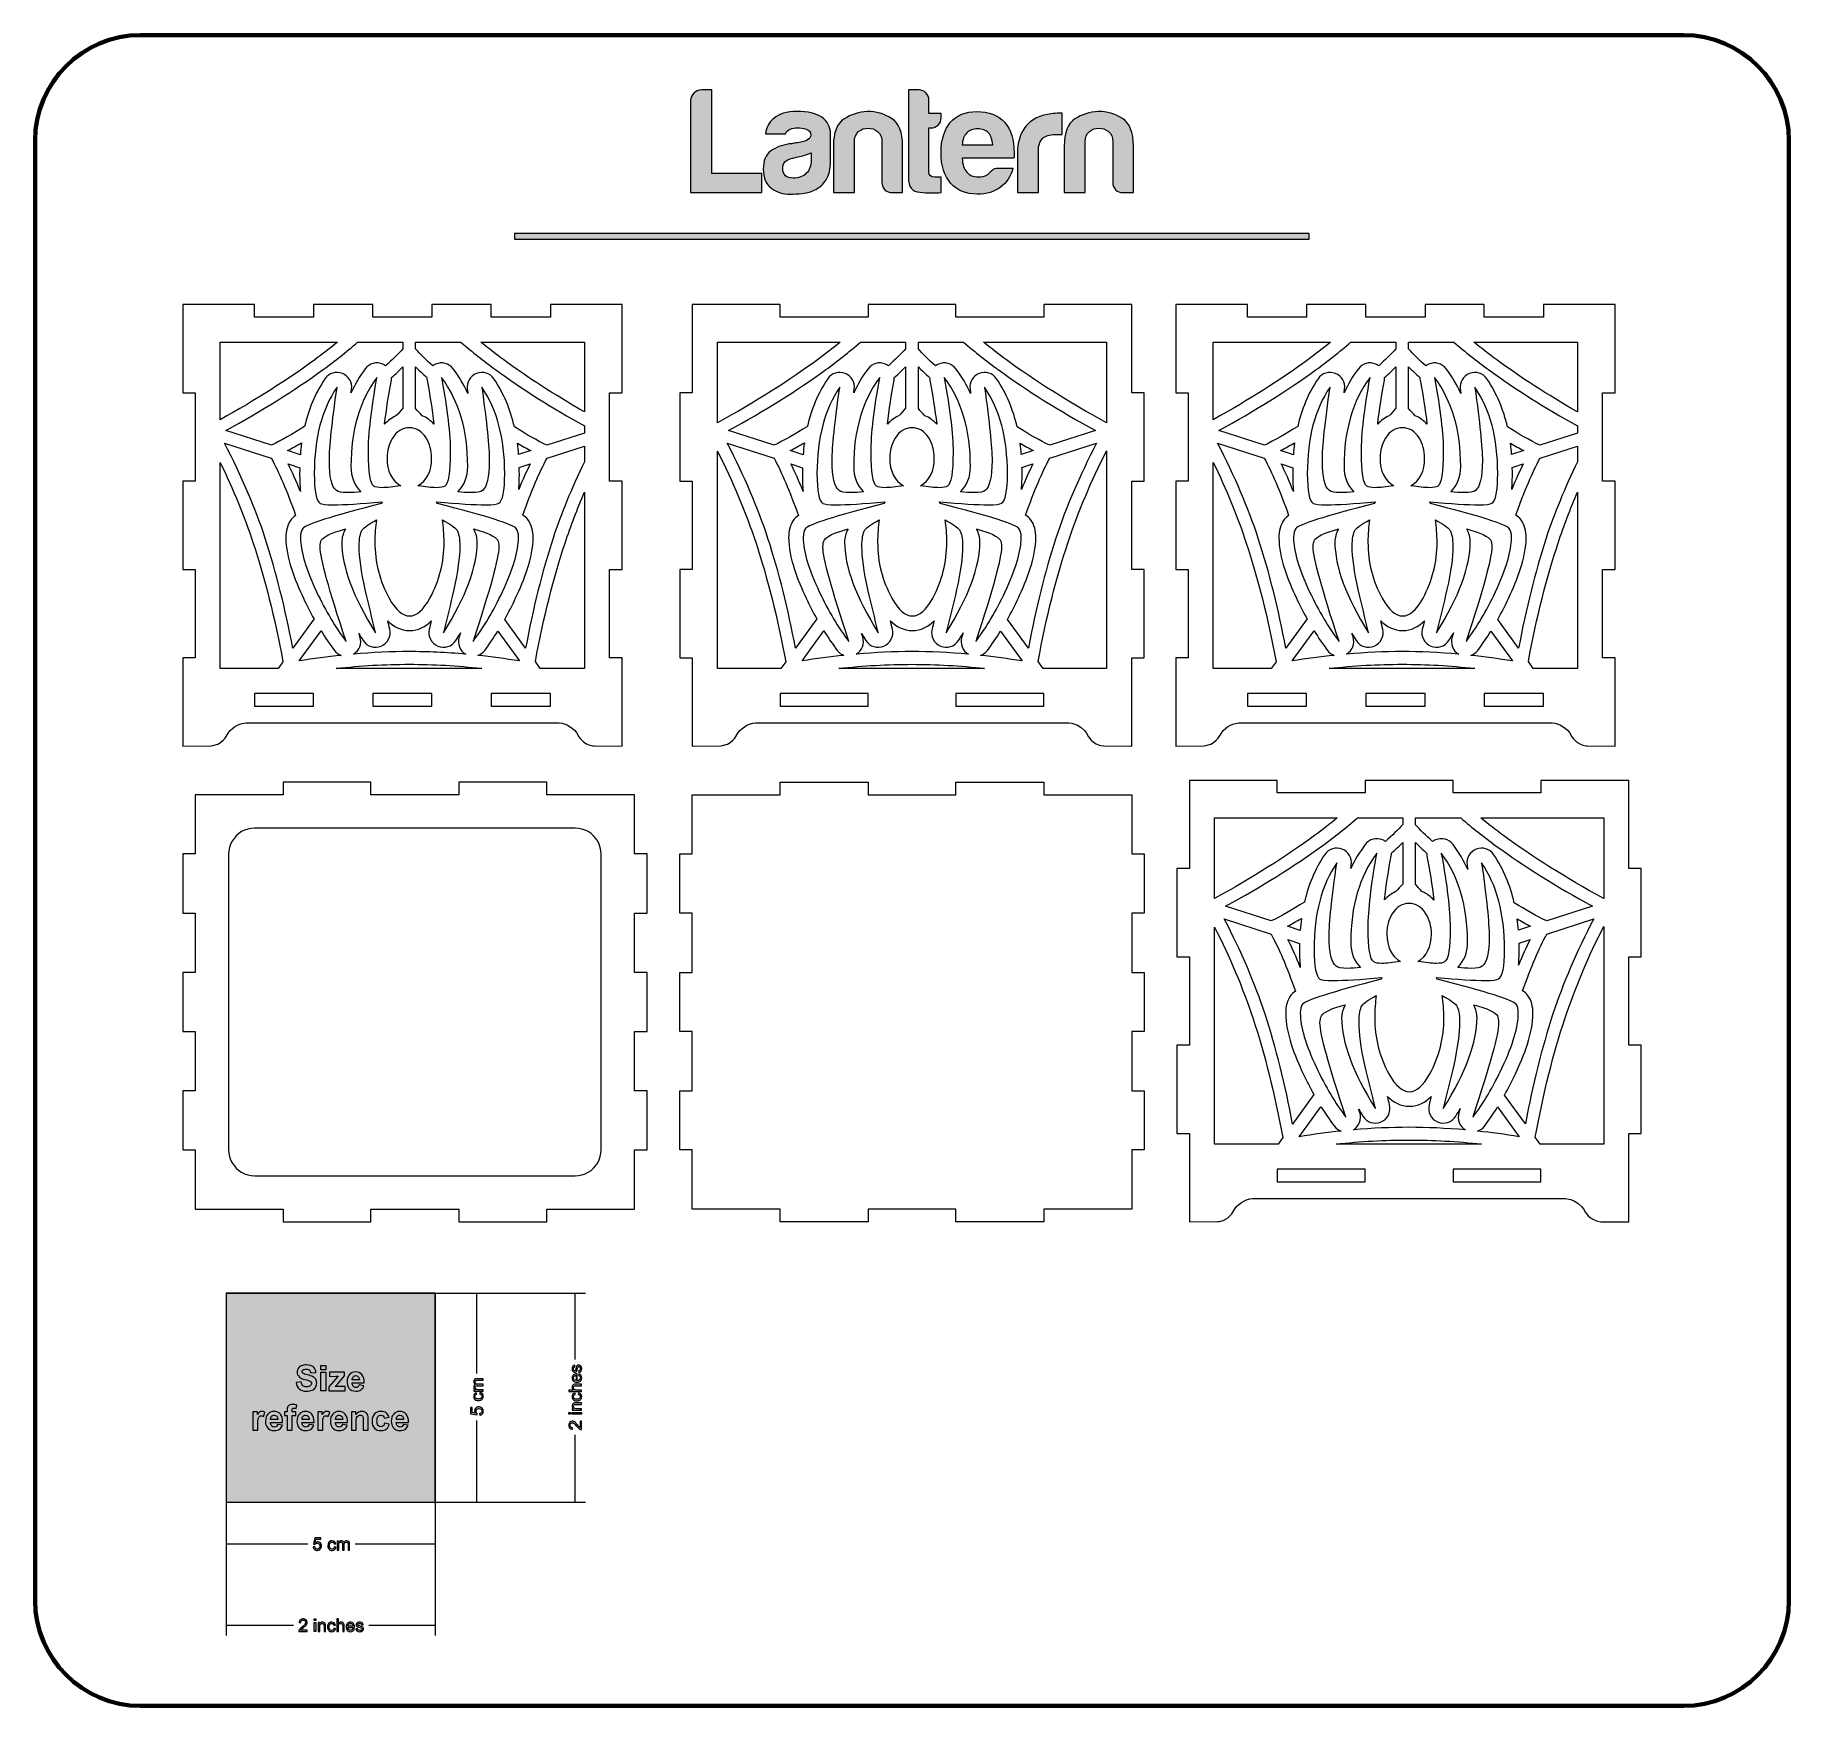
# Model space of a CAD drawing. Header units: millimetres. Extents: x 0 to 420, y -400 to 0.
import ezdxf

# ---------------------------------------------------------------- set-up
doc = ezdxf.new("R2010")
doc.units = ezdxf.units.MM
doc.header["$MEASUREMENT"] = 0
doc.layers.add('Layer 1', color=7, linetype='Continuous')

msp = doc.modelspace()

# ---------------------------------------------------------------- hatches: boundary and pattern name
at = {"layer": 'Layer 1', "true_color": 0x373435}
h = msp.add_hatch(color=250, dxfattribs=at)
edge = h.paths.add_edge_path()
edge.add_spline(control_points=[(156.92, -37.78), (156.92, -37.78), (156.92, -15.78), (156.92, -15.78), (156.92, -15.07), (157.17, -14.46), (157.67, -13.96), (158.17, -13.46), (158.78, -13.21), (159.5, -13.21), (159.5, -13.21), (162, -13.21), (162, -13.21), (162, -13.21), (162, -33.21), (162, -33.21), (162, -33.21), (174, -33.21), (174, -33.21), (174, -33.21), (174, -37.78), (174, -37.78), (174, -37.78), (156.92, -37.78), (156.92, -37.78), (156.92, -37.78), (156.92, -37.78), (156.92, -37.78)], knot_values=[0, 0, 0, 0, 1, 1, 1, 2, 2, 2, 3, 3, 3, 4, 4, 4, 5, 5, 5, 6, 6, 6, 7, 7, 7, 8, 8, 8, 9, 9, 9, 9], degree=3, periodic=1)
edge = h.paths.add_edge_path()
edge.add_spline(control_points=[(185.78, -28.24), (185.11, -28.57), (184.18, -28.88), (182.99, -29.16), (181.89, -29.4), (181.34, -29.52), (181.34, -29.52), (180.48, -29.76), (179.86, -30.07), (179.48, -30.45), (179.14, -30.97), (178.98, -31.5), (178.98, -32.02), (178.98, -32.73), (179.19, -33.31), (179.62, -33.73), (180.05, -34.12), (180.67, -34.31), (181.48, -34.31), (182.82, -34.31), (183.87, -33.92), (184.63, -33.16), (185.39, -32.4), (185.78, -31.36), (185.78, -30.02), (185.78, -30.02), (185.78, -28.24), (185.78, -28.24), (185.78, -28.24), (185.78, -28.24), (185.78, -28.24)], knot_values=[0, 0, 0, 0, 1, 1, 1, 2, 2, 2, 3, 3, 3, 4, 4, 4, 5, 5, 5, 6, 6, 6, 7, 7, 7, 8, 8, 8, 9, 9, 9, 10, 10, 10, 10], degree=3, periodic=1)
edge = h.paths.add_edge_path()
edge.add_spline(control_points=[(186.92, -37), (185.92, -37.52), (184.86, -37.85), (183.74, -37.97), (182.62, -38.08), (181.63, -38.15), (180.77, -38.15), (179.05, -38.15), (177.55, -37.68), (176.27, -36.75), (174.98, -35.82), (174.33, -34.29), (174.33, -32.14), (174.33, -30.14), (174.92, -28.71), (176.09, -27.85), (177.25, -26.99), (178.75, -26.42), (180.56, -26.14), (180.79, -26.14), (181.08, -26.1), (181.42, -26.03), (181.75, -25.96), (182.13, -25.9), (182.56, -25.85), (184.66, -25.57), (185.71, -24.95), (185.71, -24), (185.71, -23.28), (185.33, -22.81), (184.6, -22.6), (183.86, -22.39), (183.18, -22.28), (182.56, -22.28), (181.9, -22.28), (181.3, -22.38), (180.78, -22.57), (180.25, -22.77), (179.87, -23.13), (179.64, -23.67), (179.64, -23.67), (174.85, -23.67), (174.85, -23.67), (175.04, -22.19), (175.71, -20.97), (176.85, -20.01), (178.14, -18.91), (179.97, -18.37), (182.35, -18.37), (185.02, -18.37), (187.02, -18.82), (188.35, -19.72), (189.73, -20.68), (190.42, -22.01), (190.42, -23.72), (190.42, -23.72), (190.42, -30.22), (190.42, -30.22), (190.42, -32.13), (190.07, -33.61), (189.39, -34.68), (188.69, -35.75), (187.87, -36.52), (186.92, -37), (186.92, -37), (186.92, -37), (186.92, -37)], knot_values=[0, 0, 0, 0, 1, 1, 1, 2, 2, 2, 3, 3, 3, 4, 4, 4, 5, 5, 5, 6, 6, 6, 7, 7, 7, 8, 8, 8, 9, 9, 9, 10, 10, 10, 11, 11, 11, 12, 12, 12, 13, 13, 13, 14, 14, 14, 15, 15, 15, 16, 16, 16, 17, 17, 17, 18, 18, 18, 19, 19, 19, 20, 20, 20, 21, 21, 21, 22, 22, 22, 22], degree=3, periodic=1)
edge = h.paths.add_edge_path()
edge.add_spline(control_points=[(207.69, -37.78), (207.69, -37.78), (205.19, -37.78), (205.19, -37.78), (204.47, -37.78), (203.89, -37.55), (203.44, -37.1), (202.98, -36.65), (202.75, -36.07), (202.75, -35.35), (202.75, -35.35), (202.75, -35.35), (202.75, -35.35), (202.75, -35.35), (202.75, -25.64), (202.75, -25.64), (202.75, -24.5), (202.41, -23.66), (201.72, -23.14), (201.04, -22.61), (200.26, -22.35), (199.41, -22.35), (198.56, -22.35), (197.8, -22.61), (197.14, -23.14), (196.47, -23.66), (196.14, -24.5), (196.14, -25.64), (196.14, -25.64), (196.14, -37.78), (196.14, -37.78), (196.14, -37.78), (191.13, -37.78), (191.13, -37.78), (191.13, -37.78), (191.13, -26.65), (191.13, -26.65), (191.13, -23.41), (191.98, -21.24), (193.66, -20.15), (195.35, -19.05), (197.22, -18.46), (199.27, -18.37), (201.36, -18.37), (203.29, -18.91), (205.05, -20.01), (206.81, -21.1), (207.69, -23.31), (207.69, -26.65), (207.69, -26.65), (207.69, -37.78), (207.69, -37.78), (207.69, -37.78), (207.69, -37.78), (207.69, -37.78)], knot_values=[0, 0, 0, 0, 1, 1, 1, 2, 2, 2, 3, 3, 3, 4, 4, 4, 5, 5, 5, 6, 6, 6, 7, 7, 7, 8, 8, 8, 9, 9, 9, 10, 10, 10, 11, 11, 11, 12, 12, 12, 13, 13, 13, 14, 14, 14, 15, 15, 15, 16, 16, 16, 17, 17, 17, 18, 18, 18, 18], degree=3, periodic=1)
edge = h.paths.add_edge_path()
edge.add_spline(control_points=[(216.93, -37.78), (215.36, -37.88), (213.66, -37.85), (211.82, -37.71), (209.99, -37.57), (209.07, -36.4), (209.07, -34.21), (209.07, -34.21), (209.07, -13.21), (209.07, -13.21), (209.07, -13.21), (211.65, -13.21), (211.65, -13.21), (212.26, -13.21), (212.81, -13.45), (213.29, -13.92), (213.77, -14.4), (214, -14.97), (214, -15.64), (214, -15.64), (214, -18.84), (214, -18.84), (214, -18.84), (216.93, -18.84), (216.93, -18.84), (216.93, -18.84), (216.93, -19.85), (216.93, -19.85), (216.93, -20.56), (216.69, -21.14), (216.22, -21.6), (215.74, -22.05), (215.17, -22.28), (214.5, -22.28), (214.5, -22.28), (214, -22.28), (214, -22.28), (214, -22.28), (214, -32.84), (214, -32.84), (214, -33.65), (214.48, -34.05), (215.43, -34.05), (215.43, -34.05), (216.93, -34.05), (216.93, -34.05), (216.93, -34.05), (216.93, -37.78), (216.93, -37.78), (216.93, -37.78), (216.93, -37.78), (216.93, -37.78)], knot_values=[0, 0, 0, 0, 1, 1, 1, 2, 2, 2, 3, 3, 3, 4, 4, 4, 5, 5, 5, 6, 6, 6, 7, 7, 7, 8, 8, 8, 9, 9, 9, 10, 10, 10, 11, 11, 11, 12, 12, 12, 13, 13, 13, 14, 14, 14, 15, 15, 15, 16, 16, 16, 17, 17, 17, 17], degree=3, periodic=1)
edge = h.paths.add_edge_path()
edge.add_spline(control_points=[(230.55, -31.93), (229.98, -31.93), (229.54, -32.05), (229.23, -32.29), (228.92, -32.53), (228.74, -32.72), (228.69, -32.86), (228.55, -33.01), (228.42, -33.14), (228.3, -33.26), (228.18, -33.38), (228.05, -33.47), (227.91, -33.51), (227.34, -33.84), (226.65, -34.01), (225.84, -34.01), (224.6, -34.01), (223.67, -33.63), (223.05, -32.86), (222.38, -32.14), (222.03, -31.04), (221.98, -29.55), (221.98, -29.55), (234.33, -29.55), (234.33, -29.55), (234.38, -29.46), (234.4, -29.29), (234.4, -29.05), (234.4, -29.01), (234.4, -28.91), (234.4, -28.77), (234.4, -28.63), (234.4, -28.46), (234.4, -28.27), (234.4, -25.14), (233.64, -22.69), (232.12, -20.93), (230.55, -19.22), (228.34, -18.37), (225.48, -18.37), (222.77, -18.37), (220.65, -19.25), (219.12, -21.01), (217.64, -22.72), (216.9, -25.1), (216.9, -28.15), (216.9, -31.34), (217.66, -33.79), (219.19, -35.5), (220.71, -37.26), (222.84, -38.15), (225.55, -38.15), (227.79, -38.15), (229.65, -37.6), (231.12, -36.5), (232.59, -35.45), (233.59, -33.93), (234.12, -31.93), (234.12, -31.93), (230.55, -31.93), (230.55, -31.93), (230.55, -31.93), (230.55, -31.93), (230.55, -31.93)], knot_values=[0, 0, 0, 0, 1, 1, 1, 2, 2, 2, 3, 3, 3, 4, 4, 4, 5, 5, 5, 6, 6, 6, 7, 7, 7, 8, 8, 8, 9, 9, 9, 10, 10, 10, 11, 11, 11, 12, 12, 12, 13, 13, 13, 14, 14, 14, 15, 15, 15, 16, 16, 16, 17, 17, 17, 18, 18, 18, 19, 19, 19, 20, 20, 20, 21, 21, 21, 21], degree=3, periodic=1)
edge = h.paths.add_edge_path()
edge.add_spline(control_points=[(221.98, -26.34), (222.03, -25.11), (222.38, -24.15), (223.05, -23.49), (223.72, -22.83), (224.58, -22.5), (225.62, -22.5), (226.76, -22.5), (227.65, -22.83), (228.26, -23.49), (228.83, -24.11), (229.17, -25.06), (229.26, -26.34), (229.26, -26.34), (221.98, -26.34), (221.98, -26.34), (221.98, -26.34), (221.98, -26.34), (221.98, -26.34)], knot_values=[0, 0, 0, 0, 1, 1, 1, 2, 2, 2, 3, 3, 3, 4, 4, 4, 5, 5, 5, 6, 6, 6, 6], degree=3, periodic=1)
edge = h.paths.add_edge_path()
edge.add_spline(control_points=[(235.19, -37.78), (235.19, -37.78), (235.19, -28.56), (235.19, -28.56), (235.19, -26.7), (235.46, -25.14), (236.01, -23.88), (236.56, -22.61), (237.31, -21.6), (238.27, -20.84), (239.18, -20.13), (240.24, -19.6), (241.45, -19.27), (242.66, -18.93), (243.91, -18.77), (245.2, -18.77), (245.29, -18.77), (245.41, -18.77), (245.56, -18.77), (245.7, -18.77), (245.82, -18.77), (245.92, -18.77), (245.92, -18.77), (245.92, -23.85), (245.92, -23.85), (245.92, -23.85), (244.27, -23.85), (244.27, -23.85), (242.89, -23.85), (241.86, -24.19), (241.2, -24.85), (240.53, -25.52), (240.2, -26.56), (240.2, -27.99), (240.2, -27.99), (240.2, -37.78), (240.2, -37.78), (240.2, -37.78), (235.19, -37.78), (235.19, -37.78), (235.19, -37.78), (235.19, -37.78), (235.19, -37.78)], knot_values=[0, 0, 0, 0, 1, 1, 1, 2, 2, 2, 3, 3, 3, 4, 4, 4, 5, 5, 5, 6, 6, 6, 7, 7, 7, 8, 8, 8, 9, 9, 9, 10, 10, 10, 11, 11, 11, 12, 12, 12, 13, 13, 13, 14, 14, 14, 14], degree=3, periodic=1)
edge = h.paths.add_edge_path()
edge.add_spline(control_points=[(262.96, -37.78), (262.96, -37.78), (260.46, -37.78), (260.46, -37.78), (259.75, -37.78), (259.16, -37.55), (258.71, -37.1), (258.25, -36.65), (258.03, -36.07), (258.03, -35.35), (258.03, -35.35), (258.03, -35.35), (258.03, -35.35), (258.03, -35.35), (258.03, -25.64), (258.03, -25.64), (258.03, -24.5), (257.69, -23.66), (257, -23.14), (256.31, -22.61), (255.54, -22.35), (254.68, -22.35), (253.83, -22.35), (253.08, -22.61), (252.41, -23.14), (251.75, -23.66), (251.41, -24.5), (251.41, -25.64), (251.41, -25.64), (251.41, -37.78), (251.41, -37.78), (251.41, -37.78), (246.4, -37.78), (246.4, -37.78), (246.4, -37.78), (246.4, -26.65), (246.4, -26.65), (246.4, -23.41), (247.25, -21.24), (248.94, -20.15), (250.63, -19.05), (252.5, -18.46), (254.54, -18.37), (256.63, -18.37), (258.57, -18.91), (260.33, -20.01), (262.09, -21.1), (262.96, -23.31), (262.96, -26.65), (262.96, -26.65), (262.96, -37.78), (262.96, -37.78)], knot_values=[0, 0, 0, 0, 1, 1, 1, 2, 2, 2, 3, 3, 3, 4, 4, 4, 5, 5, 5, 6, 6, 6, 7, 7, 7, 8, 8, 8, 9, 9, 9, 10, 10, 10, 11, 11, 11, 12, 12, 12, 13, 13, 13, 14, 14, 14, 15, 15, 15, 16, 16, 16, 17, 17, 17, 17], degree=3, periodic=1)
at = {"layer": 'Layer 1', "true_color": 0xffffff}
msp.add_hatch(color=7, dxfattribs=at).paths.add_polyline_path([(114.79, -48.94), (305.09, -48.94), (305.09, -47.55), (114.79, -47.55)])
at = {"layer": 'Layer 1', "true_color": 0xed3237}
msp.add_hatch(color=240, dxfattribs=at).paths.add_polyline_path([(45.72, -351.29), (95.72, -351.29), (95.72, -301.29), (45.72, -301.29)])
at = {"layer": 'Layer 1', "true_color": 0xfefefe}
h = msp.add_hatch(color=7, dxfattribs=at)
edge = h.paths.add_edge_path()
edge.add_spline(control_points=[(62.45, -322.63), (62.45, -322.63), (63.65, -322.52), (63.65, -322.52), (63.72, -322.92), (63.86, -323.21), (64.08, -323.4), (64.3, -323.58), (64.59, -323.68), (64.97, -323.68), (65.36, -323.68), (65.65, -323.59), (65.85, -323.43), (66.05, -323.26), (66.15, -323.07), (66.15, -322.84), (66.15, -322.7), (66.11, -322.58), (66.03, -322.48), (65.94, -322.38), (65.8, -322.29), (65.59, -322.21), (65.45, -322.16), (65.12, -322.08), (64.61, -321.95), (63.96, -321.79), (63.5, -321.58), (63.24, -321.35), (62.87, -321.01), (62.68, -320.6), (62.68, -320.12), (62.68, -319.81), (62.77, -319.52), (62.94, -319.25), (63.12, -318.98), (63.37, -318.78), (63.7, -318.64), (64.03, -318.5), (64.42, -318.43), (64.89, -318.43), (65.64, -318.43), (66.22, -318.59), (66.6, -318.93), (66.98, -319.27), (67.18, -319.72), (67.2, -320.28), (67.2, -320.28), (65.97, -320.32), (65.97, -320.32), (65.92, -320.01), (65.81, -319.79), (65.64, -319.65), (65.47, -319.51), (65.21, -319.44), (64.87, -319.44), (64.52, -319.44), (64.24, -319.52), (64.04, -319.66), (63.91, -319.76), (63.85, -319.88), (63.85, -320.04), (63.85, -320.18), (63.91, -320.31), (64.03, -320.41), (64.19, -320.54), (64.56, -320.68), (65.15, -320.82), (65.75, -320.96), (66.19, -321.1), (66.47, -321.25), (66.76, -321.4), (66.98, -321.61), (67.14, -321.87), (67.3, -322.13), (67.38, -322.45), (67.38, -322.84), (67.38, -323.18), (67.28, -323.51), (67.09, -323.81), (66.9, -324.12), (66.63, -324.34), (66.27, -324.49), (65.92, -324.64), (65.48, -324.71), (64.95, -324.71), (64.19, -324.71), (63.6, -324.53), (63.19, -324.18), (62.78, -323.83), (62.53, -323.31), (62.45, -322.63), (62.45, -322.63), (62.45, -322.63), (62.45, -322.63)], knot_values=[0, 0, 0, 0, 1, 1, 1, 2, 2, 2, 3, 3, 3, 4, 4, 4, 5, 5, 5, 6, 6, 6, 7, 7, 7, 8, 8, 8, 9, 9, 9, 10, 10, 10, 11, 11, 11, 12, 12, 12, 13, 13, 13, 14, 14, 14, 15, 15, 15, 16, 16, 16, 17, 17, 17, 18, 18, 18, 19, 19, 19, 20, 20, 20, 21, 21, 21, 22, 22, 22, 23, 23, 23, 24, 24, 24, 25, 25, 25, 26, 26, 26, 27, 27, 27, 28, 28, 28, 29, 29, 29, 30, 30, 30, 31, 31, 31, 31], degree=3, periodic=1)
h.paths.add_polyline_path([(68.41, -319.61), (68.41, -318.54), (69.57, -318.54), (69.57, -319.61)])
h.paths.add_polyline_path([(68.41, -324.6), (68.41, -320.2), (69.57, -320.2), (69.57, -324.6)])
edge = h.paths.add_edge_path()
edge.add_spline(control_points=[(70.29, -324.6), (70.29, -324.6), (70.29, -323.68), (70.29, -323.68), (70.29, -323.68), (71.94, -321.8), (71.94, -321.8), (72.21, -321.49), (72.41, -321.27), (72.54, -321.14), (72.4, -321.15), (72.22, -321.16), (72, -321.16), (72, -321.16), (70.45, -321.17), (70.45, -321.17), (70.45, -321.17), (70.45, -320.2), (70.45, -320.2), (70.45, -320.2), (74.08, -320.2), (74.08, -320.2), (74.08, -320.2), (74.08, -321.03), (74.08, -321.03), (74.08, -321.03), (72.41, -322.96), (72.41, -322.96), (72.41, -322.96), (71.82, -323.6), (71.82, -323.6), (72.14, -323.58), (72.34, -323.57), (72.42, -323.57), (72.42, -323.57), (74.21, -323.57), (74.21, -323.57), (74.21, -323.57), (74.21, -324.6), (74.21, -324.6), (74.21, -324.6), (70.29, -324.6), (70.29, -324.6), (70.29, -324.6), (70.29, -324.6), (70.29, -324.6)], knot_values=[0, 0, 0, 0, 1, 1, 1, 2, 2, 2, 3, 3, 3, 4, 4, 4, 5, 5, 5, 6, 6, 6, 7, 7, 7, 8, 8, 8, 9, 9, 9, 10, 10, 10, 11, 11, 11, 12, 12, 12, 13, 13, 13, 14, 14, 14, 15, 15, 15, 15], degree=3, periodic=1)
edge = h.paths.add_edge_path()
edge.add_spline(control_points=[(77.54, -323.21), (77.54, -323.21), (78.7, -323.41), (78.7, -323.41), (78.55, -323.83), (78.32, -324.15), (77.99, -324.38), (77.67, -324.6), (77.27, -324.71), (76.79, -324.71), (76.03, -324.71), (75.46, -324.46), (75.09, -323.96), (74.81, -323.56), (74.66, -323.05), (74.66, -322.44), (74.66, -321.71), (74.85, -321.14), (75.23, -320.73), (75.61, -320.32), (76.09, -320.11), (76.67, -320.11), (77.32, -320.11), (77.84, -320.33), (78.22, -320.76), (78.59, -321.19), (78.78, -321.85), (78.76, -322.74), (78.76, -322.74), (75.85, -322.74), (75.85, -322.74), (75.86, -323.09), (75.96, -323.36), (76.13, -323.55), (76.31, -323.74), (76.54, -323.84), (76.8, -323.84), (76.98, -323.84), (77.14, -323.79), (77.26, -323.69), (77.38, -323.59), (77.48, -323.43), (77.54, -323.21), (77.54, -323.21), (77.54, -323.21), (77.54, -323.21)], knot_values=[0, 0, 0, 0, 1, 1, 1, 2, 2, 2, 3, 3, 3, 4, 4, 4, 5, 5, 5, 6, 6, 6, 7, 7, 7, 8, 8, 8, 9, 9, 9, 10, 10, 10, 11, 11, 11, 12, 12, 12, 13, 13, 13, 14, 14, 14, 15, 15, 15, 15], degree=3, periodic=1)
edge = h.paths.add_edge_path()
edge.add_spline(control_points=[(77.61, -322.03), (77.6, -321.7), (77.51, -321.44), (77.35, -321.26), (77.18, -321.09), (76.98, -321), (76.74, -321), (76.49, -321), (76.28, -321.09), (76.12, -321.28), (75.95, -321.46), (75.87, -321.72), (75.88, -322.03), (75.88, -322.03), (77.61, -322.03), (77.61, -322.03), (77.61, -322.03), (77.61, -322.03), (77.61, -322.03)], knot_values=[0, 0, 0, 0, 1, 1, 1, 2, 2, 2, 3, 3, 3, 4, 4, 4, 5, 5, 5, 6, 6, 6, 6], degree=3, periodic=1)
edge = h.paths.add_edge_path()
edge.add_spline(control_points=[(53.28, -334.06), (53.28, -334.06), (52.12, -334.06), (52.12, -334.06), (52.12, -334.06), (52.12, -329.66), (52.12, -329.66), (52.12, -329.66), (53.2, -329.66), (53.2, -329.66), (53.2, -329.66), (53.2, -330.29), (53.2, -330.29), (53.38, -329.99), (53.55, -329.8), (53.7, -329.71), (53.85, -329.62), (54.01, -329.57), (54.2, -329.57), (54.47, -329.57), (54.72, -329.64), (54.97, -329.79), (54.97, -329.79), (54.61, -330.8), (54.61, -330.8), (54.41, -330.68), (54.23, -330.61), (54.06, -330.61), (53.9, -330.61), (53.76, -330.66), (53.65, -330.75), (53.53, -330.84), (53.45, -331), (53.38, -331.23), (53.32, -331.47), (53.28, -331.96), (53.28, -332.7), (53.28, -332.7), (53.28, -334.06), (53.28, -334.06), (53.28, -334.06), (53.28, -334.06), (53.28, -334.06)], knot_values=[0, 0, 0, 0, 1, 1, 1, 2, 2, 2, 3, 3, 3, 4, 4, 4, 5, 5, 5, 6, 6, 6, 7, 7, 7, 8, 8, 8, 9, 9, 9, 10, 10, 10, 11, 11, 11, 12, 12, 12, 13, 13, 13, 14, 14, 14, 14], degree=3, periodic=1)
edge = h.paths.add_edge_path()
edge.add_spline(control_points=[(58.01, -332.67), (58.01, -332.67), (59.17, -332.86), (59.17, -332.86), (59.02, -333.29), (58.79, -333.61), (58.47, -333.83), (58.14, -334.06), (57.74, -334.17), (57.26, -334.17), (56.5, -334.17), (55.93, -333.92), (55.57, -333.42), (55.28, -333.02), (55.13, -332.51), (55.13, -331.9), (55.13, -331.17), (55.32, -330.6), (55.7, -330.19), (56.08, -329.78), (56.56, -329.57), (57.14, -329.57), (57.79, -329.57), (58.31, -329.79), (58.69, -330.22), (59.06, -330.65), (59.25, -331.31), (59.23, -332.2), (59.23, -332.2), (56.32, -332.2), (56.32, -332.2), (56.33, -332.55), (56.43, -332.82), (56.61, -333.01), (56.78, -333.2), (57.01, -333.3), (57.27, -333.3), (57.45, -333.3), (57.61, -333.25), (57.73, -333.15), (57.85, -333.05), (57.95, -332.89), (58.01, -332.67), (58.01, -332.67), (58.01, -332.67), (58.01, -332.67)], knot_values=[0, 0, 0, 0, 1, 1, 1, 2, 2, 2, 3, 3, 3, 4, 4, 4, 5, 5, 5, 6, 6, 6, 7, 7, 7, 8, 8, 8, 9, 9, 9, 10, 10, 10, 11, 11, 11, 12, 12, 12, 13, 13, 13, 14, 14, 14, 15, 15, 15, 15], degree=3, periodic=1)
edge = h.paths.add_edge_path()
edge.add_spline(control_points=[(58.08, -331.49), (58.07, -331.16), (57.98, -330.9), (57.82, -330.72), (57.65, -330.55), (57.45, -330.46), (57.21, -330.46), (56.96, -330.46), (56.75, -330.55), (56.59, -330.74), (56.42, -330.92), (56.34, -331.17), (56.35, -331.49), (56.35, -331.49), (58.08, -331.49), (58.08, -331.49), (58.08, -331.49), (58.08, -331.49), (58.08, -331.49)], knot_values=[0, 0, 0, 0, 1, 1, 1, 2, 2, 2, 3, 3, 3, 4, 4, 4, 5, 5, 5, 6, 6, 6, 6], degree=3, periodic=1)
edge = h.paths.add_edge_path()
edge.add_spline(control_points=[(59.67, -329.66), (59.67, -329.66), (60.31, -329.66), (60.31, -329.66), (60.31, -329.66), (60.31, -329.33), (60.31, -329.33), (60.31, -328.96), (60.35, -328.69), (60.43, -328.5), (60.51, -328.32), (60.66, -328.17), (60.87, -328.06), (61.08, -327.94), (61.35, -327.89), (61.67, -327.89), (62.01, -327.89), (62.33, -327.93), (62.65, -328.03), (62.65, -328.03), (62.5, -328.84), (62.5, -328.84), (62.31, -328.8), (62.13, -328.77), (61.96, -328.77), (61.78, -328.77), (61.66, -328.81), (61.59, -328.89), (61.51, -328.97), (61.47, -329.12), (61.47, -329.35), (61.47, -329.35), (61.47, -329.66), (61.47, -329.66), (61.47, -329.66), (62.35, -329.66), (62.35, -329.66), (62.35, -329.66), (62.35, -330.58), (62.35, -330.58), (62.35, -330.58), (61.47, -330.58), (61.47, -330.58), (61.47, -330.58), (61.47, -334.06), (61.47, -334.06), (61.47, -334.06), (60.31, -334.06), (60.31, -334.06), (60.31, -334.06), (60.31, -330.58), (60.31, -330.58), (60.31, -330.58), (59.67, -330.58), (59.67, -330.58), (59.67, -330.58), (59.67, -329.66), (59.67, -329.66), (59.67, -329.66), (59.67, -329.66), (59.67, -329.66)], knot_values=[0, 0, 0, 0, 1, 1, 1, 2, 2, 2, 3, 3, 3, 4, 4, 4, 5, 5, 5, 6, 6, 6, 7, 7, 7, 8, 8, 8, 9, 9, 9, 10, 10, 10, 11, 11, 11, 12, 12, 12, 13, 13, 13, 14, 14, 14, 15, 15, 15, 16, 16, 16, 17, 17, 17, 18, 18, 18, 19, 19, 19, 20, 20, 20, 20], degree=3, periodic=1)
edge = h.paths.add_edge_path()
edge.add_spline(control_points=[(65.54, -332.67), (65.54, -332.67), (66.7, -332.86), (66.7, -332.86), (66.55, -333.29), (66.31, -333.61), (65.99, -333.83), (65.67, -334.06), (65.27, -334.17), (64.79, -334.17), (64.02, -334.17), (63.46, -333.92), (63.09, -333.42), (62.8, -333.02), (62.66, -332.51), (62.66, -331.9), (62.66, -331.17), (62.85, -330.6), (63.23, -330.19), (63.61, -329.78), (64.09, -329.57), (64.67, -329.57), (65.32, -329.57), (65.84, -329.79), (66.22, -330.22), (66.59, -330.65), (66.77, -331.31), (66.76, -332.2), (66.76, -332.2), (63.85, -332.2), (63.85, -332.2), (63.86, -332.55), (63.95, -332.82), (64.13, -333.01), (64.31, -333.2), (64.53, -333.3), (64.8, -333.3), (64.98, -333.3), (65.13, -333.25), (65.26, -333.15), (65.38, -333.05), (65.47, -332.89), (65.54, -332.67), (65.54, -332.67), (65.54, -332.67), (65.54, -332.67)], knot_values=[0, 0, 0, 0, 1, 1, 1, 2, 2, 2, 3, 3, 3, 4, 4, 4, 5, 5, 5, 6, 6, 6, 7, 7, 7, 8, 8, 8, 9, 9, 9, 10, 10, 10, 11, 11, 11, 12, 12, 12, 13, 13, 13, 14, 14, 14, 15, 15, 15, 15], degree=3, periodic=1)
edge = h.paths.add_edge_path()
edge.add_spline(control_points=[(65.61, -331.49), (65.6, -331.16), (65.51, -330.9), (65.35, -330.72), (65.18, -330.55), (64.98, -330.46), (64.74, -330.46), (64.49, -330.46), (64.28, -330.55), (64.12, -330.74), (63.95, -330.92), (63.87, -331.17), (63.87, -331.49), (63.87, -331.49), (65.61, -331.49), (65.61, -331.49), (65.61, -331.49), (65.61, -331.49), (65.61, -331.49)], knot_values=[0, 0, 0, 0, 1, 1, 1, 2, 2, 2, 3, 3, 3, 4, 4, 4, 5, 5, 5, 6, 6, 6, 6], degree=3, periodic=1)
edge = h.paths.add_edge_path()
edge.add_spline(control_points=[(68.82, -334.06), (68.82, -334.06), (67.66, -334.06), (67.66, -334.06), (67.66, -334.06), (67.66, -329.66), (67.66, -329.66), (67.66, -329.66), (68.73, -329.66), (68.73, -329.66), (68.73, -329.66), (68.73, -330.29), (68.73, -330.29), (68.92, -329.99), (69.08, -329.8), (69.23, -329.71), (69.38, -329.62), (69.55, -329.57), (69.73, -329.57), (70, -329.57), (70.25, -329.64), (70.5, -329.79), (70.5, -329.79), (70.14, -330.8), (70.14, -330.8), (69.94, -330.68), (69.76, -330.61), (69.59, -330.61), (69.43, -330.61), (69.29, -330.66), (69.18, -330.75), (69.07, -330.84), (68.98, -331), (68.91, -331.23), (68.85, -331.47), (68.82, -331.96), (68.82, -332.7), (68.82, -332.7), (68.82, -334.06), (68.82, -334.06), (68.82, -334.06), (68.82, -334.06), (68.82, -334.06)], knot_values=[0, 0, 0, 0, 1, 1, 1, 2, 2, 2, 3, 3, 3, 4, 4, 4, 5, 5, 5, 6, 6, 6, 7, 7, 7, 8, 8, 8, 9, 9, 9, 10, 10, 10, 11, 11, 11, 12, 12, 12, 13, 13, 13, 14, 14, 14, 14], degree=3, periodic=1)
edge = h.paths.add_edge_path()
edge.add_spline(control_points=[(73.54, -332.67), (73.54, -332.67), (74.7, -332.86), (74.7, -332.86), (74.55, -333.29), (74.32, -333.61), (74, -333.83), (73.68, -334.06), (73.27, -334.17), (72.79, -334.17), (72.03, -334.17), (71.46, -333.92), (71.1, -333.42), (70.81, -333.02), (70.66, -332.51), (70.66, -331.9), (70.66, -331.17), (70.85, -330.6), (71.23, -330.19), (71.61, -329.78), (72.09, -329.57), (72.68, -329.57), (73.33, -329.57), (73.84, -329.79), (74.22, -330.22), (74.6, -330.65), (74.78, -331.31), (74.76, -332.2), (74.76, -332.2), (71.86, -332.2), (71.86, -332.2), (71.86, -332.55), (71.96, -332.82), (72.14, -333.01), (72.32, -333.2), (72.54, -333.3), (72.8, -333.3), (72.99, -333.3), (73.14, -333.25), (73.26, -333.15), (73.38, -333.05), (73.48, -332.89), (73.54, -332.67), (73.54, -332.67), (73.54, -332.67), (73.54, -332.67)], knot_values=[0, 0, 0, 0, 1, 1, 1, 2, 2, 2, 3, 3, 3, 4, 4, 4, 5, 5, 5, 6, 6, 6, 7, 7, 7, 8, 8, 8, 9, 9, 9, 10, 10, 10, 11, 11, 11, 12, 12, 12, 13, 13, 13, 14, 14, 14, 15, 15, 15, 15], degree=3, periodic=1)
edge = h.paths.add_edge_path()
edge.add_spline(control_points=[(73.61, -331.49), (73.6, -331.16), (73.51, -330.9), (73.35, -330.72), (73.18, -330.55), (72.98, -330.46), (72.75, -330.46), (72.49, -330.46), (72.29, -330.55), (72.12, -330.74), (71.96, -330.92), (71.87, -331.17), (71.88, -331.49), (71.88, -331.49), (73.61, -331.49), (73.61, -331.49), (73.61, -331.49), (73.61, -331.49), (73.61, -331.49)], knot_values=[0, 0, 0, 0, 1, 1, 1, 2, 2, 2, 3, 3, 3, 4, 4, 4, 5, 5, 5, 6, 6, 6, 6], degree=3, periodic=1)
edge = h.paths.add_edge_path()
edge.add_spline(control_points=[(79.71, -334.06), (79.71, -334.06), (78.55, -334.06), (78.55, -334.06), (78.55, -334.06), (78.55, -331.82), (78.55, -331.82), (78.55, -331.34), (78.52, -331.04), (78.47, -330.9), (78.42, -330.76), (78.34, -330.65), (78.23, -330.58), (78.11, -330.5), (77.98, -330.46), (77.82, -330.46), (77.62, -330.46), (77.44, -330.51), (77.28, -330.62), (77.11, -330.73), (77, -330.88), (76.94, -331.06), (76.88, -331.24), (76.85, -331.58), (76.85, -332.07), (76.85, -332.07), (76.85, -334.06), (76.85, -334.06), (76.85, -334.06), (75.69, -334.06), (75.69, -334.06), (75.69, -334.06), (75.69, -329.66), (75.69, -329.66), (75.69, -329.66), (76.77, -329.66), (76.77, -329.66), (76.77, -329.66), (76.77, -330.31), (76.77, -330.31), (77.15, -329.82), (77.64, -329.57), (78.22, -329.57), (78.48, -329.57), (78.72, -329.62), (78.93, -329.71), (79.14, -329.8), (79.3, -329.92), (79.41, -330.06), (79.52, -330.21), (79.6, -330.37), (79.64, -330.55), (79.69, -330.73), (79.71, -330.99), (79.71, -331.33), (79.71, -331.33), (79.71, -334.06), (79.71, -334.06), (79.71, -334.06), (79.71, -334.06), (79.71, -334.06)], knot_values=[0, 0, 0, 0, 1, 1, 1, 2, 2, 2, 3, 3, 3, 4, 4, 4, 5, 5, 5, 6, 6, 6, 7, 7, 7, 8, 8, 8, 9, 9, 9, 10, 10, 10, 11, 11, 11, 12, 12, 12, 13, 13, 13, 14, 14, 14, 15, 15, 15, 16, 16, 16, 17, 17, 17, 18, 18, 18, 19, 19, 19, 20, 20, 20, 20], degree=3, periodic=1)
edge = h.paths.add_edge_path()
edge.add_spline(control_points=[(84.71, -330.97), (84.71, -330.97), (83.57, -331.17), (83.57, -331.17), (83.53, -330.94), (83.44, -330.77), (83.3, -330.66), (83.17, -330.54), (82.99, -330.48), (82.77, -330.48), (82.48, -330.48), (82.25, -330.58), (82.08, -330.79), (81.91, -330.99), (81.82, -331.32), (81.82, -331.79), (81.82, -332.31), (81.91, -332.68), (82.08, -332.9), (82.26, -333.11), (82.49, -333.22), (82.79, -333.22), (83.01, -333.22), (83.19, -333.16), (83.33, -333.03), (83.47, -332.9), (83.57, -332.69), (83.63, -332.38), (83.63, -332.38), (84.77, -332.58), (84.77, -332.58), (84.65, -333.1), (84.42, -333.5), (84.09, -333.77), (83.75, -334.03), (83.3, -334.17), (82.73, -334.17), (82.09, -334.17), (81.58, -333.96), (81.2, -333.56), (80.82, -333.15), (80.63, -332.59), (80.63, -331.87), (80.63, -331.15), (80.82, -330.58), (81.2, -330.18), (81.58, -329.77), (82.1, -329.57), (82.76, -329.57), (83.29, -329.57), (83.71, -329.69), (84.03, -329.92), (84.34, -330.15), (84.57, -330.5), (84.71, -330.97), (84.71, -330.97), (84.71, -330.97), (84.71, -330.97)], knot_values=[0, 0, 0, 0, 1, 1, 1, 2, 2, 2, 3, 3, 3, 4, 4, 4, 5, 5, 5, 6, 6, 6, 7, 7, 7, 8, 8, 8, 9, 9, 9, 10, 10, 10, 11, 11, 11, 12, 12, 12, 13, 13, 13, 14, 14, 14, 15, 15, 15, 16, 16, 16, 17, 17, 17, 18, 18, 18, 19, 19, 19, 19], degree=3, periodic=1)
edge = h.paths.add_edge_path()
edge.add_spline(control_points=[(88.13, -332.67), (88.13, -332.67), (89.29, -332.86), (89.29, -332.86), (89.14, -333.29), (88.91, -333.61), (88.59, -333.83), (88.26, -334.06), (87.86, -334.17), (87.38, -334.17), (86.62, -334.17), (86.05, -333.92), (85.69, -333.42), (85.4, -333.02), (85.25, -332.51), (85.25, -331.9), (85.25, -331.17), (85.44, -330.6), (85.82, -330.19), (86.2, -329.78), (86.68, -329.57), (87.26, -329.57), (87.92, -329.57), (88.43, -329.79), (88.81, -330.22), (89.19, -330.65), (89.37, -331.31), (89.35, -332.2), (89.35, -332.2), (86.45, -332.2), (86.45, -332.2), (86.45, -332.55), (86.55, -332.82), (86.73, -333.01), (86.9, -333.2), (87.13, -333.3), (87.39, -333.3), (87.57, -333.3), (87.73, -333.25), (87.85, -333.15), (87.97, -333.05), (88.07, -332.89), (88.13, -332.67), (88.13, -332.67), (88.13, -332.67), (88.13, -332.67)], knot_values=[0, 0, 0, 0, 1, 1, 1, 2, 2, 2, 3, 3, 3, 4, 4, 4, 5, 5, 5, 6, 6, 6, 7, 7, 7, 8, 8, 8, 9, 9, 9, 10, 10, 10, 11, 11, 11, 12, 12, 12, 13, 13, 13, 14, 14, 14, 15, 15, 15, 15], degree=3, periodic=1)
edge = h.paths.add_edge_path()
edge.add_spline(control_points=[(88.2, -331.49), (88.19, -331.16), (88.1, -330.9), (87.94, -330.72), (87.77, -330.55), (87.57, -330.46), (87.34, -330.46), (87.08, -330.46), (86.87, -330.55), (86.71, -330.74), (86.54, -330.92), (86.46, -331.17), (86.47, -331.49), (86.47, -331.49), (88.2, -331.49), (88.2, -331.49)], knot_values=[0, 0, 0, 0, 1, 1, 1, 2, 2, 2, 3, 3, 3, 4, 4, 4, 5, 5, 5, 5], degree=3, periodic=1)
at = {"layer": 'Layer 1', "true_color": 0x3374a9}
h = msp.add_hatch(color=155, dxfattribs=at)
edge = h.paths.add_edge_path()
edge.add_spline(control_points=[(130.44, -331.91), (130.44, -331.91), (130.79, -331.91), (130.79, -331.91), (130.79, -331.91), (130.79, -333.91), (130.79, -333.91), (130.7, -333.92), (130.62, -333.9), (130.53, -333.87), (130.4, -333.82), (130.26, -333.73), (130.13, -333.62), (130, -333.51), (129.85, -333.35), (129.67, -333.13), (129.4, -332.81), (129.19, -332.58), (129.03, -332.47), (128.87, -332.35), (128.73, -332.29), (128.58, -332.29), (128.44, -332.29), (128.31, -332.34), (128.21, -332.45), (128.11, -332.56), (128.06, -332.69), (128.06, -332.86), (128.06, -333.04), (128.11, -333.19), (128.22, -333.3), (128.33, -333.4), (128.47, -333.46), (128.66, -333.46), (128.66, -333.46), (128.63, -333.84), (128.63, -333.84), (128.34, -333.81), (128.12, -333.72), (127.97, -333.54), (127.82, -333.37), (127.75, -333.14), (127.75, -332.86), (127.75, -332.56), (127.83, -332.33), (127.99, -332.16), (128.15, -331.99), (128.35, -331.91), (128.59, -331.91), (128.71, -331.91), (128.83, -331.93), (128.95, -331.98), (129.07, -332.03), (129.19, -332.12), (129.32, -332.23), (129.45, -332.35), (129.63, -332.54), (129.85, -332.81), (130.04, -333.03), (130.17, -333.17), (130.24, -333.24), (130.3, -333.3), (130.37, -333.35), (130.44, -333.39), (130.44, -333.39), (130.44, -331.91), (130.44, -331.91), (130.44, -331.91), (130.44, -331.91), (130.44, -331.91)], knot_values=[0, 0, 0, 0, 1, 1, 1, 2, 2, 2, 3, 3, 3, 4, 4, 4, 5, 5, 5, 6, 6, 6, 7, 7, 7, 8, 8, 8, 9, 9, 9, 10, 10, 10, 11, 11, 11, 12, 12, 12, 13, 13, 13, 14, 14, 14, 15, 15, 15, 16, 16, 16, 17, 17, 17, 18, 18, 18, 19, 19, 19, 20, 20, 20, 21, 21, 21, 22, 22, 22, 23, 23, 23, 23], degree=3, periodic=1)
h.paths.add_polyline_path([(128.19, -330.23), (127.76, -330.23), (127.76, -329.85), (128.19, -329.85)])
h.paths.add_polyline_path([(130.79, -330.23), (128.6, -330.23), (128.6, -329.85), (130.79, -329.85)])
edge = h.paths.add_edge_path()
edge.add_spline(control_points=[(130.79, -329.28), (130.79, -329.28), (128.6, -329.28), (128.6, -329.28), (128.6, -329.28), (128.6, -328.95), (128.6, -328.95), (128.6, -328.95), (128.91, -328.95), (128.91, -328.95), (128.67, -328.79), (128.55, -328.56), (128.55, -328.25), (128.55, -328.12), (128.57, -328), (128.62, -327.89), (128.67, -327.78), (128.73, -327.69), (128.81, -327.64), (128.89, -327.58), (128.98, -327.54), (129.08, -327.52), (129.15, -327.51), (129.27, -327.5), (129.44, -327.5), (129.44, -327.5), (130.79, -327.5), (130.79, -327.5), (130.79, -327.5), (130.79, -327.87), (130.79, -327.87), (130.79, -327.87), (129.46, -327.87), (129.46, -327.87), (129.31, -327.87), (129.19, -327.89), (129.12, -327.92), (129.04, -327.95), (128.98, -328), (128.94, -328.07), (128.89, -328.15), (128.87, -328.23), (128.87, -328.33), (128.87, -328.49), (128.92, -328.62), (129.02, -328.74), (129.12, -328.85), (129.31, -328.91), (129.6, -328.91), (129.6, -328.91), (130.79, -328.91), (130.79, -328.91), (130.79, -328.91), (130.79, -329.28), (130.79, -329.28), (130.79, -329.28), (130.79, -329.28), (130.79, -329.28)], knot_values=[0, 0, 0, 0, 1, 1, 1, 2, 2, 2, 3, 3, 3, 4, 4, 4, 5, 5, 5, 6, 6, 6, 7, 7, 7, 8, 8, 8, 9, 9, 9, 10, 10, 10, 11, 11, 11, 12, 12, 12, 13, 13, 13, 14, 14, 14, 15, 15, 15, 16, 16, 16, 17, 17, 17, 18, 18, 18, 19, 19, 19, 19], degree=3, periodic=1)
edge = h.paths.add_edge_path()
edge.add_spline(control_points=[(129.99, -325.5), (129.99, -325.5), (130.04, -325.13), (130.04, -325.13), (130.29, -325.17), (130.49, -325.27), (130.63, -325.44), (130.77, -325.6), (130.84, -325.8), (130.84, -326.04), (130.84, -326.34), (130.74, -326.58), (130.55, -326.77), (130.35, -326.95), (130.07, -327.04), (129.7, -327.04), (129.47, -327.04), (129.26, -327), (129.08, -326.92), (128.9, -326.84), (128.77, -326.72), (128.68, -326.56), (128.59, -326.4), (128.55, -326.23), (128.55, -326.04), (128.55, -325.8), (128.61, -325.61), (128.73, -325.46), (128.85, -325.3), (129.02, -325.21), (129.24, -325.17), (129.24, -325.17), (129.3, -325.52), (129.3, -325.52), (129.15, -325.56), (129.04, -325.62), (128.97, -325.71), (128.89, -325.8), (128.85, -325.9), (128.85, -326.03), (128.85, -326.21), (128.92, -326.37), (129.06, -326.48), (129.19, -326.6), (129.4, -326.66), (129.69, -326.66), (129.99, -326.66), (130.2, -326.6), (130.34, -326.49), (130.47, -326.38), (130.54, -326.23), (130.54, -326.05), (130.54, -325.9), (130.49, -325.78), (130.4, -325.68), (130.31, -325.58), (130.17, -325.52), (129.99, -325.5), (129.99, -325.5), (129.99, -325.5), (129.99, -325.5)], knot_values=[0, 0, 0, 0, 1, 1, 1, 2, 2, 2, 3, 3, 3, 4, 4, 4, 5, 5, 5, 6, 6, 6, 7, 7, 7, 8, 8, 8, 9, 9, 9, 10, 10, 10, 11, 11, 11, 12, 12, 12, 13, 13, 13, 14, 14, 14, 15, 15, 15, 16, 16, 16, 17, 17, 17, 18, 18, 18, 19, 19, 19, 20, 20, 20, 20], degree=3, periodic=1)
edge = h.paths.add_edge_path()
edge.add_spline(control_points=[(130.79, -324.81), (130.79, -324.81), (127.76, -324.81), (127.76, -324.81), (127.76, -324.81), (127.76, -324.44), (127.76, -324.44), (127.76, -324.44), (128.85, -324.44), (128.85, -324.44), (128.65, -324.27), (128.55, -324.05), (128.55, -323.79), (128.55, -323.62), (128.58, -323.48), (128.65, -323.36), (128.71, -323.25), (128.8, -323.16), (128.91, -323.11), (129.02, -323.06), (129.19, -323.03), (129.4, -323.03), (129.4, -323.03), (130.79, -323.03), (130.79, -323.03), (130.79, -323.03), (130.79, -323.4), (130.79, -323.4), (130.79, -323.4), (129.4, -323.4), (129.4, -323.4), (129.22, -323.4), (129.08, -323.44), (129, -323.52), (128.91, -323.6), (128.87, -323.72), (128.87, -323.86), (128.87, -323.97), (128.9, -324.08), (128.96, -324.17), (129.01, -324.27), (129.09, -324.34), (129.19, -324.38), (129.29, -324.42), (129.42, -324.44), (129.59, -324.44), (129.59, -324.44), (130.79, -324.44), (130.79, -324.44), (130.79, -324.44), (130.79, -324.81), (130.79, -324.81), (130.79, -324.81), (130.79, -324.81), (130.79, -324.81)], knot_values=[0, 0, 0, 0, 1, 1, 1, 2, 2, 2, 3, 3, 3, 4, 4, 4, 5, 5, 5, 6, 6, 6, 7, 7, 7, 8, 8, 8, 9, 9, 9, 10, 10, 10, 11, 11, 11, 12, 12, 12, 13, 13, 13, 14, 14, 14, 15, 15, 15, 16, 16, 16, 17, 17, 17, 18, 18, 18, 18], degree=3, periodic=1)
edge = h.paths.add_edge_path()
edge.add_spline(control_points=[(130.08, -320.96), (130.08, -320.96), (130.13, -320.58), (130.13, -320.58), (130.36, -320.64), (130.53, -320.75), (130.65, -320.91), (130.78, -321.07), (130.84, -321.28), (130.84, -321.54), (130.84, -321.86), (130.74, -322.11), (130.54, -322.3), (130.35, -322.49), (130.07, -322.58), (129.71, -322.58), (129.35, -322.58), (129.06, -322.49), (128.86, -322.3), (128.65, -322.11), (128.55, -321.86), (128.55, -321.56), (128.55, -321.27), (128.65, -321.03), (128.85, -320.84), (129.05, -320.66), (129.33, -320.56), (129.69, -320.56), (129.71, -320.56), (129.75, -320.56), (129.79, -320.56), (129.79, -320.56), (129.79, -322.2), (129.79, -322.2), (130.03, -322.19), (130.22, -322.12), (130.34, -322), (130.47, -321.87), (130.54, -321.72), (130.54, -321.54), (130.54, -321.4), (130.5, -321.29), (130.43, -321.19), (130.36, -321.09), (130.24, -321.02), (130.08, -320.96), (130.08, -320.96), (130.08, -320.96), (130.08, -320.96)], knot_values=[0, 0, 0, 0, 1, 1, 1, 2, 2, 2, 3, 3, 3, 4, 4, 4, 5, 5, 5, 6, 6, 6, 7, 7, 7, 8, 8, 8, 9, 9, 9, 10, 10, 10, 11, 11, 11, 12, 12, 12, 13, 13, 13, 14, 14, 14, 15, 15, 15, 16, 16, 16, 16], degree=3, periodic=1)
edge = h.paths.add_edge_path()
edge.add_spline(control_points=[(129.49, -322.18), (129.49, -322.18), (129.49, -320.96), (129.49, -320.96), (129.3, -320.97), (129.16, -321.02), (129.07, -321.1), (128.93, -321.21), (128.85, -321.37), (128.85, -321.56), (128.85, -321.73), (128.91, -321.87), (129.03, -321.99), (129.14, -322.1), (129.29, -322.17), (129.49, -322.18), (129.49, -322.18), (129.49, -322.18), (129.49, -322.18)], knot_values=[0, 0, 0, 0, 1, 1, 1, 2, 2, 2, 3, 3, 3, 4, 4, 4, 5, 5, 5, 6, 6, 6, 6], degree=3, periodic=1)
edge = h.paths.add_edge_path()
edge.add_spline(control_points=[(130.14, -320.25), (130.14, -320.25), (130.08, -319.88), (130.08, -319.88), (130.23, -319.86), (130.34, -319.81), (130.42, -319.71), (130.5, -319.62), (130.54, -319.48), (130.54, -319.32), (130.54, -319.14), (130.5, -319.02), (130.43, -318.93), (130.36, -318.85), (130.28, -318.81), (130.19, -318.81), (130.1, -318.81), (130.04, -318.85), (129.99, -318.92), (129.95, -318.97), (129.91, -319.1), (129.86, -319.3), (129.79, -319.57), (129.73, -319.76), (129.68, -319.87), (129.63, -319.97), (129.56, -320.05), (129.48, -320.11), (129.39, -320.16), (129.29, -320.19), (129.18, -320.19), (129.08, -320.19), (128.99, -320.17), (128.91, -320.12), (128.83, -320.08), (128.76, -320.02), (128.7, -319.94), (128.66, -319.88), (128.62, -319.8), (128.59, -319.7), (128.56, -319.6), (128.55, -319.5), (128.55, -319.38), (128.55, -319.21), (128.57, -319.06), (128.62, -318.93), (128.67, -318.8), (128.74, -318.7), (128.83, -318.64), (128.91, -318.58), (129.03, -318.54), (129.17, -318.51), (129.17, -318.51), (129.22, -318.88), (129.22, -318.88), (129.1, -318.89), (129.02, -318.94), (128.95, -319.02), (128.89, -319.1), (128.85, -319.21), (128.85, -319.36), (128.85, -319.53), (128.88, -319.65), (128.94, -319.72), (129, -319.79), (129.06, -319.83), (129.14, -319.83), (129.19, -319.83), (129.23, -319.81), (129.27, -319.78), (129.31, -319.75), (129.34, -319.71), (129.37, -319.64), (129.38, -319.6), (129.41, -319.5), (129.46, -319.31), (129.53, -319.05), (129.59, -318.87), (129.63, -318.76), (129.68, -318.66), (129.74, -318.58), (129.83, -318.52), (129.91, -318.46), (130.02, -318.43), (130.15, -318.43), (130.27, -318.43), (130.39, -318.46), (130.5, -318.54), (130.61, -318.61), (130.69, -318.71), (130.75, -318.85), (130.81, -318.99), (130.84, -319.14), (130.84, -319.31), (130.84, -319.6), (130.78, -319.82), (130.66, -319.97), (130.54, -320.12), (130.37, -320.21), (130.14, -320.25)], knot_values=[0, 0, 0, 0, 1, 1, 1, 2, 2, 2, 3, 3, 3, 4, 4, 4, 5, 5, 5, 6, 6, 6, 7, 7, 7, 8, 8, 8, 9, 9, 9, 10, 10, 10, 11, 11, 11, 12, 12, 12, 13, 13, 13, 14, 14, 14, 15, 15, 15, 16, 16, 16, 17, 17, 17, 18, 18, 18, 19, 19, 19, 20, 20, 20, 21, 21, 21, 22, 22, 22, 23, 23, 23, 24, 24, 24, 25, 25, 25, 26, 26, 26, 27, 27, 27, 28, 28, 28, 29, 29, 29, 30, 30, 30, 31, 31, 31, 32, 32, 32, 33, 33, 33, 33], degree=3, periodic=1)
h = msp.add_hatch(color=155, dxfattribs=at)
edge = h.paths.add_edge_path()
edge.add_spline(control_points=[(106.42, -330.48), (106.42, -330.48), (106.39, -330.09), (106.39, -330.09), (106.58, -330.06), (106.73, -329.99), (106.82, -329.89), (106.92, -329.79), (106.97, -329.66), (106.97, -329.51), (106.97, -329.33), (106.9, -329.17), (106.76, -329.05), (106.63, -328.93), (106.45, -328.87), (106.23, -328.87), (106.01, -328.87), (105.85, -328.93), (105.72, -329.04), (105.6, -329.16), (105.54, -329.32), (105.54, -329.51), (105.54, -329.63), (105.57, -329.74), (105.62, -329.84), (105.68, -329.93), (105.75, -330.01), (105.84, -330.06), (105.84, -330.06), (105.79, -330.41), (105.79, -330.41), (105.79, -330.41), (104.23, -330.12), (104.23, -330.12), (104.23, -330.12), (104.23, -328.62), (104.23, -328.62), (104.23, -328.62), (104.58, -328.62), (104.58, -328.62), (104.58, -328.62), (104.58, -329.82), (104.58, -329.82), (104.58, -329.82), (105.4, -329.98), (105.4, -329.98), (105.27, -329.8), (105.21, -329.61), (105.21, -329.41), (105.21, -329.15), (105.3, -328.93), (105.48, -328.75), (105.67, -328.56), (105.9, -328.47), (106.19, -328.47), (106.47, -328.47), (106.7, -328.55), (106.9, -328.71), (107.15, -328.91), (107.27, -329.17), (107.27, -329.51), (107.27, -329.78), (107.19, -330.01), (107.04, -330.18), (106.88, -330.36), (106.68, -330.45), (106.42, -330.48), (106.42, -330.48), (106.42, -330.48), (106.42, -330.48)], knot_values=[0, 0, 0, 0, 1, 1, 1, 2, 2, 2, 3, 3, 3, 4, 4, 4, 5, 5, 5, 6, 6, 6, 7, 7, 7, 8, 8, 8, 9, 9, 9, 10, 10, 10, 11, 11, 11, 12, 12, 12, 13, 13, 13, 14, 14, 14, 15, 15, 15, 16, 16, 16, 17, 17, 17, 18, 18, 18, 19, 19, 19, 20, 20, 20, 21, 21, 21, 22, 22, 22, 23, 23, 23, 23], degree=3, periodic=1)
edge = h.paths.add_edge_path()
edge.add_spline(control_points=[(106.42, -325.41), (106.42, -325.41), (106.47, -325.05), (106.47, -325.05), (106.72, -325.09), (106.91, -325.19), (107.05, -325.35), (107.2, -325.52), (107.27, -325.72), (107.27, -325.96), (107.27, -326.26), (107.17, -326.5), (106.97, -326.68), (106.78, -326.87), (106.5, -326.96), (106.13, -326.96), (105.89, -326.96), (105.69, -326.92), (105.51, -326.84), (105.33, -326.76), (105.2, -326.64), (105.11, -326.48), (105.02, -326.32), (104.98, -326.15), (104.98, -325.96), (104.98, -325.72), (105.04, -325.52), (105.16, -325.37), (105.28, -325.22), (105.45, -325.12), (105.67, -325.08), (105.67, -325.08), (105.73, -325.44), (105.73, -325.44), (105.58, -325.48), (105.47, -325.54), (105.39, -325.63), (105.32, -325.71), (105.28, -325.82), (105.28, -325.94), (105.28, -326.13), (105.35, -326.28), (105.48, -326.4), (105.62, -326.52), (105.83, -326.58), (106.12, -326.58), (106.41, -326.58), (106.63, -326.52), (106.76, -326.41), (106.9, -326.29), (106.96, -326.15), (106.96, -325.96), (106.96, -325.82), (106.92, -325.7), (106.83, -325.6), (106.74, -325.5), (106.6, -325.44), (106.42, -325.41), (106.42, -325.41), (106.42, -325.41), (106.42, -325.41)], knot_values=[0, 0, 0, 0, 1, 1, 1, 2, 2, 2, 3, 3, 3, 4, 4, 4, 5, 5, 5, 6, 6, 6, 7, 7, 7, 8, 8, 8, 9, 9, 9, 10, 10, 10, 11, 11, 11, 12, 12, 12, 13, 13, 13, 14, 14, 14, 15, 15, 15, 16, 16, 16, 17, 17, 17, 18, 18, 18, 19, 19, 19, 20, 20, 20, 20], degree=3, periodic=1)
edge = h.paths.add_edge_path()
edge.add_spline(control_points=[(107.22, -324.73), (107.22, -324.73), (105.02, -324.73), (105.02, -324.73), (105.02, -324.73), (105.02, -324.4), (105.02, -324.4), (105.02, -324.4), (105.33, -324.4), (105.33, -324.4), (105.23, -324.33), (105.14, -324.24), (105.07, -324.12), (105.01, -324.01), (104.98, -323.88), (104.98, -323.73), (104.98, -323.57), (105.01, -323.44), (105.08, -323.33), (105.15, -323.23), (105.24, -323.16), (105.36, -323.11), (105.1, -322.94), (104.98, -322.71), (104.98, -322.43), (104.98, -322.21), (105.04, -322.04), (105.16, -321.93), (105.28, -321.81), (105.46, -321.75), (105.71, -321.75), (105.71, -321.75), (107.22, -321.75), (107.22, -321.75), (107.22, -321.75), (107.22, -322.12), (107.22, -322.12), (107.22, -322.12), (105.84, -322.12), (105.84, -322.12), (105.69, -322.12), (105.58, -322.14), (105.52, -322.16), (105.45, -322.18), (105.4, -322.23), (105.36, -322.29), (105.32, -322.36), (105.3, -322.43), (105.3, -322.52), (105.3, -322.67), (105.35, -322.8), (105.45, -322.9), (105.56, -323), (105.72, -323.05), (105.95, -323.05), (105.95, -323.05), (107.22, -323.05), (107.22, -323.05), (107.22, -323.05), (107.22, -323.43), (107.22, -323.43), (107.22, -323.43), (105.79, -323.43), (105.79, -323.43), (105.63, -323.43), (105.51, -323.46), (105.42, -323.52), (105.34, -323.58), (105.3, -323.68), (105.3, -323.82), (105.3, -323.92), (105.33, -324.02), (105.38, -324.11), (105.44, -324.19), (105.52, -324.26), (105.62, -324.3), (105.73, -324.34), (105.88, -324.36), (106.08, -324.36), (106.08, -324.36), (107.22, -324.36), (107.22, -324.36), (107.22, -324.36), (107.22, -324.73), (107.22, -324.73)], knot_values=[0, 0, 0, 0, 1, 1, 1, 2, 2, 2, 3, 3, 3, 4, 4, 4, 5, 5, 5, 6, 6, 6, 7, 7, 7, 8, 8, 8, 9, 9, 9, 10, 10, 10, 11, 11, 11, 12, 12, 12, 13, 13, 13, 14, 14, 14, 15, 15, 15, 16, 16, 16, 17, 17, 17, 18, 18, 18, 19, 19, 19, 20, 20, 20, 21, 21, 21, 22, 22, 22, 23, 23, 23, 24, 24, 24, 25, 25, 25, 26, 26, 26, 27, 27, 27, 28, 28, 28, 28], degree=3, periodic=1)
h = msp.add_hatch(color=155, dxfattribs=at)
edge = h.paths.add_edge_path()
edge.add_spline(control_points=[(66.54, -361.99), (66.54, -361.99), (66.93, -361.96), (66.93, -361.96), (66.96, -362.15), (67.02, -362.3), (67.13, -362.39), (67.23, -362.49), (67.36, -362.54), (67.51, -362.54), (67.69, -362.54), (67.84, -362.47), (67.97, -362.33), (68.09, -362.2), (68.15, -362.02), (68.15, -361.8), (68.15, -361.58), (68.09, -361.42), (67.97, -361.29), (67.86, -361.17), (67.7, -361.11), (67.51, -361.11), (67.39, -361.11), (67.28, -361.14), (67.18, -361.19), (67.09, -361.25), (67.01, -361.32), (66.96, -361.41), (66.96, -361.41), (66.61, -361.35), (66.61, -361.35), (66.61, -361.35), (66.9, -359.8), (66.9, -359.8), (66.9, -359.8), (68.4, -359.8), (68.4, -359.8), (68.4, -359.8), (68.4, -360.15), (68.4, -360.15), (68.4, -360.15), (67.19, -360.15), (67.19, -360.15), (67.19, -360.15), (67.03, -360.97), (67.03, -360.97), (67.21, -360.84), (67.4, -360.78), (67.6, -360.78), (67.87, -360.78), (68.09, -360.87), (68.27, -361.05), (68.45, -361.24), (68.54, -361.47), (68.54, -361.76), (68.54, -362.04), (68.46, -362.27), (68.3, -362.47), (68.11, -362.72), (67.85, -362.84), (67.51, -362.84), (67.23, -362.84), (67.01, -362.76), (66.84, -362.61), (66.66, -362.45), (66.56, -362.25), (66.54, -361.99), (66.54, -361.99), (66.54, -361.99), (66.54, -361.99)], knot_values=[0, 0, 0, 0, 1, 1, 1, 2, 2, 2, 3, 3, 3, 4, 4, 4, 5, 5, 5, 6, 6, 6, 7, 7, 7, 8, 8, 8, 9, 9, 9, 10, 10, 10, 11, 11, 11, 12, 12, 12, 13, 13, 13, 14, 14, 14, 15, 15, 15, 16, 16, 16, 17, 17, 17, 18, 18, 18, 19, 19, 19, 20, 20, 20, 21, 21, 21, 22, 22, 22, 23, 23, 23, 23], degree=3, periodic=1)
edge = h.paths.add_edge_path()
edge.add_spline(control_points=[(71.6, -361.99), (71.6, -361.99), (71.97, -362.04), (71.97, -362.04), (71.93, -362.29), (71.83, -362.48), (71.66, -362.62), (71.5, -362.77), (71.3, -362.84), (71.06, -362.84), (70.76, -362.84), (70.52, -362.74), (70.33, -362.54), (70.15, -362.35), (70.06, -362.06), (70.06, -361.7), (70.06, -361.46), (70.1, -361.26), (70.18, -361.08), (70.26, -360.9), (70.37, -360.77), (70.54, -360.68), (70.7, -360.59), (70.87, -360.55), (71.06, -360.55), (71.3, -360.55), (71.49, -360.61), (71.64, -360.73), (71.8, -360.85), (71.89, -361.02), (71.93, -361.24), (71.93, -361.24), (71.58, -361.29), (71.58, -361.29), (71.54, -361.15), (71.48, -361.04), (71.39, -360.96), (71.3, -360.89), (71.2, -360.85), (71.07, -360.85), (70.89, -360.85), (70.73, -360.92), (70.62, -361.05), (70.5, -361.19), (70.44, -361.4), (70.44, -361.69), (70.44, -361.98), (70.5, -362.2), (70.61, -362.33), (70.72, -362.46), (70.87, -362.53), (71.05, -362.53), (71.2, -362.53), (71.32, -362.49), (71.42, -362.4), (71.52, -362.31), (71.58, -362.17), (71.6, -361.99), (71.6, -361.99), (71.6, -361.99), (71.6, -361.99)], knot_values=[0, 0, 0, 0, 1, 1, 1, 2, 2, 2, 3, 3, 3, 4, 4, 4, 5, 5, 5, 6, 6, 6, 7, 7, 7, 8, 8, 8, 9, 9, 9, 10, 10, 10, 11, 11, 11, 12, 12, 12, 13, 13, 13, 14, 14, 14, 15, 15, 15, 16, 16, 16, 17, 17, 17, 18, 18, 18, 19, 19, 19, 20, 20, 20, 20], degree=3, periodic=1)
edge = h.paths.add_edge_path()
edge.add_spline(control_points=[(72.29, -362.79), (72.29, -362.79), (72.29, -360.59), (72.29, -360.59), (72.29, -360.59), (72.62, -360.59), (72.62, -360.59), (72.62, -360.59), (72.62, -360.9), (72.62, -360.9), (72.69, -360.8), (72.78, -360.71), (72.9, -360.64), (73.01, -360.58), (73.14, -360.55), (73.29, -360.55), (73.45, -360.55), (73.58, -360.58), (73.68, -360.65), (73.79, -360.71), (73.86, -360.81), (73.9, -360.93), (74.08, -360.67), (74.31, -360.55), (74.58, -360.55), (74.8, -360.55), (74.97, -360.61), (75.09, -360.73), (75.21, -360.85), (75.27, -361.03), (75.27, -361.28), (75.27, -361.28), (75.27, -362.79), (75.27, -362.79), (75.27, -362.79), (74.89, -362.79), (74.89, -362.79), (74.89, -362.79), (74.89, -361.41), (74.89, -361.41), (74.89, -361.26), (74.88, -361.15), (74.86, -361.09), (74.83, -361.02), (74.79, -360.97), (74.73, -360.93), (74.66, -360.89), (74.59, -360.87), (74.5, -360.87), (74.35, -360.87), (74.22, -360.92), (74.12, -361.02), (74.01, -361.12), (73.96, -361.29), (73.96, -361.51), (73.96, -361.51), (73.96, -362.79), (73.96, -362.79), (73.96, -362.79), (73.59, -362.79), (73.59, -362.79), (73.59, -362.79), (73.59, -361.36), (73.59, -361.36), (73.59, -361.2), (73.56, -361.07), (73.5, -360.99), (73.44, -360.91), (73.34, -360.87), (73.2, -360.87), (73.1, -360.87), (73, -360.89), (72.91, -360.95), (72.82, -361.01), (72.76, -361.09), (72.72, -361.19), (72.68, -361.3), (72.66, -361.45), (72.66, -361.65), (72.66, -361.65), (72.66, -362.79), (72.66, -362.79), (72.66, -362.79), (72.29, -362.79), (72.29, -362.79)], knot_values=[0, 0, 0, 0, 1, 1, 1, 2, 2, 2, 3, 3, 3, 4, 4, 4, 5, 5, 5, 6, 6, 6, 7, 7, 7, 8, 8, 8, 9, 9, 9, 10, 10, 10, 11, 11, 11, 12, 12, 12, 13, 13, 13, 14, 14, 14, 15, 15, 15, 16, 16, 16, 17, 17, 17, 18, 18, 18, 19, 19, 19, 20, 20, 20, 21, 21, 21, 22, 22, 22, 23, 23, 23, 24, 24, 24, 25, 25, 25, 26, 26, 26, 27, 27, 27, 28, 28, 28, 28], degree=3, periodic=1)
h = msp.add_hatch(color=155, dxfattribs=at)
edge = h.paths.add_edge_path()
edge.add_spline(control_points=[(65.11, -381.9), (65.11, -381.9), (65.11, -382.26), (65.11, -382.26), (65.11, -382.26), (63.1, -382.26), (63.1, -382.26), (63.1, -382.17), (63.12, -382.08), (63.15, -382), (63.2, -381.86), (63.28, -381.73), (63.4, -381.6), (63.51, -381.46), (63.67, -381.31), (63.88, -381.14), (64.21, -380.87), (64.43, -380.66), (64.55, -380.5), (64.67, -380.34), (64.73, -380.19), (64.73, -380.05), (64.73, -379.9), (64.67, -379.78), (64.57, -379.68), (64.46, -379.57), (64.32, -379.52), (64.15, -379.52), (63.97, -379.52), (63.83, -379.58), (63.72, -379.68), (63.61, -379.79), (63.56, -379.94), (63.56, -380.13), (63.56, -380.13), (63.18, -380.09), (63.18, -380.09), (63.2, -379.81), (63.3, -379.59), (63.47, -379.44), (63.64, -379.29), (63.87, -379.22), (64.16, -379.22), (64.45, -379.22), (64.68, -379.3), (64.85, -379.46), (65.02, -379.62), (65.11, -379.82), (65.11, -380.06), (65.11, -380.18), (65.08, -380.3), (65.03, -380.42), (64.98, -380.53), (64.9, -380.66), (64.79, -380.79), (64.67, -380.92), (64.48, -381.09), (64.21, -381.32), (63.99, -381.51), (63.84, -381.63), (63.78, -381.7), (63.72, -381.77), (63.66, -381.84), (63.62, -381.9), (63.62, -381.9), (65.11, -381.9), (65.11, -381.9), (65.11, -381.9), (65.11, -381.9), (65.11, -381.9)], knot_values=[0, 0, 0, 0, 1, 1, 1, 2, 2, 2, 3, 3, 3, 4, 4, 4, 5, 5, 5, 6, 6, 6, 7, 7, 7, 8, 8, 8, 9, 9, 9, 10, 10, 10, 11, 11, 11, 12, 12, 12, 13, 13, 13, 14, 14, 14, 15, 15, 15, 16, 16, 16, 17, 17, 17, 18, 18, 18, 19, 19, 19, 20, 20, 20, 21, 21, 21, 22, 22, 22, 23, 23, 23, 23], degree=3, periodic=1)
h.paths.add_polyline_path([(66.79, -379.65), (66.79, -379.23), (67.16, -379.23), (67.16, -379.65)])
h.paths.add_polyline_path([(66.79, -382.26), (66.79, -380.06), (67.16, -380.06), (67.16, -382.26)])
edge = h.paths.add_edge_path()
edge.add_spline(control_points=[(67.73, -382.26), (67.73, -382.26), (67.73, -380.06), (67.73, -380.06), (67.73, -380.06), (68.07, -380.06), (68.07, -380.06), (68.07, -380.06), (68.07, -380.37), (68.07, -380.37), (68.23, -380.13), (68.46, -380.02), (68.76, -380.02), (68.9, -380.02), (69.02, -380.04), (69.13, -380.09), (69.24, -380.13), (69.32, -380.2), (69.38, -380.27), (69.43, -380.35), (69.47, -380.44), (69.49, -380.55), (69.51, -380.62), (69.51, -380.74), (69.51, -380.91), (69.51, -380.91), (69.51, -382.26), (69.51, -382.26), (69.51, -382.26), (69.14, -382.26), (69.14, -382.26), (69.14, -382.26), (69.14, -380.92), (69.14, -380.92), (69.14, -380.77), (69.13, -380.66), (69.1, -380.58), (69.07, -380.51), (69.02, -380.45), (68.95, -380.4), (68.87, -380.36), (68.79, -380.34), (68.69, -380.34), (68.53, -380.34), (68.39, -380.39), (68.28, -380.49), (68.16, -380.59), (68.1, -380.78), (68.1, -381.06), (68.1, -381.06), (68.1, -382.26), (68.1, -382.26), (68.1, -382.26), (67.73, -382.26), (67.73, -382.26), (67.73, -382.26), (67.73, -382.26), (67.73, -382.26)], knot_values=[0, 0, 0, 0, 1, 1, 1, 2, 2, 2, 3, 3, 3, 4, 4, 4, 5, 5, 5, 6, 6, 6, 7, 7, 7, 8, 8, 8, 9, 9, 9, 10, 10, 10, 11, 11, 11, 12, 12, 12, 13, 13, 13, 14, 14, 14, 15, 15, 15, 16, 16, 16, 17, 17, 17, 18, 18, 18, 19, 19, 19, 19], degree=3, periodic=1)
edge = h.paths.add_edge_path()
edge.add_spline(control_points=[(71.52, -381.45), (71.52, -381.45), (71.89, -381.51), (71.89, -381.51), (71.85, -381.76), (71.74, -381.95), (71.58, -382.09), (71.42, -382.23), (71.21, -382.31), (70.97, -382.31), (70.67, -382.31), (70.43, -382.21), (70.25, -382.01), (70.07, -381.81), (69.98, -381.53), (69.98, -381.17), (69.98, -380.93), (70.02, -380.72), (70.09, -380.55), (70.17, -380.37), (70.29, -380.24), (70.45, -380.15), (70.61, -380.06), (70.79, -380.02), (70.98, -380.02), (71.21, -380.02), (71.41, -380.08), (71.56, -380.2), (71.71, -380.32), (71.81, -380.49), (71.85, -380.71), (71.85, -380.71), (71.49, -380.76), (71.49, -380.76), (71.46, -380.62), (71.4, -380.51), (71.31, -380.43), (71.22, -380.36), (71.12, -380.32), (70.99, -380.32), (70.8, -380.32), (70.65, -380.39), (70.53, -380.52), (70.42, -380.66), (70.36, -380.87), (70.36, -381.16), (70.36, -381.45), (70.41, -381.67), (70.53, -381.8), (70.64, -381.93), (70.79, -382), (70.97, -382), (71.12, -382), (71.24, -381.96), (71.34, -381.87), (71.43, -381.78), (71.5, -381.64), (71.52, -381.45), (71.52, -381.45), (71.52, -381.45), (71.52, -381.45)], knot_values=[0, 0, 0, 0, 1, 1, 1, 2, 2, 2, 3, 3, 3, 4, 4, 4, 5, 5, 5, 6, 6, 6, 7, 7, 7, 8, 8, 8, 9, 9, 9, 10, 10, 10, 11, 11, 11, 12, 12, 12, 13, 13, 13, 14, 14, 14, 15, 15, 15, 16, 16, 16, 17, 17, 17, 18, 18, 18, 19, 19, 19, 20, 20, 20, 20], degree=3, periodic=1)
edge = h.paths.add_edge_path()
edge.add_spline(control_points=[(72.2, -382.26), (72.2, -382.26), (72.2, -379.23), (72.2, -379.23), (72.2, -379.23), (72.58, -379.23), (72.58, -379.23), (72.58, -379.23), (72.58, -380.32), (72.58, -380.32), (72.75, -380.12), (72.97, -380.02), (73.23, -380.02), (73.39, -380.02), (73.53, -380.05), (73.65, -380.11), (73.77, -380.18), (73.86, -380.26), (73.91, -380.38), (73.96, -380.49), (73.99, -380.65), (73.99, -380.87), (73.99, -380.87), (73.99, -382.26), (73.99, -382.26), (73.99, -382.26), (73.61, -382.26), (73.61, -382.26), (73.61, -382.26), (73.61, -380.87), (73.61, -380.87), (73.61, -380.68), (73.57, -380.55), (73.49, -380.46), (73.41, -380.38), (73.3, -380.34), (73.15, -380.34), (73.04, -380.34), (72.94, -380.36), (72.84, -380.42), (72.75, -380.48), (72.68, -380.56), (72.64, -380.65), (72.6, -380.75), (72.58, -380.89), (72.58, -381.06), (72.58, -381.06), (72.58, -382.26), (72.58, -382.26), (72.58, -382.26), (72.2, -382.26), (72.2, -382.26), (72.2, -382.26), (72.2, -382.26), (72.2, -382.26)], knot_values=[0, 0, 0, 0, 1, 1, 1, 2, 2, 2, 3, 3, 3, 4, 4, 4, 5, 5, 5, 6, 6, 6, 7, 7, 7, 8, 8, 8, 9, 9, 9, 10, 10, 10, 11, 11, 11, 12, 12, 12, 13, 13, 13, 14, 14, 14, 15, 15, 15, 16, 16, 16, 17, 17, 17, 18, 18, 18, 18], degree=3, periodic=1)
edge = h.paths.add_edge_path()
edge.add_spline(control_points=[(76.06, -381.55), (76.06, -381.55), (76.44, -381.6), (76.44, -381.6), (76.38, -381.82), (76.27, -382), (76.11, -382.12), (75.94, -382.24), (75.73, -382.31), (75.48, -382.31), (75.16, -382.31), (74.9, -382.21), (74.72, -382.01), (74.53, -381.81), (74.44, -381.53), (74.44, -381.18), (74.44, -380.81), (74.53, -380.52), (74.72, -380.32), (74.91, -380.12), (75.16, -380.02), (75.46, -380.02), (75.75, -380.02), (75.99, -380.11), (76.18, -380.31), (76.36, -380.51), (76.45, -380.79), (76.45, -381.16), (76.45, -381.18), (76.45, -381.21), (76.45, -381.26), (76.45, -381.26), (74.82, -381.26), (74.82, -381.26), (74.83, -381.5), (74.9, -381.68), (75.02, -381.81), (75.14, -381.94), (75.3, -382), (75.48, -382), (75.61, -382), (75.73, -381.96), (75.83, -381.89), (75.92, -381.82), (76, -381.71), (76.06, -381.55), (76.06, -381.55), (76.06, -381.55), (76.06, -381.55)], knot_values=[0, 0, 0, 0, 1, 1, 1, 2, 2, 2, 3, 3, 3, 4, 4, 4, 5, 5, 5, 6, 6, 6, 7, 7, 7, 8, 8, 8, 9, 9, 9, 10, 10, 10, 11, 11, 11, 12, 12, 12, 13, 13, 13, 14, 14, 14, 15, 15, 15, 16, 16, 16, 16], degree=3, periodic=1)
edge = h.paths.add_edge_path()
edge.add_spline(control_points=[(74.84, -380.95), (74.84, -380.95), (76.06, -380.95), (76.06, -380.95), (76.04, -380.77), (76, -380.63), (75.92, -380.54), (75.8, -380.39), (75.65, -380.32), (75.46, -380.32), (75.29, -380.32), (75.15, -380.38), (75.03, -380.49), (74.91, -380.61), (74.85, -380.76), (74.84, -380.95), (74.84, -380.95), (74.84, -380.95), (74.84, -380.95)], knot_values=[0, 0, 0, 0, 1, 1, 1, 2, 2, 2, 3, 3, 3, 4, 4, 4, 5, 5, 5, 6, 6, 6, 6], degree=3, periodic=1)
edge = h.paths.add_edge_path()
edge.add_spline(control_points=[(76.76, -381.6), (76.76, -381.6), (77.13, -381.54), (77.13, -381.54), (77.15, -381.69), (77.21, -381.8), (77.31, -381.88), (77.4, -381.96), (77.53, -382), (77.7, -382), (77.87, -382), (78, -381.97), (78.08, -381.9), (78.17, -381.83), (78.21, -381.75), (78.21, -381.65), (78.21, -381.57), (78.17, -381.5), (78.1, -381.45), (78.04, -381.42), (77.92, -381.38), (77.72, -381.33), (77.44, -381.26), (77.25, -381.2), (77.15, -381.15), (77.04, -381.1), (76.96, -381.03), (76.91, -380.94), (76.86, -380.85), (76.83, -380.75), (76.83, -380.65), (76.83, -380.55), (76.85, -380.46), (76.89, -380.37), (76.94, -380.29), (77, -380.22), (77.08, -380.17), (77.14, -380.13), (77.21, -380.09), (77.31, -380.06), (77.41, -380.03), (77.52, -380.02), (77.63, -380.02), (77.81, -380.02), (77.96, -380.04), (78.09, -380.09), (78.22, -380.14), (78.31, -380.21), (78.38, -380.29), (78.44, -380.38), (78.48, -380.49), (78.5, -380.63), (78.5, -380.63), (78.14, -380.68), (78.14, -380.68), (78.12, -380.57), (78.08, -380.48), (78, -380.42), (77.92, -380.35), (77.81, -380.32), (77.66, -380.32), (77.49, -380.32), (77.37, -380.35), (77.3, -380.4), (77.22, -380.46), (77.19, -380.53), (77.19, -380.6), (77.19, -380.65), (77.2, -380.69), (77.23, -380.73), (77.26, -380.77), (77.31, -380.81), (77.38, -380.83), (77.41, -380.85), (77.52, -380.88), (77.7, -380.93), (77.97, -381), (78.15, -381.05), (78.25, -381.1), (78.36, -381.14), (78.44, -381.21), (78.5, -381.29), (78.56, -381.38), (78.59, -381.49), (78.59, -381.61), (78.59, -381.74), (78.55, -381.85), (78.48, -381.96), (78.41, -382.07), (78.3, -382.16), (78.17, -382.22), (78.03, -382.28), (77.88, -382.31), (77.7, -382.31), (77.42, -382.31), (77.2, -382.25), (77.05, -382.13), (76.9, -382.01), (76.81, -381.83), (76.76, -381.6)], knot_values=[0, 0, 0, 0, 1, 1, 1, 2, 2, 2, 3, 3, 3, 4, 4, 4, 5, 5, 5, 6, 6, 6, 7, 7, 7, 8, 8, 8, 9, 9, 9, 10, 10, 10, 11, 11, 11, 12, 12, 12, 13, 13, 13, 14, 14, 14, 15, 15, 15, 16, 16, 16, 17, 17, 17, 18, 18, 18, 19, 19, 19, 20, 20, 20, 21, 21, 21, 22, 22, 22, 23, 23, 23, 24, 24, 24, 25, 25, 25, 26, 26, 26, 27, 27, 27, 28, 28, 28, 29, 29, 29, 30, 30, 30, 31, 31, 31, 32, 32, 32, 33, 33, 33, 33], degree=3, periodic=1)

# ---------------------------------------------------------------- linework, layer by layer
at = {"color": 7, "lineweight": 9, "true_color": 0xffffff}
for points in [[(101.42, -281.16), (101.42, -284.16), (122.47, -284.16), (122.47, -281.16), (143.51, -281.16), (143.51, -266.98), (146.51, -266.98), (146.51, -252.81), (143.51, -252.81), (143.51, -238.63), (146.51, -238.63), (146.51, -224.46), (143.51, -224.46), (143.51, -210.28), (146.51, -210.28), (146.51, -196.11), (143.51, -196.11), (143.51, -181.94), (122.47, -181.94), (122.47, -178.94), (101.42, -178.94), (101.42, -181.94), (80.38, -181.94), (80.38, -178.94), (59.34, -178.94), (59.34, -181.94), (38.29, -181.94), (38.29, -196.11), (35.29, -196.11), (35.29, -210.28), (38.29, -210.28), (38.29, -224.46), (35.29, -224.46), (35.29, -238.63), (38.29, -238.63), (38.29, -252.81), (35.29, -252.81), (35.29, -266.98), (38.29, -266.98), (38.29, -281.16), (59.34, -281.16), (59.34, -284.16), (80.38, -284.16), (80.38, -281.16), (101.42, -281.16)], [(154.33, -238.63), (154.33, -224.46), (157.33, -224.46), (157.33, -210.28), (154.33, -210.28), (154.33, -196.11), (157.33, -196.11), (157.33, -181.94), (178.38, -181.94), (178.38, -178.94), (199.42, -178.94), (199.42, -181.94), (220.46, -181.94), (220.46, -178.94), (241.51, -178.94), (241.51, -181.94), (262.55, -181.94), (262.55, -196.11), (265.55, -196.11), (265.55, -210.28), (262.55, -210.28), (262.55, -224.46), (265.55, -224.46), (265.55, -238.63), (262.55, -238.63), (262.55, -252.81), (265.55, -252.81), (265.55, -266.98), (262.55, -266.98), (262.55, -281.16), (241.51, -281.16), (241.51, -284.16), (220.46, -284.16), (220.46, -281.16), (199.42, -281.16), (199.42, -284.16), (178.38, -284.16), (178.38, -281.16), (157.33, -281.16), (157.33, -266.98), (154.33, -266.98), (154.33, -252.81), (157.33, -252.81), (157.33, -238.63), (154.33, -238.63)], [(50.9, -190.15), (50.13, -190.41), (49.4, -190.77), (48.72, -191.22), (48.11, -191.76), (47.58, -192.37), (47.12, -193.05), (46.76, -193.78), (46.5, -194.55), (46.34, -195.34), (46.29, -196.16), (46.29, -266.94), (46.34, -267.75), (46.5, -268.55), (46.76, -269.32), (47.12, -270.05), (47.58, -270.72), (48.11, -271.34), (48.72, -271.87), (49.4, -272.32), (50.13, -272.68), (50.9, -272.95), (51.7, -273.1), (52.51, -273.16), (129.29, -273.16), (130.1, -273.1), (130.9, -272.95), (131.67, -272.68), (132.4, -272.32), (133.08, -271.87), (133.69, -271.34), (134.23, -270.72), (134.68, -270.05), (135.04, -269.32), (135.3, -268.55), (135.46, -267.75), (135.51, -266.94), (135.51, -196.16), (135.46, -195.34), (135.3, -194.55), (135.04, -193.78), (134.68, -193.05), (134.23, -192.37), (133.69, -191.76), (133.08, -191.22), (132.4, -190.77), (131.67, -190.41), (130.9, -190.15), (130.1, -189.99), (129.29, -189.94), (52.51, -189.94), (51.7, -189.99), (50.9, -190.15)]]:
    msp.add_lwpolyline(points, dxfattribs=at)
at = {"color": 1, "lineweight": 211, "true_color": 0xff0000}
msp.add_open_spline([(25.21, -0.07), (25.21, -0.07), (394.68, -0.07), (394.68, -0.07), (408.57, -0.07), (419.94, -11.44), (419.94, -25.33), (419.94, -25.33), (419.94, -374.8), (419.94, -374.8), (419.94, -388.7), (408.57, -400.07), (394.68, -400.07), (394.68, -400.07), (25.21, -400.07), (25.21, -400.07), (11.31, -400.07), (-0.06, -388.7), (-0.06, -374.8), (-0.06, -374.8), (-0.06, -25.33), (-0.06, -25.33), (-0.06, -11.44), (11.31, -0.07), (25.21, -0.07)], degree=3, knots=[0, 0, 0, 0, 1, 1, 1, 2, 2, 2, 3, 3, 3, 4, 4, 4, 5, 5, 5, 6, 6, 6, 7, 7, 7, 8, 8, 8, 8], dxfattribs=at)
at = {"color": 7, "lineweight": 9, "true_color": 0xffffff}
msp.add_open_spline([(355.14, -234.24), (355.14, -237.46), (353.85, -241.79), (351.29, -247.22), (349.12, -251.85), (346.76, -255.82), (344.25, -259.14), (348.37, -246.58), (350.43, -239.06), (350.43, -236.56), (350.43, -235.79), (350.32, -235.21), (350.13, -234.83), (349.67, -234.01), (347.77, -233.13), (344.45, -232.19), (344.98, -233.29), (345.25, -234.31), (345.25, -235.25), (345.25, -241.18), (342.55, -248.44), (337.17, -257.02), (338.02, -253.59), (338.85, -250.17), (339.67, -246.71), (340.61, -242.38), (341.09, -238.93), (341.09, -236.38), (341.09, -234.47), (340.84, -233.14), (340.35, -232.42), (339.92, -231.8), (338.77, -230.99), (336.9, -230.02), (337.17, -231.65), (337.32, -233.44), (337.32, -235.38), (337.32, -237.74), (337.04, -240.04), (336.48, -242.29), (335.92, -244.53), (335.07, -246.7), (333.94, -248.77), (332.36, -251.6), (330.74, -253.02), (329.08, -253.02), (327.39, -253.02), (325.75, -251.6), (324.17, -248.77), (323.02, -246.7), (322.15, -244.53), (321.59, -242.29), (321.03, -240.04), (320.75, -237.74), (320.75, -235.38), (320.75, -233.44), (320.88, -231.65), (321.13, -230.02), (319.29, -230.99), (318.14, -231.8), (317.71, -232.42), (317.22, -233.14), (316.99, -234.47), (316.99, -236.38), (316.99, -238.93), (317.46, -242.38), (318.4, -246.71), (319.25, -250.17), (320.07, -253.59), (320.9, -257.02), (315.52, -248.46), (312.83, -241.2), (312.83, -235.25), (312.83, -234.31), (313.11, -233.29), (313.68, -232.19), (310.31, -233.13), (308.42, -234.01), (307.98, -234.83), (307.76, -235.21), (307.64, -235.79), (307.64, -236.56), (307.64, -239.14), (309.71, -246.66), (313.86, -259.14), (311.35, -255.84), (308.98, -251.88), (306.78, -247.23), (304.22, -241.79), (302.93, -237.46), (302.93, -234.24), (302.93, -233.25), (303.12, -232.53), (303.47, -232.07), (304.18, -231.14), (310.46, -229.15), (322.28, -226.09), (322.28, -226.09), (322.47, -225.71), (322.47, -225.71), (317.33, -226.17), (313.43, -226.39), (310.78, -226.39), (309.07, -226.39), (308.02, -226.29), (307.64, -226.05), (306.7, -225.52), (306.23, -223.15), (306.23, -218.95), (306.23, -210.43), (308.05, -203.52), (311.69, -198.22), (310.46, -206.72), (309.84, -212.59), (309.84, -215.85), (309.84, -219.76), (310.41, -222.14), (311.52, -223), (311.95, -223.33), (312.83, -223.5), (314.15, -223.5), (315.22, -223.5), (316.29, -223.42), (317.37, -223.27), (315.81, -221.74), (315.02, -219.73), (315.02, -217.26), (315.02, -208.59), (317.1, -201.48), (321.25, -195.95), (319.88, -203.55), (319.18, -209.5), (319.18, -213.82), (319.18, -218.66), (319.63, -221.37), (320.51, -221.93), (320.88, -222.18), (321.54, -222.31), (322.47, -222.31), (323.63, -222.31), (325.12, -222.15), (326.96, -221.85), (324.76, -220.6), (323.66, -218.39), (323.66, -215.19), (323.66, -213.43), (324.09, -211.84), (324.95, -210.44), (325.97, -208.78), (327.32, -207.96), (328.98, -207.96), (330.63, -207.96), (331.98, -208.77), (333, -210.41), (333.89, -211.83), (334.33, -213.43), (334.33, -215.19), (334.33, -218.39), (333.24, -220.6), (331.04, -221.85), (332.88, -222.15), (334.37, -222.31), (335.5, -222.31), (336.45, -222.31), (337.12, -222.18), (337.5, -221.93), (338.38, -221.37), (338.81, -218.66), (338.81, -213.82), (338.81, -209.55), (338.1, -203.6), (336.7, -195.95), (340.88, -201.48), (342.97, -208.59), (342.97, -217.26), (342.97, -219.73), (342.18, -221.74), (340.63, -223.27), (341.7, -223.42), (342.77, -223.5), (343.85, -223.5), (345.19, -223.5), (346.07, -223.33), (346.48, -223), (347.59, -222.14), (348.15, -219.76), (348.15, -215.85), (348.15, -212.62), (347.55, -206.74), (346.34, -198.22), (350.01, -203.55), (351.84, -210.46), (351.84, -218.94), (351.84, -223.14), (351.36, -225.5), (350.39, -226.04), (350.03, -226.28), (349, -226.39), (347.29, -226.39), (344.63, -226.39), (340.72, -226.16), (335.54, -225.7), (335.54, -225.7), (335.72, -226.08), (335.72, -226.08), (347.59, -229.14), (353.88, -231.14), (354.6, -232.06), (354.95, -232.52), (355.14, -233.25), (355.14, -234.24)], degree=3, knots=[0, 0, 0, 0, 1, 1, 1, 2, 2, 2, 3, 3, 3, 4, 4, 4, 5, 5, 5, 6, 6, 6, 7, 7, 7, 8, 8, 8, 9, 9, 9, 10, 10, 10, 11, 11, 11, 12, 12, 12, 13, 13, 13, 14, 14, 14, 15, 15, 15, 16, 16, 16, 17, 17, 17, 18, 18, 18, 19, 19, 19, 20, 20, 20, 21, 21, 21, 22, 22, 22, 23, 23, 23, 24, 24, 24, 25, 25, 25, 26, 26, 26, 27, 27, 27, 28, 28, 28, 29, 29, 29, 30, 30, 30, 31, 31, 31, 32, 32, 32, 33, 33, 33, 34, 34, 34, 35, 35, 35, 36, 36, 36, 37, 37, 37, 38, 38, 38, 39, 39, 39, 40, 40, 40, 41, 41, 41, 42, 42, 42, 43, 43, 43, 44, 44, 44, 45, 45, 45, 46, 46, 46, 47, 47, 47, 48, 48, 48, 49, 49, 49, 50, 50, 50, 51, 51, 51, 52, 52, 52, 53, 53, 53, 54, 54, 54, 55, 55, 55, 56, 56, 56, 57, 57, 57, 58, 58, 58, 59, 59, 59, 60, 60, 60, 61, 61, 61, 62, 62, 62, 63, 63, 63, 64, 64, 64, 65, 65, 65, 66, 66, 66, 67, 67, 67, 68, 68, 68, 69, 69, 69, 70, 70, 70, 70], dxfattribs=at)
at = {"layer": 'Layer 1', "lineweight": 0}
for points in [[(114.79, -48.94), (305.09, -48.94), (305.09, -47.55), (114.79, -47.55), (114.79, -48.94)], [(45.72, -351.29), (95.72, -351.29), (95.72, -301.29), (45.72, -301.29), (45.72, -351.29)], [(68.41, -319.61), (68.41, -318.54), (69.57, -318.54), (69.57, -319.61), (68.41, -319.61), (68.41, -319.61)], [(68.41, -324.6), (68.41, -320.2), (69.57, -320.2), (69.57, -324.6), (68.41, -324.6), (68.41, -324.6)], [(128.19, -330.23), (127.76, -330.23), (127.76, -329.85), (128.19, -329.85), (128.19, -330.23), (128.19, -330.23)], [(130.79, -330.23), (128.6, -330.23), (128.6, -329.85), (130.79, -329.85), (130.79, -330.23), (130.79, -330.23)], [(66.79, -379.65), (66.79, -379.23), (67.16, -379.23), (67.16, -379.65), (66.79, -379.65), (66.79, -379.65)], [(66.79, -382.26), (66.79, -380.06), (67.16, -380.06), (67.16, -382.26), (66.79, -382.26), (66.79, -382.26)]]:
    msp.add_lwpolyline(points, dxfattribs=at)
at = {"layer": 'Layer 1', "color": 7, "lineweight": 9, "true_color": 0xffffff}
for points in [[(123.34, -67.6), (109.16, -67.6), (109.16, -64.6), (94.99, -64.6), (94.99, -67.6), (80.82, -67.6), (80.82, -64.6), (66.64, -64.6), (66.64, -67.6), (52.47, -67.6), (52.47, -64.6), (35.29, -64.6), (35.29, -85.74), (38.29, -85.74), (38.29, -106.87), (35.29, -106.87), (35.29, -128), (38.29, -128), (38.29, -149.14), (35.29, -149.14), (35.29, -170.27), (42.02, -170.25), (42.51, -170.18), (43.36, -169.94), (43.7, -169.79), (44.38, -169.39), (44.98, -168.89), (45.47, -168.35), (46.22, -167.16), (46.66, -166.58), (47.18, -166.07), (47.7, -165.68), (48.39, -165.28), (48.99, -165.03), (49.57, -164.86), (50.41, -164.74), (125.43, -164.74), (126.15, -164.83), (126.85, -165.03), (127.46, -165.28), (128.09, -165.64), (128.67, -166.07), (129.1, -166.49), (129.56, -167.05), (130.17, -168.06), (130.46, -168.46), (131.08, -169.09), (131.37, -169.32), (132.03, -169.73), (132.76, -170.03), (133.47, -170.2), (133.83, -170.25), (140.51, -170.27), (140.51, -149.14), (137.51, -149.14), (137.51, -128), (140.51, -128), (140.51, -106.87), (137.51, -106.87), (137.51, -85.74), (140.51, -85.74), (140.51, -64.6), (123.34, -64.6), (123.34, -67.6), (123.34, -67.6)], [(254.8, -170.03), (255.15, -170.13), (255.87, -170.25), (262.55, -170.27), (262.55, -149.14), (265.55, -149.14), (265.55, -128), (262.55, -128), (262.55, -106.87), (265.55, -106.87), (265.55, -85.74), (262.55, -85.74), (262.55, -64.6), (241.51, -64.6), (241.51, -67.6), (220.46, -67.6), (220.46, -64.6), (199.42, -64.6), (199.42, -67.6), (178.38, -67.6), (178.38, -64.6), (157.33, -64.6), (157.33, -85.74), (154.33, -85.74), (154.33, -106.87), (157.33, -106.87), (157.33, -128), (154.33, -128), (154.33, -149.14), (157.33, -149.14), (157.33, -170.27), (164.06, -170.25), (164.55, -170.18), (165.4, -169.94), (165.74, -169.79), (166.42, -169.39), (167.02, -168.89), (167.51, -168.35), (168.22, -167.22), (168.65, -166.64), (169.17, -166.12), (169.8, -165.64), (170.36, -165.31), (171.03, -165.03), (171.8, -164.82), (172.45, -164.74), (246.91, -164.71), (247.47, -164.74), (248.19, -164.83), (248.7, -164.96), (249.56, -165.31), (250.45, -165.87), (251.22, -166.58), (251.71, -167.22), (252.21, -168.06), (252.84, -168.84), (253.41, -169.32), (254.07, -169.73), (254.8, -170.03), (254.8, -170.03)], [(361.14, -67.6), (346.97, -67.6), (346.97, -64.6), (332.8, -64.6), (332.8, -67.6), (318.62, -67.6), (318.62, -64.6), (304.45, -64.6), (304.45, -67.6), (290.27, -67.6), (290.27, -64.6), (273.1, -64.6), (273.1, -85.74), (276.1, -85.74), (276.1, -106.87), (273.1, -106.87), (273.1, -128), (276.1, -128), (276.1, -149.14), (273.1, -149.14), (273.1, -170.27), (279.82, -170.25), (280.32, -170.18), (281.16, -169.94), (281.51, -169.79), (282.18, -169.39), (282.79, -168.89), (283.27, -168.35), (284.02, -167.16), (284.47, -166.58), (284.99, -166.07), (285.5, -165.68), (286.2, -165.28), (286.8, -165.03), (287.38, -164.86), (288.22, -164.74), (363.24, -164.74), (363.96, -164.83), (364.66, -165.03), (365.26, -165.28), (365.89, -165.64), (366.47, -166.07), (366.9, -166.49), (367.36, -167.05), (367.98, -168.06), (368.27, -168.46), (368.88, -169.09), (369.17, -169.32), (369.84, -169.73), (370.57, -170.03), (371.27, -170.2), (371.63, -170.25), (378.32, -170.27), (378.32, -149.14), (375.32, -149.14), (375.32, -128), (378.32, -128), (378.32, -106.87), (375.32, -106.87), (375.32, -85.74), (378.32, -85.74), (378.32, -64.6), (361.14, -64.6), (361.14, -67.6), (361.14, -67.6)], [(52.47, -157.71), (52.47, -160.71), (66.64, -160.71), (66.64, -157.71), (52.47, -157.71), (52.47, -157.71)], [(94.99, -160.71), (94.99, -157.71), (80.82, -157.71), (80.82, -160.71), (94.99, -160.71), (94.99, -160.71)], [(109.16, -157.71), (109.16, -160.71), (123.34, -160.71), (123.34, -157.71), (109.16, -157.71), (109.16, -157.71)], [(178.38, -157.71), (178.38, -160.71), (199.42, -160.71), (199.42, -157.71), (178.38, -157.71), (178.38, -157.71)], [(220.46, -157.71), (220.46, -160.71), (241.51, -160.71), (241.51, -157.71), (220.46, -157.71), (220.46, -157.71)], [(290.27, -157.71), (290.27, -160.71), (304.45, -160.71), (304.45, -157.71), (290.27, -157.71), (290.27, -157.71)], [(332.8, -160.71), (332.8, -157.71), (318.62, -157.71), (318.62, -160.71), (332.8, -160.71), (332.8, -160.71)], [(346.97, -157.71), (346.97, -160.71), (361.14, -160.71), (361.14, -157.71), (346.97, -157.71), (346.97, -157.71)], [(373.84, -283.92), (374.19, -284.02), (374.91, -284.14), (381.59, -284.16), (381.59, -263.02), (384.59, -263.02), (384.59, -241.89), (381.59, -241.89), (381.59, -220.76), (384.59, -220.76), (384.59, -199.62), (381.59, -199.62), (381.59, -178.49), (360.55, -178.49), (360.55, -181.49), (339.5, -181.49), (339.5, -178.49), (318.46, -178.49), (318.46, -181.49), (297.41, -181.49), (297.41, -178.49), (276.37, -178.49), (276.37, -199.62), (273.37, -199.62), (273.37, -220.76), (276.37, -220.76), (276.37, -241.89), (273.37, -241.89), (273.37, -263.02), (276.37, -263.02), (276.37, -284.16), (283.1, -284.13), (283.59, -284.06), (284.44, -283.82), (284.78, -283.68), (285.46, -283.28), (286.06, -282.78), (286.55, -282.24), (287.26, -281.1), (287.69, -280.53), (288.21, -280.01), (288.84, -279.52), (289.4, -279.2), (290.07, -278.91), (290.84, -278.71), (291.49, -278.62), (365.95, -278.6), (366.51, -278.62), (367.23, -278.72), (367.74, -278.85), (368.6, -279.2), (369.49, -279.75), (370.26, -280.47), (370.75, -281.1), (371.25, -281.94), (371.88, -282.72), (372.45, -283.21), (373.11, -283.62), (373.84, -283.92)], [(297.41, -271.6), (297.41, -274.6), (318.46, -274.6), (318.46, -271.6), (297.41, -271.6)], [(339.5, -271.6), (339.5, -274.6), (360.55, -274.6), (360.55, -271.6), (339.5, -271.6)]]:
    msp.add_lwpolyline(points, dxfattribs=at)
at = {"layer": 'Layer 1', "color": 155, "lineweight": 9, "true_color": 0x3374a9}
for points in [[(45.72, -301.29), (108.22, -301.29)], [(45.72, -301.29), (45.72, -363.79)], [(69.27, -301.29), (131.77, -301.29)], [(95.72, -301.29), (95.72, -363.79)], [(105.72, -320.46), (105.72, -301.29)], [(129.27, -317.14), (129.27, -301.29)], [(45.72, -320.74), (45.72, -383.24)], [(95.72, -320.74), (95.72, -383.24)], [(105.72, -351.29), (105.72, -331.77)], [(129.27, -351.29), (129.27, -335.2)], [(45.72, -351.29), (108.22, -351.29)], [(69.27, -351.29), (131.77, -351.29)], [(45.72, -361.29), (65.25, -361.29)], [(76.56, -361.29), (95.72, -361.29)], [(45.72, -380.74), (61.81, -380.74)], [(79.88, -380.74), (95.72, -380.74)]]:
    msp.add_lwpolyline(points, dxfattribs=at)
at = {"layer": 'Layer 1', "lineweight": 0}
for points, knots in [([(156.92, -37.78), (156.92, -37.78), (156.92, -15.78), (156.92, -15.78), (156.92, -15.07), (157.17, -14.46), (157.67, -13.96), (158.17, -13.46), (158.78, -13.21), (159.5, -13.21), (159.5, -13.21), (162, -13.21), (162, -13.21), (162, -13.21), (162, -33.21), (162, -33.21), (162, -33.21), (174, -33.21), (174, -33.21), (174, -33.21), (174, -37.78), (174, -37.78), (174, -37.78), (156.92, -37.78), (156.92, -37.78), (156.92, -37.78), (156.92, -37.78), (156.92, -37.78)], [0, 0, 0, 0, 1, 1, 1, 2, 2, 2, 3, 3, 3, 4, 4, 4, 5, 5, 5, 6, 6, 6, 7, 7, 7, 8, 8, 8, 9, 9, 9, 9]), ([(216.93, -37.78), (215.36, -37.88), (213.66, -37.85), (211.82, -37.71), (209.99, -37.57), (209.07, -36.4), (209.07, -34.21), (209.07, -34.21), (209.07, -13.21), (209.07, -13.21), (209.07, -13.21), (211.65, -13.21), (211.65, -13.21), (212.26, -13.21), (212.81, -13.45), (213.29, -13.92), (213.77, -14.4), (214, -14.97), (214, -15.64), (214, -15.64), (214, -18.84), (214, -18.84), (214, -18.84), (216.93, -18.84), (216.93, -18.84), (216.93, -18.84), (216.93, -19.85), (216.93, -19.85), (216.93, -20.56), (216.69, -21.14), (216.22, -21.6), (215.74, -22.05), (215.17, -22.28), (214.5, -22.28), (214.5, -22.28), (214, -22.28), (214, -22.28), (214, -22.28), (214, -32.84), (214, -32.84), (214, -33.65), (214.48, -34.05), (215.43, -34.05), (215.43, -34.05), (216.93, -34.05), (216.93, -34.05), (216.93, -34.05), (216.93, -37.78), (216.93, -37.78), (216.93, -37.78), (216.93, -37.78), (216.93, -37.78)], [0, 0, 0, 0, 1, 1, 1, 2, 2, 2, 3, 3, 3, 4, 4, 4, 5, 5, 5, 6, 6, 6, 7, 7, 7, 8, 8, 8, 9, 9, 9, 10, 10, 10, 11, 11, 11, 12, 12, 12, 13, 13, 13, 14, 14, 14, 15, 15, 15, 16, 16, 16, 17, 17, 17, 17]), ([(186.92, -37), (185.92, -37.52), (184.86, -37.85), (183.74, -37.97), (182.62, -38.08), (181.63, -38.15), (180.77, -38.15), (179.05, -38.15), (177.55, -37.68), (176.27, -36.75), (174.98, -35.82), (174.33, -34.29), (174.33, -32.14), (174.33, -30.14), (174.92, -28.71), (176.09, -27.85), (177.25, -26.99), (178.75, -26.42), (180.56, -26.14), (180.79, -26.14), (181.08, -26.1), (181.42, -26.03), (181.75, -25.96), (182.13, -25.9), (182.56, -25.85), (184.66, -25.57), (185.71, -24.95), (185.71, -24), (185.71, -23.28), (185.33, -22.81), (184.6, -22.6), (183.86, -22.39), (183.18, -22.28), (182.56, -22.28), (181.9, -22.28), (181.3, -22.38), (180.78, -22.57), (180.25, -22.77), (179.87, -23.13), (179.64, -23.67), (179.64, -23.67), (174.85, -23.67), (174.85, -23.67), (175.04, -22.19), (175.71, -20.97), (176.85, -20.01), (178.14, -18.91), (179.97, -18.37), (182.35, -18.37), (185.02, -18.37), (187.02, -18.82), (188.35, -19.72), (189.73, -20.68), (190.42, -22.01), (190.42, -23.72), (190.42, -23.72), (190.42, -30.22), (190.42, -30.22), (190.42, -32.13), (190.07, -33.61), (189.39, -34.68), (188.69, -35.75), (187.87, -36.52), (186.92, -37), (186.92, -37), (186.92, -37), (186.92, -37)], [0, 0, 0, 0, 1, 1, 1, 2, 2, 2, 3, 3, 3, 4, 4, 4, 5, 5, 5, 6, 6, 6, 7, 7, 7, 8, 8, 8, 9, 9, 9, 10, 10, 10, 11, 11, 11, 12, 12, 12, 13, 13, 13, 14, 14, 14, 15, 15, 15, 16, 16, 16, 17, 17, 17, 18, 18, 18, 19, 19, 19, 20, 20, 20, 21, 21, 21, 22, 22, 22, 22]), ([(207.69, -37.78), (207.69, -37.78), (205.19, -37.78), (205.19, -37.78), (204.47, -37.78), (203.89, -37.55), (203.44, -37.1), (202.98, -36.65), (202.75, -36.07), (202.75, -35.35), (202.75, -35.35), (202.75, -35.35), (202.75, -35.35), (202.75, -35.35), (202.75, -25.64), (202.75, -25.64), (202.75, -24.5), (202.41, -23.66), (201.72, -23.14), (201.04, -22.61), (200.26, -22.35), (199.41, -22.35), (198.56, -22.35), (197.8, -22.61), (197.14, -23.14), (196.47, -23.66), (196.14, -24.5), (196.14, -25.64), (196.14, -25.64), (196.14, -37.78), (196.14, -37.78), (196.14, -37.78), (191.13, -37.78), (191.13, -37.78), (191.13, -37.78), (191.13, -26.65), (191.13, -26.65), (191.13, -23.41), (191.98, -21.24), (193.66, -20.15), (195.35, -19.05), (197.22, -18.46), (199.27, -18.37), (201.36, -18.37), (203.29, -18.91), (205.05, -20.01), (206.81, -21.1), (207.69, -23.31), (207.69, -26.65), (207.69, -26.65), (207.69, -37.78), (207.69, -37.78), (207.69, -37.78), (207.69, -37.78), (207.69, -37.78)], [0, 0, 0, 0, 1, 1, 1, 2, 2, 2, 3, 3, 3, 4, 4, 4, 5, 5, 5, 6, 6, 6, 7, 7, 7, 8, 8, 8, 9, 9, 9, 10, 10, 10, 11, 11, 11, 12, 12, 12, 13, 13, 13, 14, 14, 14, 15, 15, 15, 16, 16, 16, 17, 17, 17, 18, 18, 18, 18]), ([(230.55, -31.93), (229.98, -31.93), (229.54, -32.05), (229.23, -32.29), (228.92, -32.53), (228.74, -32.72), (228.69, -32.86), (228.55, -33.01), (228.42, -33.14), (228.3, -33.26), (228.18, -33.38), (228.05, -33.47), (227.91, -33.51), (227.34, -33.84), (226.65, -34.01), (225.84, -34.01), (224.6, -34.01), (223.67, -33.63), (223.05, -32.86), (222.38, -32.14), (222.03, -31.04), (221.98, -29.55), (221.98, -29.55), (234.33, -29.55), (234.33, -29.55), (234.38, -29.46), (234.4, -29.29), (234.4, -29.05), (234.4, -29.01), (234.4, -28.91), (234.4, -28.77), (234.4, -28.63), (234.4, -28.46), (234.4, -28.27), (234.4, -25.14), (233.64, -22.69), (232.12, -20.93), (230.55, -19.22), (228.34, -18.37), (225.48, -18.37), (222.77, -18.37), (220.65, -19.25), (219.12, -21.01), (217.64, -22.72), (216.9, -25.1), (216.9, -28.15), (216.9, -31.34), (217.66, -33.79), (219.19, -35.5), (220.71, -37.26), (222.84, -38.15), (225.55, -38.15), (227.79, -38.15), (229.65, -37.6), (231.12, -36.5), (232.59, -35.45), (233.59, -33.93), (234.12, -31.93), (234.12, -31.93), (230.55, -31.93), (230.55, -31.93), (230.55, -31.93), (230.55, -31.93), (230.55, -31.93)], [0, 0, 0, 0, 1, 1, 1, 2, 2, 2, 3, 3, 3, 4, 4, 4, 5, 5, 5, 6, 6, 6, 7, 7, 7, 8, 8, 8, 9, 9, 9, 10, 10, 10, 11, 11, 11, 12, 12, 12, 13, 13, 13, 14, 14, 14, 15, 15, 15, 16, 16, 16, 17, 17, 17, 18, 18, 18, 19, 19, 19, 20, 20, 20, 21, 21, 21, 21]), ([(235.19, -37.78), (235.19, -37.78), (235.19, -28.56), (235.19, -28.56), (235.19, -26.7), (235.46, -25.14), (236.01, -23.88), (236.56, -22.61), (237.31, -21.6), (238.27, -20.84), (239.18, -20.13), (240.24, -19.6), (241.45, -19.27), (242.66, -18.93), (243.91, -18.77), (245.2, -18.77), (245.29, -18.77), (245.41, -18.77), (245.56, -18.77), (245.7, -18.77), (245.82, -18.77), (245.92, -18.77), (245.92, -18.77), (245.92, -23.85), (245.92, -23.85), (245.92, -23.85), (244.27, -23.85), (244.27, -23.85), (242.89, -23.85), (241.86, -24.19), (241.2, -24.85), (240.53, -25.52), (240.2, -26.56), (240.2, -27.99), (240.2, -27.99), (240.2, -37.78), (240.2, -37.78), (240.2, -37.78), (235.19, -37.78), (235.19, -37.78), (235.19, -37.78), (235.19, -37.78), (235.19, -37.78)], [0, 0, 0, 0, 1, 1, 1, 2, 2, 2, 3, 3, 3, 4, 4, 4, 5, 5, 5, 6, 6, 6, 7, 7, 7, 8, 8, 8, 9, 9, 9, 10, 10, 10, 11, 11, 11, 12, 12, 12, 13, 13, 13, 14, 14, 14, 14]), ([(262.96, -37.78), (262.96, -37.78), (260.46, -37.78), (260.46, -37.78), (259.75, -37.78), (259.16, -37.55), (258.71, -37.1), (258.25, -36.65), (258.03, -36.07), (258.03, -35.35), (258.03, -35.35), (258.03, -35.35), (258.03, -35.35), (258.03, -35.35), (258.03, -25.64), (258.03, -25.64), (258.03, -24.5), (257.69, -23.66), (257, -23.14), (256.31, -22.61), (255.54, -22.35), (254.68, -22.35), (253.83, -22.35), (253.08, -22.61), (252.41, -23.14), (251.75, -23.66), (251.41, -24.5), (251.41, -25.64), (251.41, -25.64), (251.41, -37.78), (251.41, -37.78), (251.41, -37.78), (246.4, -37.78), (246.4, -37.78), (246.4, -37.78), (246.4, -26.65), (246.4, -26.65), (246.4, -23.41), (247.25, -21.24), (248.94, -20.15), (250.63, -19.05), (252.5, -18.46), (254.54, -18.37), (256.63, -18.37), (258.57, -18.91), (260.33, -20.01), (262.09, -21.1), (262.96, -23.31), (262.96, -26.65), (262.96, -26.65), (262.96, -37.78), (262.96, -37.78)], [0, 0, 0, 0, 1, 1, 1, 2, 2, 2, 3, 3, 3, 4, 4, 4, 5, 5, 5, 6, 6, 6, 7, 7, 7, 8, 8, 8, 9, 9, 9, 10, 10, 10, 11, 11, 11, 12, 12, 12, 13, 13, 13, 14, 14, 14, 15, 15, 15, 16, 16, 16, 17, 17, 17, 17]), ([(221.98, -26.34), (222.03, -25.11), (222.38, -24.15), (223.05, -23.49), (223.72, -22.83), (224.58, -22.5), (225.62, -22.5), (226.76, -22.5), (227.65, -22.83), (228.26, -23.49), (228.83, -24.11), (229.17, -25.06), (229.26, -26.34), (229.26, -26.34), (221.98, -26.34), (221.98, -26.34), (221.98, -26.34), (221.98, -26.34), (221.98, -26.34)], [0, 0, 0, 0, 1, 1, 1, 2, 2, 2, 3, 3, 3, 4, 4, 4, 5, 5, 5, 6, 6, 6, 6]), ([(185.78, -28.24), (185.11, -28.57), (184.18, -28.88), (182.99, -29.16), (181.89, -29.4), (181.34, -29.52), (181.34, -29.52), (180.48, -29.76), (179.86, -30.07), (179.48, -30.45), (179.14, -30.97), (178.98, -31.5), (178.98, -32.02), (178.98, -32.73), (179.19, -33.31), (179.62, -33.73), (180.05, -34.12), (180.67, -34.31), (181.48, -34.31), (182.82, -34.31), (183.87, -33.92), (184.63, -33.16), (185.39, -32.4), (185.78, -31.36), (185.78, -30.02), (185.78, -30.02), (185.78, -28.24), (185.78, -28.24), (185.78, -28.24), (185.78, -28.24), (185.78, -28.24)], [0, 0, 0, 0, 1, 1, 1, 2, 2, 2, 3, 3, 3, 4, 4, 4, 5, 5, 5, 6, 6, 6, 7, 7, 7, 8, 8, 8, 9, 9, 9, 10, 10, 10, 10]), ([(62.45, -322.63), (62.45, -322.63), (63.65, -322.52), (63.65, -322.52), (63.72, -322.92), (63.86, -323.21), (64.08, -323.4), (64.3, -323.58), (64.59, -323.68), (64.97, -323.68), (65.36, -323.68), (65.65, -323.59), (65.85, -323.43), (66.05, -323.26), (66.15, -323.07), (66.15, -322.84), (66.15, -322.7), (66.11, -322.58), (66.03, -322.48), (65.94, -322.38), (65.8, -322.29), (65.59, -322.21), (65.45, -322.16), (65.12, -322.08), (64.61, -321.95), (63.96, -321.79), (63.5, -321.58), (63.24, -321.35), (62.87, -321.01), (62.68, -320.6), (62.68, -320.12), (62.68, -319.81), (62.77, -319.52), (62.94, -319.25), (63.12, -318.98), (63.37, -318.78), (63.7, -318.64), (64.03, -318.5), (64.42, -318.43), (64.89, -318.43), (65.64, -318.43), (66.22, -318.59), (66.6, -318.93), (66.98, -319.27), (67.18, -319.72), (67.2, -320.28), (67.2, -320.28), (65.97, -320.32), (65.97, -320.32), (65.92, -320.01), (65.81, -319.79), (65.64, -319.65), (65.47, -319.51), (65.21, -319.44), (64.87, -319.44), (64.52, -319.44), (64.24, -319.52), (64.04, -319.66), (63.91, -319.76), (63.85, -319.88), (63.85, -320.04), (63.85, -320.18), (63.91, -320.31), (64.03, -320.41), (64.19, -320.54), (64.56, -320.68), (65.15, -320.82), (65.75, -320.96), (66.19, -321.1), (66.47, -321.25), (66.76, -321.4), (66.98, -321.61), (67.14, -321.87), (67.3, -322.13), (67.38, -322.45), (67.38, -322.84), (67.38, -323.18), (67.28, -323.51), (67.09, -323.81), (66.9, -324.12), (66.63, -324.34), (66.27, -324.49), (65.92, -324.64), (65.48, -324.71), (64.95, -324.71), (64.19, -324.71), (63.6, -324.53), (63.19, -324.18), (62.78, -323.83), (62.53, -323.31), (62.45, -322.63), (62.45, -322.63), (62.45, -322.63), (62.45, -322.63)], [0, 0, 0, 0, 1, 1, 1, 2, 2, 2, 3, 3, 3, 4, 4, 4, 5, 5, 5, 6, 6, 6, 7, 7, 7, 8, 8, 8, 9, 9, 9, 10, 10, 10, 11, 11, 11, 12, 12, 12, 13, 13, 13, 14, 14, 14, 15, 15, 15, 16, 16, 16, 17, 17, 17, 18, 18, 18, 19, 19, 19, 20, 20, 20, 21, 21, 21, 22, 22, 22, 23, 23, 23, 24, 24, 24, 25, 25, 25, 26, 26, 26, 27, 27, 27, 28, 28, 28, 29, 29, 29, 30, 30, 30, 31, 31, 31, 31]), ([(130.14, -320.25), (130.14, -320.25), (130.08, -319.88), (130.08, -319.88), (130.23, -319.86), (130.34, -319.81), (130.42, -319.71), (130.5, -319.62), (130.54, -319.48), (130.54, -319.32), (130.54, -319.14), (130.5, -319.02), (130.43, -318.93), (130.36, -318.85), (130.28, -318.81), (130.19, -318.81), (130.1, -318.81), (130.04, -318.85), (129.99, -318.92), (129.95, -318.97), (129.91, -319.1), (129.86, -319.3), (129.79, -319.57), (129.73, -319.76), (129.68, -319.87), (129.63, -319.97), (129.56, -320.05), (129.48, -320.11), (129.39, -320.16), (129.29, -320.19), (129.18, -320.19), (129.08, -320.19), (128.99, -320.17), (128.91, -320.12), (128.83, -320.08), (128.76, -320.02), (128.7, -319.94), (128.66, -319.88), (128.62, -319.8), (128.59, -319.7), (128.56, -319.6), (128.55, -319.5), (128.55, -319.38), (128.55, -319.21), (128.57, -319.06), (128.62, -318.93), (128.67, -318.8), (128.74, -318.7), (128.83, -318.64), (128.91, -318.58), (129.03, -318.54), (129.17, -318.51), (129.17, -318.51), (129.22, -318.88), (129.22, -318.88), (129.1, -318.89), (129.02, -318.94), (128.95, -319.02), (128.89, -319.1), (128.85, -319.21), (128.85, -319.36), (128.85, -319.53), (128.88, -319.65), (128.94, -319.72), (129, -319.79), (129.06, -319.83), (129.14, -319.83), (129.19, -319.83), (129.23, -319.81), (129.27, -319.78), (129.31, -319.75), (129.34, -319.71), (129.37, -319.64), (129.38, -319.6), (129.41, -319.5), (129.46, -319.31), (129.53, -319.05), (129.59, -318.87), (129.63, -318.76), (129.68, -318.66), (129.74, -318.58), (129.83, -318.52), (129.91, -318.46), (130.02, -318.43), (130.15, -318.43), (130.27, -318.43), (130.39, -318.46), (130.5, -318.54), (130.61, -318.61), (130.69, -318.71), (130.75, -318.85), (130.81, -318.99), (130.84, -319.14), (130.84, -319.31), (130.84, -319.6), (130.78, -319.82), (130.66, -319.97), (130.54, -320.12), (130.37, -320.21), (130.14, -320.25)], [0, 0, 0, 0, 1, 1, 1, 2, 2, 2, 3, 3, 3, 4, 4, 4, 5, 5, 5, 6, 6, 6, 7, 7, 7, 8, 8, 8, 9, 9, 9, 10, 10, 10, 11, 11, 11, 12, 12, 12, 13, 13, 13, 14, 14, 14, 15, 15, 15, 16, 16, 16, 17, 17, 17, 18, 18, 18, 19, 19, 19, 20, 20, 20, 21, 21, 21, 22, 22, 22, 23, 23, 23, 24, 24, 24, 25, 25, 25, 26, 26, 26, 27, 27, 27, 28, 28, 28, 29, 29, 29, 30, 30, 30, 31, 31, 31, 32, 32, 32, 33, 33, 33, 33]), ([(70.29, -324.6), (70.29, -324.6), (70.29, -323.68), (70.29, -323.68), (70.29, -323.68), (71.94, -321.8), (71.94, -321.8), (72.21, -321.49), (72.41, -321.27), (72.54, -321.14), (72.4, -321.15), (72.22, -321.16), (72, -321.16), (72, -321.16), (70.45, -321.17), (70.45, -321.17), (70.45, -321.17), (70.45, -320.2), (70.45, -320.2), (70.45, -320.2), (74.08, -320.2), (74.08, -320.2), (74.08, -320.2), (74.08, -321.03), (74.08, -321.03), (74.08, -321.03), (72.41, -322.96), (72.41, -322.96), (72.41, -322.96), (71.82, -323.6), (71.82, -323.6), (72.14, -323.58), (72.34, -323.57), (72.42, -323.57), (72.42, -323.57), (74.21, -323.57), (74.21, -323.57), (74.21, -323.57), (74.21, -324.6), (74.21, -324.6), (74.21, -324.6), (70.29, -324.6), (70.29, -324.6), (70.29, -324.6), (70.29, -324.6), (70.29, -324.6)], [0, 0, 0, 0, 1, 1, 1, 2, 2, 2, 3, 3, 3, 4, 4, 4, 5, 5, 5, 6, 6, 6, 7, 7, 7, 8, 8, 8, 9, 9, 9, 10, 10, 10, 11, 11, 11, 12, 12, 12, 13, 13, 13, 14, 14, 14, 15, 15, 15, 15]), ([(77.54, -323.21), (77.54, -323.21), (78.7, -323.41), (78.7, -323.41), (78.55, -323.83), (78.32, -324.15), (77.99, -324.38), (77.67, -324.6), (77.27, -324.71), (76.79, -324.71), (76.03, -324.71), (75.46, -324.46), (75.09, -323.96), (74.81, -323.56), (74.66, -323.05), (74.66, -322.44), (74.66, -321.71), (74.85, -321.14), (75.23, -320.73), (75.61, -320.32), (76.09, -320.11), (76.67, -320.11), (77.32, -320.11), (77.84, -320.33), (78.22, -320.76), (78.59, -321.19), (78.78, -321.85), (78.76, -322.74), (78.76, -322.74), (75.85, -322.74), (75.85, -322.74), (75.86, -323.09), (75.96, -323.36), (76.13, -323.55), (76.31, -323.74), (76.54, -323.84), (76.8, -323.84), (76.98, -323.84), (77.14, -323.79), (77.26, -323.69), (77.38, -323.59), (77.48, -323.43), (77.54, -323.21), (77.54, -323.21), (77.54, -323.21), (77.54, -323.21)], [0, 0, 0, 0, 1, 1, 1, 2, 2, 2, 3, 3, 3, 4, 4, 4, 5, 5, 5, 6, 6, 6, 7, 7, 7, 8, 8, 8, 9, 9, 9, 10, 10, 10, 11, 11, 11, 12, 12, 12, 13, 13, 13, 14, 14, 14, 15, 15, 15, 15]), ([(77.61, -322.03), (77.6, -321.7), (77.51, -321.44), (77.35, -321.26), (77.18, -321.09), (76.98, -321), (76.74, -321), (76.49, -321), (76.28, -321.09), (76.12, -321.28), (75.95, -321.46), (75.87, -321.72), (75.88, -322.03), (75.88, -322.03), (77.61, -322.03), (77.61, -322.03), (77.61, -322.03), (77.61, -322.03), (77.61, -322.03)], [0, 0, 0, 0, 1, 1, 1, 2, 2, 2, 3, 3, 3, 4, 4, 4, 5, 5, 5, 6, 6, 6, 6]), ([(107.22, -324.73), (107.22, -324.73), (105.02, -324.73), (105.02, -324.73), (105.02, -324.73), (105.02, -324.4), (105.02, -324.4), (105.02, -324.4), (105.33, -324.4), (105.33, -324.4), (105.23, -324.33), (105.14, -324.24), (105.07, -324.12), (105.01, -324.01), (104.98, -323.88), (104.98, -323.73), (104.98, -323.57), (105.01, -323.44), (105.08, -323.33), (105.15, -323.23), (105.24, -323.16), (105.36, -323.11), (105.1, -322.94), (104.98, -322.71), (104.98, -322.43), (104.98, -322.21), (105.04, -322.04), (105.16, -321.93), (105.28, -321.81), (105.46, -321.75), (105.71, -321.75), (105.71, -321.75), (107.22, -321.75), (107.22, -321.75), (107.22, -321.75), (107.22, -322.12), (107.22, -322.12), (107.22, -322.12), (105.84, -322.12), (105.84, -322.12), (105.69, -322.12), (105.58, -322.14), (105.52, -322.16), (105.45, -322.18), (105.4, -322.23), (105.36, -322.29), (105.32, -322.36), (105.3, -322.43), (105.3, -322.52), (105.3, -322.67), (105.35, -322.8), (105.45, -322.9), (105.56, -323), (105.72, -323.05), (105.95, -323.05), (105.95, -323.05), (107.22, -323.05), (107.22, -323.05), (107.22, -323.05), (107.22, -323.43), (107.22, -323.43), (107.22, -323.43), (105.79, -323.43), (105.79, -323.43), (105.63, -323.43), (105.51, -323.46), (105.42, -323.52), (105.34, -323.58), (105.3, -323.68), (105.3, -323.82), (105.3, -323.92), (105.33, -324.02), (105.38, -324.11), (105.44, -324.19), (105.52, -324.26), (105.62, -324.3), (105.73, -324.34), (105.88, -324.36), (106.08, -324.36), (106.08, -324.36), (107.22, -324.36), (107.22, -324.36), (107.22, -324.36), (107.22, -324.73), (107.22, -324.73)], [0, 0, 0, 0, 1, 1, 1, 2, 2, 2, 3, 3, 3, 4, 4, 4, 5, 5, 5, 6, 6, 6, 7, 7, 7, 8, 8, 8, 9, 9, 9, 10, 10, 10, 11, 11, 11, 12, 12, 12, 13, 13, 13, 14, 14, 14, 15, 15, 15, 16, 16, 16, 17, 17, 17, 18, 18, 18, 19, 19, 19, 20, 20, 20, 21, 21, 21, 22, 22, 22, 23, 23, 23, 24, 24, 24, 25, 25, 25, 26, 26, 26, 27, 27, 27, 28, 28, 28, 28]), ([(130.79, -324.81), (130.79, -324.81), (127.76, -324.81), (127.76, -324.81), (127.76, -324.81), (127.76, -324.44), (127.76, -324.44), (127.76, -324.44), (128.85, -324.44), (128.85, -324.44), (128.65, -324.27), (128.55, -324.05), (128.55, -323.79), (128.55, -323.62), (128.58, -323.48), (128.65, -323.36), (128.71, -323.25), (128.8, -323.16), (128.91, -323.11), (129.02, -323.06), (129.19, -323.03), (129.4, -323.03), (129.4, -323.03), (130.79, -323.03), (130.79, -323.03), (130.79, -323.03), (130.79, -323.4), (130.79, -323.4), (130.79, -323.4), (129.4, -323.4), (129.4, -323.4), (129.22, -323.4), (129.08, -323.44), (129, -323.52), (128.91, -323.6), (128.87, -323.72), (128.87, -323.86), (128.87, -323.97), (128.9, -324.08), (128.96, -324.17), (129.01, -324.27), (129.09, -324.34), (129.19, -324.38), (129.29, -324.42), (129.42, -324.44), (129.59, -324.44), (129.59, -324.44), (130.79, -324.44), (130.79, -324.44), (130.79, -324.44), (130.79, -324.81), (130.79, -324.81), (130.79, -324.81), (130.79, -324.81), (130.79, -324.81)], [0, 0, 0, 0, 1, 1, 1, 2, 2, 2, 3, 3, 3, 4, 4, 4, 5, 5, 5, 6, 6, 6, 7, 7, 7, 8, 8, 8, 9, 9, 9, 10, 10, 10, 11, 11, 11, 12, 12, 12, 13, 13, 13, 14, 14, 14, 15, 15, 15, 16, 16, 16, 17, 17, 17, 18, 18, 18, 18]), ([(130.08, -320.96), (130.08, -320.96), (130.13, -320.58), (130.13, -320.58), (130.36, -320.64), (130.53, -320.75), (130.65, -320.91), (130.78, -321.07), (130.84, -321.28), (130.84, -321.54), (130.84, -321.86), (130.74, -322.11), (130.54, -322.3), (130.35, -322.49), (130.07, -322.58), (129.71, -322.58), (129.35, -322.58), (129.06, -322.49), (128.86, -322.3), (128.65, -322.11), (128.55, -321.86), (128.55, -321.56), (128.55, -321.27), (128.65, -321.03), (128.85, -320.84), (129.05, -320.66), (129.33, -320.56), (129.69, -320.56), (129.71, -320.56), (129.75, -320.56), (129.79, -320.56), (129.79, -320.56), (129.79, -322.2), (129.79, -322.2), (130.03, -322.19), (130.22, -322.12), (130.34, -322), (130.47, -321.87), (130.54, -321.72), (130.54, -321.54), (130.54, -321.4), (130.5, -321.29), (130.43, -321.19), (130.36, -321.09), (130.24, -321.02), (130.08, -320.96), (130.08, -320.96), (130.08, -320.96), (130.08, -320.96)], [0, 0, 0, 0, 1, 1, 1, 2, 2, 2, 3, 3, 3, 4, 4, 4, 5, 5, 5, 6, 6, 6, 7, 7, 7, 8, 8, 8, 9, 9, 9, 10, 10, 10, 11, 11, 11, 12, 12, 12, 13, 13, 13, 14, 14, 14, 15, 15, 15, 16, 16, 16, 16]), ([(129.49, -322.18), (129.49, -322.18), (129.49, -320.96), (129.49, -320.96), (129.3, -320.97), (129.16, -321.02), (129.07, -321.1), (128.93, -321.21), (128.85, -321.37), (128.85, -321.56), (128.85, -321.73), (128.91, -321.87), (129.03, -321.99), (129.14, -322.1), (129.29, -322.17), (129.49, -322.18), (129.49, -322.18), (129.49, -322.18), (129.49, -322.18)], [0, 0, 0, 0, 1, 1, 1, 2, 2, 2, 3, 3, 3, 4, 4, 4, 5, 5, 5, 6, 6, 6, 6]), ([(106.42, -325.41), (106.42, -325.41), (106.47, -325.05), (106.47, -325.05), (106.72, -325.09), (106.91, -325.19), (107.05, -325.35), (107.2, -325.52), (107.27, -325.72), (107.27, -325.96), (107.27, -326.26), (107.17, -326.5), (106.97, -326.68), (106.78, -326.87), (106.5, -326.96), (106.13, -326.96), (105.89, -326.96), (105.69, -326.92), (105.51, -326.84), (105.33, -326.76), (105.2, -326.64), (105.11, -326.48), (105.02, -326.32), (104.98, -326.15), (104.98, -325.96), (104.98, -325.72), (105.04, -325.52), (105.16, -325.37), (105.28, -325.22), (105.45, -325.12), (105.67, -325.08), (105.67, -325.08), (105.73, -325.44), (105.73, -325.44), (105.58, -325.48), (105.47, -325.54), (105.39, -325.63), (105.32, -325.71), (105.28, -325.82), (105.28, -325.94), (105.28, -326.13), (105.35, -326.28), (105.48, -326.4), (105.62, -326.52), (105.83, -326.58), (106.12, -326.58), (106.41, -326.58), (106.63, -326.52), (106.76, -326.41), (106.9, -326.29), (106.96, -326.15), (106.96, -325.96), (106.96, -325.82), (106.92, -325.7), (106.83, -325.6), (106.74, -325.5), (106.6, -325.44), (106.42, -325.41), (106.42, -325.41), (106.42, -325.41), (106.42, -325.41)], [0, 0, 0, 0, 1, 1, 1, 2, 2, 2, 3, 3, 3, 4, 4, 4, 5, 5, 5, 6, 6, 6, 7, 7, 7, 8, 8, 8, 9, 9, 9, 10, 10, 10, 11, 11, 11, 12, 12, 12, 13, 13, 13, 14, 14, 14, 15, 15, 15, 16, 16, 16, 17, 17, 17, 18, 18, 18, 19, 19, 19, 20, 20, 20, 20]), ([(129.99, -325.5), (129.99, -325.5), (130.04, -325.13), (130.04, -325.13), (130.29, -325.17), (130.49, -325.27), (130.63, -325.44), (130.77, -325.6), (130.84, -325.8), (130.84, -326.04), (130.84, -326.34), (130.74, -326.58), (130.55, -326.77), (130.35, -326.95), (130.07, -327.04), (129.7, -327.04), (129.47, -327.04), (129.26, -327), (129.08, -326.92), (128.9, -326.84), (128.77, -326.72), (128.68, -326.56), (128.59, -326.4), (128.55, -326.23), (128.55, -326.04), (128.55, -325.8), (128.61, -325.61), (128.73, -325.46), (128.85, -325.3), (129.02, -325.21), (129.24, -325.17), (129.24, -325.17), (129.3, -325.52), (129.3, -325.52), (129.15, -325.56), (129.04, -325.62), (128.97, -325.71), (128.89, -325.8), (128.85, -325.9), (128.85, -326.03), (128.85, -326.21), (128.92, -326.37), (129.06, -326.48), (129.19, -326.6), (129.4, -326.66), (129.69, -326.66), (129.99, -326.66), (130.2, -326.6), (130.34, -326.49), (130.47, -326.38), (130.54, -326.23), (130.54, -326.05), (130.54, -325.9), (130.49, -325.78), (130.4, -325.68), (130.31, -325.58), (130.17, -325.52), (129.99, -325.5), (129.99, -325.5), (129.99, -325.5), (129.99, -325.5)], [0, 0, 0, 0, 1, 1, 1, 2, 2, 2, 3, 3, 3, 4, 4, 4, 5, 5, 5, 6, 6, 6, 7, 7, 7, 8, 8, 8, 9, 9, 9, 10, 10, 10, 11, 11, 11, 12, 12, 12, 13, 13, 13, 14, 14, 14, 15, 15, 15, 16, 16, 16, 17, 17, 17, 18, 18, 18, 19, 19, 19, 20, 20, 20, 20]), ([(130.79, -329.28), (130.79, -329.28), (128.6, -329.28), (128.6, -329.28), (128.6, -329.28), (128.6, -328.95), (128.6, -328.95), (128.6, -328.95), (128.91, -328.95), (128.91, -328.95), (128.67, -328.79), (128.55, -328.56), (128.55, -328.25), (128.55, -328.12), (128.57, -328), (128.62, -327.89), (128.67, -327.78), (128.73, -327.69), (128.81, -327.64), (128.89, -327.58), (128.98, -327.54), (129.08, -327.52), (129.15, -327.51), (129.27, -327.5), (129.44, -327.5), (129.44, -327.5), (130.79, -327.5), (130.79, -327.5), (130.79, -327.5), (130.79, -327.87), (130.79, -327.87), (130.79, -327.87), (129.46, -327.87), (129.46, -327.87), (129.31, -327.87), (129.19, -327.89), (129.12, -327.92), (129.04, -327.95), (128.98, -328), (128.94, -328.07), (128.89, -328.15), (128.87, -328.23), (128.87, -328.33), (128.87, -328.49), (128.92, -328.62), (129.02, -328.74), (129.12, -328.85), (129.31, -328.91), (129.6, -328.91), (129.6, -328.91), (130.79, -328.91), (130.79, -328.91), (130.79, -328.91), (130.79, -329.28), (130.79, -329.28), (130.79, -329.28), (130.79, -329.28), (130.79, -329.28)], [0, 0, 0, 0, 1, 1, 1, 2, 2, 2, 3, 3, 3, 4, 4, 4, 5, 5, 5, 6, 6, 6, 7, 7, 7, 8, 8, 8, 9, 9, 9, 10, 10, 10, 11, 11, 11, 12, 12, 12, 13, 13, 13, 14, 14, 14, 15, 15, 15, 16, 16, 16, 17, 17, 17, 18, 18, 18, 19, 19, 19, 19]), ([(53.28, -334.06), (53.28, -334.06), (52.12, -334.06), (52.12, -334.06), (52.12, -334.06), (52.12, -329.66), (52.12, -329.66), (52.12, -329.66), (53.2, -329.66), (53.2, -329.66), (53.2, -329.66), (53.2, -330.29), (53.2, -330.29), (53.38, -329.99), (53.55, -329.8), (53.7, -329.71), (53.85, -329.62), (54.01, -329.57), (54.2, -329.57), (54.47, -329.57), (54.72, -329.64), (54.97, -329.79), (54.97, -329.79), (54.61, -330.8), (54.61, -330.8), (54.41, -330.68), (54.23, -330.61), (54.06, -330.61), (53.9, -330.61), (53.76, -330.66), (53.65, -330.75), (53.53, -330.84), (53.45, -331), (53.38, -331.23), (53.32, -331.47), (53.28, -331.96), (53.28, -332.7), (53.28, -332.7), (53.28, -334.06), (53.28, -334.06), (53.28, -334.06), (53.28, -334.06), (53.28, -334.06)], [0, 0, 0, 0, 1, 1, 1, 2, 2, 2, 3, 3, 3, 4, 4, 4, 5, 5, 5, 6, 6, 6, 7, 7, 7, 8, 8, 8, 9, 9, 9, 10, 10, 10, 11, 11, 11, 12, 12, 12, 13, 13, 13, 14, 14, 14, 14]), ([(58.01, -332.67), (58.01, -332.67), (59.17, -332.86), (59.17, -332.86), (59.02, -333.29), (58.79, -333.61), (58.47, -333.83), (58.14, -334.06), (57.74, -334.17), (57.26, -334.17), (56.5, -334.17), (55.93, -333.92), (55.57, -333.42), (55.28, -333.02), (55.13, -332.51), (55.13, -331.9), (55.13, -331.17), (55.32, -330.6), (55.7, -330.19), (56.08, -329.78), (56.56, -329.57), (57.14, -329.57), (57.79, -329.57), (58.31, -329.79), (58.69, -330.22), (59.06, -330.65), (59.25, -331.31), (59.23, -332.2), (59.23, -332.2), (56.32, -332.2), (56.32, -332.2), (56.33, -332.55), (56.43, -332.82), (56.61, -333.01), (56.78, -333.2), (57.01, -333.3), (57.27, -333.3), (57.45, -333.3), (57.61, -333.25), (57.73, -333.15), (57.85, -333.05), (57.95, -332.89), (58.01, -332.67), (58.01, -332.67), (58.01, -332.67), (58.01, -332.67)], [0, 0, 0, 0, 1, 1, 1, 2, 2, 2, 3, 3, 3, 4, 4, 4, 5, 5, 5, 6, 6, 6, 7, 7, 7, 8, 8, 8, 9, 9, 9, 10, 10, 10, 11, 11, 11, 12, 12, 12, 13, 13, 13, 14, 14, 14, 15, 15, 15, 15]), ([(58.08, -331.49), (58.07, -331.16), (57.98, -330.9), (57.82, -330.72), (57.65, -330.55), (57.45, -330.46), (57.21, -330.46), (56.96, -330.46), (56.75, -330.55), (56.59, -330.74), (56.42, -330.92), (56.34, -331.17), (56.35, -331.49), (56.35, -331.49), (58.08, -331.49), (58.08, -331.49), (58.08, -331.49), (58.08, -331.49), (58.08, -331.49)], [0, 0, 0, 0, 1, 1, 1, 2, 2, 2, 3, 3, 3, 4, 4, 4, 5, 5, 5, 6, 6, 6, 6]), ([(59.67, -329.66), (59.67, -329.66), (60.31, -329.66), (60.31, -329.66), (60.31, -329.66), (60.31, -329.33), (60.31, -329.33), (60.31, -328.96), (60.35, -328.69), (60.43, -328.5), (60.51, -328.32), (60.66, -328.17), (60.87, -328.06), (61.08, -327.94), (61.35, -327.89), (61.67, -327.89), (62.01, -327.89), (62.33, -327.93), (62.65, -328.03), (62.65, -328.03), (62.5, -328.84), (62.5, -328.84), (62.31, -328.8), (62.13, -328.77), (61.96, -328.77), (61.78, -328.77), (61.66, -328.81), (61.59, -328.89), (61.51, -328.97), (61.47, -329.12), (61.47, -329.35), (61.47, -329.35), (61.47, -329.66), (61.47, -329.66), (61.47, -329.66), (62.35, -329.66), (62.35, -329.66), (62.35, -329.66), (62.35, -330.58), (62.35, -330.58), (62.35, -330.58), (61.47, -330.58), (61.47, -330.58), (61.47, -330.58), (61.47, -334.06), (61.47, -334.06), (61.47, -334.06), (60.31, -334.06), (60.31, -334.06), (60.31, -334.06), (60.31, -330.58), (60.31, -330.58), (60.31, -330.58), (59.67, -330.58), (59.67, -330.58), (59.67, -330.58), (59.67, -329.66), (59.67, -329.66), (59.67, -329.66), (59.67, -329.66), (59.67, -329.66)], [0, 0, 0, 0, 1, 1, 1, 2, 2, 2, 3, 3, 3, 4, 4, 4, 5, 5, 5, 6, 6, 6, 7, 7, 7, 8, 8, 8, 9, 9, 9, 10, 10, 10, 11, 11, 11, 12, 12, 12, 13, 13, 13, 14, 14, 14, 15, 15, 15, 16, 16, 16, 17, 17, 17, 18, 18, 18, 19, 19, 19, 20, 20, 20, 20]), ([(65.54, -332.67), (65.54, -332.67), (66.7, -332.86), (66.7, -332.86), (66.55, -333.29), (66.31, -333.61), (65.99, -333.83), (65.67, -334.06), (65.27, -334.17), (64.79, -334.17), (64.02, -334.17), (63.46, -333.92), (63.09, -333.42), (62.8, -333.02), (62.66, -332.51), (62.66, -331.9), (62.66, -331.17), (62.85, -330.6), (63.23, -330.19), (63.61, -329.78), (64.09, -329.57), (64.67, -329.57), (65.32, -329.57), (65.84, -329.79), (66.22, -330.22), (66.59, -330.65), (66.77, -331.31), (66.76, -332.2), (66.76, -332.2), (63.85, -332.2), (63.85, -332.2), (63.86, -332.55), (63.95, -332.82), (64.13, -333.01), (64.31, -333.2), (64.53, -333.3), (64.8, -333.3), (64.98, -333.3), (65.13, -333.25), (65.26, -333.15), (65.38, -333.05), (65.47, -332.89), (65.54, -332.67), (65.54, -332.67), (65.54, -332.67), (65.54, -332.67)], [0, 0, 0, 0, 1, 1, 1, 2, 2, 2, 3, 3, 3, 4, 4, 4, 5, 5, 5, 6, 6, 6, 7, 7, 7, 8, 8, 8, 9, 9, 9, 10, 10, 10, 11, 11, 11, 12, 12, 12, 13, 13, 13, 14, 14, 14, 15, 15, 15, 15]), ([(65.61, -331.49), (65.6, -331.16), (65.51, -330.9), (65.35, -330.72), (65.18, -330.55), (64.98, -330.46), (64.74, -330.46), (64.49, -330.46), (64.28, -330.55), (64.12, -330.74), (63.95, -330.92), (63.87, -331.17), (63.87, -331.49), (63.87, -331.49), (65.61, -331.49), (65.61, -331.49), (65.61, -331.49), (65.61, -331.49), (65.61, -331.49)], [0, 0, 0, 0, 1, 1, 1, 2, 2, 2, 3, 3, 3, 4, 4, 4, 5, 5, 5, 6, 6, 6, 6]), ([(68.82, -334.06), (68.82, -334.06), (67.66, -334.06), (67.66, -334.06), (67.66, -334.06), (67.66, -329.66), (67.66, -329.66), (67.66, -329.66), (68.73, -329.66), (68.73, -329.66), (68.73, -329.66), (68.73, -330.29), (68.73, -330.29), (68.92, -329.99), (69.08, -329.8), (69.23, -329.71), (69.38, -329.62), (69.55, -329.57), (69.73, -329.57), (70, -329.57), (70.25, -329.64), (70.5, -329.79), (70.5, -329.79), (70.14, -330.8), (70.14, -330.8), (69.94, -330.68), (69.76, -330.61), (69.59, -330.61), (69.43, -330.61), (69.29, -330.66), (69.18, -330.75), (69.07, -330.84), (68.98, -331), (68.91, -331.23), (68.85, -331.47), (68.82, -331.96), (68.82, -332.7), (68.82, -332.7), (68.82, -334.06), (68.82, -334.06), (68.82, -334.06), (68.82, -334.06), (68.82, -334.06)], [0, 0, 0, 0, 1, 1, 1, 2, 2, 2, 3, 3, 3, 4, 4, 4, 5, 5, 5, 6, 6, 6, 7, 7, 7, 8, 8, 8, 9, 9, 9, 10, 10, 10, 11, 11, 11, 12, 12, 12, 13, 13, 13, 14, 14, 14, 14]), ([(73.54, -332.67), (73.54, -332.67), (74.7, -332.86), (74.7, -332.86), (74.55, -333.29), (74.32, -333.61), (74, -333.83), (73.68, -334.06), (73.27, -334.17), (72.79, -334.17), (72.03, -334.17), (71.46, -333.92), (71.1, -333.42), (70.81, -333.02), (70.66, -332.51), (70.66, -331.9), (70.66, -331.17), (70.85, -330.6), (71.23, -330.19), (71.61, -329.78), (72.09, -329.57), (72.68, -329.57), (73.33, -329.57), (73.84, -329.79), (74.22, -330.22), (74.6, -330.65), (74.78, -331.31), (74.76, -332.2), (74.76, -332.2), (71.86, -332.2), (71.86, -332.2), (71.86, -332.55), (71.96, -332.82), (72.14, -333.01), (72.32, -333.2), (72.54, -333.3), (72.8, -333.3), (72.99, -333.3), (73.14, -333.25), (73.26, -333.15), (73.38, -333.05), (73.48, -332.89), (73.54, -332.67), (73.54, -332.67), (73.54, -332.67), (73.54, -332.67)], [0, 0, 0, 0, 1, 1, 1, 2, 2, 2, 3, 3, 3, 4, 4, 4, 5, 5, 5, 6, 6, 6, 7, 7, 7, 8, 8, 8, 9, 9, 9, 10, 10, 10, 11, 11, 11, 12, 12, 12, 13, 13, 13, 14, 14, 14, 15, 15, 15, 15]), ([(73.61, -331.49), (73.6, -331.16), (73.51, -330.9), (73.35, -330.72), (73.18, -330.55), (72.98, -330.46), (72.75, -330.46), (72.49, -330.46), (72.29, -330.55), (72.12, -330.74), (71.96, -330.92), (71.87, -331.17), (71.88, -331.49), (71.88, -331.49), (73.61, -331.49), (73.61, -331.49), (73.61, -331.49), (73.61, -331.49), (73.61, -331.49)], [0, 0, 0, 0, 1, 1, 1, 2, 2, 2, 3, 3, 3, 4, 4, 4, 5, 5, 5, 6, 6, 6, 6]), ([(79.71, -334.06), (79.71, -334.06), (78.55, -334.06), (78.55, -334.06), (78.55, -334.06), (78.55, -331.82), (78.55, -331.82), (78.55, -331.34), (78.52, -331.04), (78.47, -330.9), (78.42, -330.76), (78.34, -330.65), (78.23, -330.58), (78.11, -330.5), (77.98, -330.46), (77.82, -330.46), (77.62, -330.46), (77.44, -330.51), (77.28, -330.62), (77.11, -330.73), (77, -330.88), (76.94, -331.06), (76.88, -331.24), (76.85, -331.58), (76.85, -332.07), (76.85, -332.07), (76.85, -334.06), (76.85, -334.06), (76.85, -334.06), (75.69, -334.06), (75.69, -334.06), (75.69, -334.06), (75.69, -329.66), (75.69, -329.66), (75.69, -329.66), (76.77, -329.66), (76.77, -329.66), (76.77, -329.66), (76.77, -330.31), (76.77, -330.31), (77.15, -329.82), (77.64, -329.57), (78.22, -329.57), (78.48, -329.57), (78.72, -329.62), (78.93, -329.71), (79.14, -329.8), (79.3, -329.92), (79.41, -330.06), (79.52, -330.21), (79.6, -330.37), (79.64, -330.55), (79.69, -330.73), (79.71, -330.99), (79.71, -331.33), (79.71, -331.33), (79.71, -334.06), (79.71, -334.06), (79.71, -334.06), (79.71, -334.06), (79.71, -334.06)], [0, 0, 0, 0, 1, 1, 1, 2, 2, 2, 3, 3, 3, 4, 4, 4, 5, 5, 5, 6, 6, 6, 7, 7, 7, 8, 8, 8, 9, 9, 9, 10, 10, 10, 11, 11, 11, 12, 12, 12, 13, 13, 13, 14, 14, 14, 15, 15, 15, 16, 16, 16, 17, 17, 17, 18, 18, 18, 19, 19, 19, 20, 20, 20, 20]), ([(84.71, -330.97), (84.71, -330.97), (83.57, -331.17), (83.57, -331.17), (83.53, -330.94), (83.44, -330.77), (83.3, -330.66), (83.17, -330.54), (82.99, -330.48), (82.77, -330.48), (82.48, -330.48), (82.25, -330.58), (82.08, -330.79), (81.91, -330.99), (81.82, -331.32), (81.82, -331.79), (81.82, -332.31), (81.91, -332.68), (82.08, -332.9), (82.26, -333.11), (82.49, -333.22), (82.79, -333.22), (83.01, -333.22), (83.19, -333.16), (83.33, -333.03), (83.47, -332.9), (83.57, -332.69), (83.63, -332.38), (83.63, -332.38), (84.77, -332.58), (84.77, -332.58), (84.65, -333.1), (84.42, -333.5), (84.09, -333.77), (83.75, -334.03), (83.3, -334.17), (82.73, -334.17), (82.09, -334.17), (81.58, -333.96), (81.2, -333.56), (80.82, -333.15), (80.63, -332.59), (80.63, -331.87), (80.63, -331.15), (80.82, -330.58), (81.2, -330.18), (81.58, -329.77), (82.1, -329.57), (82.76, -329.57), (83.29, -329.57), (83.71, -329.69), (84.03, -329.92), (84.34, -330.15), (84.57, -330.5), (84.71, -330.97), (84.71, -330.97), (84.71, -330.97), (84.71, -330.97)], [0, 0, 0, 0, 1, 1, 1, 2, 2, 2, 3, 3, 3, 4, 4, 4, 5, 5, 5, 6, 6, 6, 7, 7, 7, 8, 8, 8, 9, 9, 9, 10, 10, 10, 11, 11, 11, 12, 12, 12, 13, 13, 13, 14, 14, 14, 15, 15, 15, 16, 16, 16, 17, 17, 17, 18, 18, 18, 19, 19, 19, 19]), ([(88.13, -332.67), (88.13, -332.67), (89.29, -332.86), (89.29, -332.86), (89.14, -333.29), (88.91, -333.61), (88.59, -333.83), (88.26, -334.06), (87.86, -334.17), (87.38, -334.17), (86.62, -334.17), (86.05, -333.92), (85.69, -333.42), (85.4, -333.02), (85.25, -332.51), (85.25, -331.9), (85.25, -331.17), (85.44, -330.6), (85.82, -330.19), (86.2, -329.78), (86.68, -329.57), (87.26, -329.57), (87.92, -329.57), (88.43, -329.79), (88.81, -330.22), (89.19, -330.65), (89.37, -331.31), (89.35, -332.2), (89.35, -332.2), (86.45, -332.2), (86.45, -332.2), (86.45, -332.55), (86.55, -332.82), (86.73, -333.01), (86.9, -333.2), (87.13, -333.3), (87.39, -333.3), (87.57, -333.3), (87.73, -333.25), (87.85, -333.15), (87.97, -333.05), (88.07, -332.89), (88.13, -332.67), (88.13, -332.67), (88.13, -332.67), (88.13, -332.67)], [0, 0, 0, 0, 1, 1, 1, 2, 2, 2, 3, 3, 3, 4, 4, 4, 5, 5, 5, 6, 6, 6, 7, 7, 7, 8, 8, 8, 9, 9, 9, 10, 10, 10, 11, 11, 11, 12, 12, 12, 13, 13, 13, 14, 14, 14, 15, 15, 15, 15]), ([(88.2, -331.49), (88.19, -331.16), (88.1, -330.9), (87.94, -330.72), (87.77, -330.55), (87.57, -330.46), (87.34, -330.46), (87.08, -330.46), (86.87, -330.55), (86.71, -330.74), (86.54, -330.92), (86.46, -331.17), (86.47, -331.49), (86.47, -331.49), (88.2, -331.49), (88.2, -331.49)], [0, 0, 0, 0, 1, 1, 1, 2, 2, 2, 3, 3, 3, 4, 4, 4, 5, 5, 5, 5]), ([(106.42, -330.48), (106.42, -330.48), (106.39, -330.09), (106.39, -330.09), (106.58, -330.06), (106.73, -329.99), (106.82, -329.89), (106.92, -329.79), (106.97, -329.66), (106.97, -329.51), (106.97, -329.33), (106.9, -329.17), (106.76, -329.05), (106.63, -328.93), (106.45, -328.87), (106.23, -328.87), (106.01, -328.87), (105.85, -328.93), (105.72, -329.04), (105.6, -329.16), (105.54, -329.32), (105.54, -329.51), (105.54, -329.63), (105.57, -329.74), (105.62, -329.84), (105.68, -329.93), (105.75, -330.01), (105.84, -330.06), (105.84, -330.06), (105.79, -330.41), (105.79, -330.41), (105.79, -330.41), (104.23, -330.12), (104.23, -330.12), (104.23, -330.12), (104.23, -328.62), (104.23, -328.62), (104.23, -328.62), (104.58, -328.62), (104.58, -328.62), (104.58, -328.62), (104.58, -329.82), (104.58, -329.82), (104.58, -329.82), (105.4, -329.98), (105.4, -329.98), (105.27, -329.8), (105.21, -329.61), (105.21, -329.41), (105.21, -329.15), (105.3, -328.93), (105.48, -328.75), (105.67, -328.56), (105.9, -328.47), (106.19, -328.47), (106.47, -328.47), (106.7, -328.55), (106.9, -328.71), (107.15, -328.91), (107.27, -329.17), (107.27, -329.51), (107.27, -329.78), (107.19, -330.01), (107.04, -330.18), (106.88, -330.36), (106.68, -330.45), (106.42, -330.48), (106.42, -330.48), (106.42, -330.48), (106.42, -330.48)], [0, 0, 0, 0, 1, 1, 1, 2, 2, 2, 3, 3, 3, 4, 4, 4, 5, 5, 5, 6, 6, 6, 7, 7, 7, 8, 8, 8, 9, 9, 9, 10, 10, 10, 11, 11, 11, 12, 12, 12, 13, 13, 13, 14, 14, 14, 15, 15, 15, 16, 16, 16, 17, 17, 17, 18, 18, 18, 19, 19, 19, 20, 20, 20, 21, 21, 21, 22, 22, 22, 23, 23, 23, 23]), ([(130.44, -331.91), (130.44, -331.91), (130.79, -331.91), (130.79, -331.91), (130.79, -331.91), (130.79, -333.91), (130.79, -333.91), (130.7, -333.92), (130.62, -333.9), (130.53, -333.87), (130.4, -333.82), (130.26, -333.73), (130.13, -333.62), (130, -333.51), (129.85, -333.35), (129.67, -333.13), (129.4, -332.81), (129.19, -332.58), (129.03, -332.47), (128.87, -332.35), (128.73, -332.29), (128.58, -332.29), (128.44, -332.29), (128.31, -332.34), (128.21, -332.45), (128.11, -332.56), (128.06, -332.69), (128.06, -332.86), (128.06, -333.04), (128.11, -333.19), (128.22, -333.3), (128.33, -333.4), (128.47, -333.46), (128.66, -333.46), (128.66, -333.46), (128.63, -333.84), (128.63, -333.84), (128.34, -333.81), (128.12, -333.72), (127.97, -333.54), (127.82, -333.37), (127.75, -333.14), (127.75, -332.86), (127.75, -332.56), (127.83, -332.33), (127.99, -332.16), (128.15, -331.99), (128.35, -331.91), (128.59, -331.91), (128.71, -331.91), (128.83, -331.93), (128.95, -331.98), (129.07, -332.03), (129.19, -332.12), (129.32, -332.23), (129.45, -332.35), (129.63, -332.54), (129.85, -332.81), (130.04, -333.03), (130.17, -333.17), (130.24, -333.24), (130.3, -333.3), (130.37, -333.35), (130.44, -333.39), (130.44, -333.39), (130.44, -331.91), (130.44, -331.91), (130.44, -331.91), (130.44, -331.91), (130.44, -331.91)], [0, 0, 0, 0, 1, 1, 1, 2, 2, 2, 3, 3, 3, 4, 4, 4, 5, 5, 5, 6, 6, 6, 7, 7, 7, 8, 8, 8, 9, 9, 9, 10, 10, 10, 11, 11, 11, 12, 12, 12, 13, 13, 13, 14, 14, 14, 15, 15, 15, 16, 16, 16, 17, 17, 17, 18, 18, 18, 19, 19, 19, 20, 20, 20, 21, 21, 21, 22, 22, 22, 23, 23, 23, 23]), ([(66.54, -361.99), (66.54, -361.99), (66.93, -361.96), (66.93, -361.96), (66.96, -362.15), (67.02, -362.3), (67.13, -362.39), (67.23, -362.49), (67.36, -362.54), (67.51, -362.54), (67.69, -362.54), (67.84, -362.47), (67.97, -362.33), (68.09, -362.2), (68.15, -362.02), (68.15, -361.8), (68.15, -361.58), (68.09, -361.42), (67.97, -361.29), (67.86, -361.17), (67.7, -361.11), (67.51, -361.11), (67.39, -361.11), (67.28, -361.14), (67.18, -361.19), (67.09, -361.25), (67.01, -361.32), (66.96, -361.41), (66.96, -361.41), (66.61, -361.35), (66.61, -361.35), (66.61, -361.35), (66.9, -359.8), (66.9, -359.8), (66.9, -359.8), (68.4, -359.8), (68.4, -359.8), (68.4, -359.8), (68.4, -360.15), (68.4, -360.15), (68.4, -360.15), (67.19, -360.15), (67.19, -360.15), (67.19, -360.15), (67.03, -360.97), (67.03, -360.97), (67.21, -360.84), (67.4, -360.78), (67.6, -360.78), (67.87, -360.78), (68.09, -360.87), (68.27, -361.05), (68.45, -361.24), (68.54, -361.47), (68.54, -361.76), (68.54, -362.04), (68.46, -362.27), (68.3, -362.47), (68.11, -362.72), (67.85, -362.84), (67.51, -362.84), (67.23, -362.84), (67.01, -362.76), (66.84, -362.61), (66.66, -362.45), (66.56, -362.25), (66.54, -361.99), (66.54, -361.99), (66.54, -361.99), (66.54, -361.99)], [0, 0, 0, 0, 1, 1, 1, 2, 2, 2, 3, 3, 3, 4, 4, 4, 5, 5, 5, 6, 6, 6, 7, 7, 7, 8, 8, 8, 9, 9, 9, 10, 10, 10, 11, 11, 11, 12, 12, 12, 13, 13, 13, 14, 14, 14, 15, 15, 15, 16, 16, 16, 17, 17, 17, 18, 18, 18, 19, 19, 19, 20, 20, 20, 21, 21, 21, 22, 22, 22, 23, 23, 23, 23]), ([(71.6, -361.99), (71.6, -361.99), (71.97, -362.04), (71.97, -362.04), (71.93, -362.29), (71.83, -362.48), (71.66, -362.62), (71.5, -362.77), (71.3, -362.84), (71.06, -362.84), (70.76, -362.84), (70.52, -362.74), (70.33, -362.54), (70.15, -362.35), (70.06, -362.06), (70.06, -361.7), (70.06, -361.46), (70.1, -361.26), (70.18, -361.08), (70.26, -360.9), (70.37, -360.77), (70.54, -360.68), (70.7, -360.59), (70.87, -360.55), (71.06, -360.55), (71.3, -360.55), (71.49, -360.61), (71.64, -360.73), (71.8, -360.85), (71.89, -361.02), (71.93, -361.24), (71.93, -361.24), (71.58, -361.29), (71.58, -361.29), (71.54, -361.15), (71.48, -361.04), (71.39, -360.96), (71.3, -360.89), (71.2, -360.85), (71.07, -360.85), (70.89, -360.85), (70.73, -360.92), (70.62, -361.05), (70.5, -361.19), (70.44, -361.4), (70.44, -361.69), (70.44, -361.98), (70.5, -362.2), (70.61, -362.33), (70.72, -362.46), (70.87, -362.53), (71.05, -362.53), (71.2, -362.53), (71.32, -362.49), (71.42, -362.4), (71.52, -362.31), (71.58, -362.17), (71.6, -361.99), (71.6, -361.99), (71.6, -361.99), (71.6, -361.99)], [0, 0, 0, 0, 1, 1, 1, 2, 2, 2, 3, 3, 3, 4, 4, 4, 5, 5, 5, 6, 6, 6, 7, 7, 7, 8, 8, 8, 9, 9, 9, 10, 10, 10, 11, 11, 11, 12, 12, 12, 13, 13, 13, 14, 14, 14, 15, 15, 15, 16, 16, 16, 17, 17, 17, 18, 18, 18, 19, 19, 19, 20, 20, 20, 20]), ([(72.29, -362.79), (72.29, -362.79), (72.29, -360.59), (72.29, -360.59), (72.29, -360.59), (72.62, -360.59), (72.62, -360.59), (72.62, -360.59), (72.62, -360.9), (72.62, -360.9), (72.69, -360.8), (72.78, -360.71), (72.9, -360.64), (73.01, -360.58), (73.14, -360.55), (73.29, -360.55), (73.45, -360.55), (73.58, -360.58), (73.68, -360.65), (73.79, -360.71), (73.86, -360.81), (73.9, -360.93), (74.08, -360.67), (74.31, -360.55), (74.58, -360.55), (74.8, -360.55), (74.97, -360.61), (75.09, -360.73), (75.21, -360.85), (75.27, -361.03), (75.27, -361.28), (75.27, -361.28), (75.27, -362.79), (75.27, -362.79), (75.27, -362.79), (74.89, -362.79), (74.89, -362.79), (74.89, -362.79), (74.89, -361.41), (74.89, -361.41), (74.89, -361.26), (74.88, -361.15), (74.86, -361.09), (74.83, -361.02), (74.79, -360.97), (74.73, -360.93), (74.66, -360.89), (74.59, -360.87), (74.5, -360.87), (74.35, -360.87), (74.22, -360.92), (74.12, -361.02), (74.01, -361.12), (73.96, -361.29), (73.96, -361.51), (73.96, -361.51), (73.96, -362.79), (73.96, -362.79), (73.96, -362.79), (73.59, -362.79), (73.59, -362.79), (73.59, -362.79), (73.59, -361.36), (73.59, -361.36), (73.59, -361.2), (73.56, -361.07), (73.5, -360.99), (73.44, -360.91), (73.34, -360.87), (73.2, -360.87), (73.1, -360.87), (73, -360.89), (72.91, -360.95), (72.82, -361.01), (72.76, -361.09), (72.72, -361.19), (72.68, -361.3), (72.66, -361.45), (72.66, -361.65), (72.66, -361.65), (72.66, -362.79), (72.66, -362.79), (72.66, -362.79), (72.29, -362.79), (72.29, -362.79)], [0, 0, 0, 0, 1, 1, 1, 2, 2, 2, 3, 3, 3, 4, 4, 4, 5, 5, 5, 6, 6, 6, 7, 7, 7, 8, 8, 8, 9, 9, 9, 10, 10, 10, 11, 11, 11, 12, 12, 12, 13, 13, 13, 14, 14, 14, 15, 15, 15, 16, 16, 16, 17, 17, 17, 18, 18, 18, 19, 19, 19, 20, 20, 20, 21, 21, 21, 22, 22, 22, 23, 23, 23, 24, 24, 24, 25, 25, 25, 26, 26, 26, 27, 27, 27, 28, 28, 28, 28]), ([(65.11, -381.9), (65.11, -381.9), (65.11, -382.26), (65.11, -382.26), (65.11, -382.26), (63.1, -382.26), (63.1, -382.26), (63.1, -382.17), (63.12, -382.08), (63.15, -382), (63.2, -381.86), (63.28, -381.73), (63.4, -381.6), (63.51, -381.46), (63.67, -381.31), (63.88, -381.14), (64.21, -380.87), (64.43, -380.66), (64.55, -380.5), (64.67, -380.34), (64.73, -380.19), (64.73, -380.05), (64.73, -379.9), (64.67, -379.78), (64.57, -379.68), (64.46, -379.57), (64.32, -379.52), (64.15, -379.52), (63.97, -379.52), (63.83, -379.58), (63.72, -379.68), (63.61, -379.79), (63.56, -379.94), (63.56, -380.13), (63.56, -380.13), (63.18, -380.09), (63.18, -380.09), (63.2, -379.81), (63.3, -379.59), (63.47, -379.44), (63.64, -379.29), (63.87, -379.22), (64.16, -379.22), (64.45, -379.22), (64.68, -379.3), (64.85, -379.46), (65.02, -379.62), (65.11, -379.82), (65.11, -380.06), (65.11, -380.18), (65.08, -380.3), (65.03, -380.42), (64.98, -380.53), (64.9, -380.66), (64.79, -380.79), (64.67, -380.92), (64.48, -381.09), (64.21, -381.32), (63.99, -381.51), (63.84, -381.63), (63.78, -381.7), (63.72, -381.77), (63.66, -381.84), (63.62, -381.9), (63.62, -381.9), (65.11, -381.9), (65.11, -381.9), (65.11, -381.9), (65.11, -381.9), (65.11, -381.9)], [0, 0, 0, 0, 1, 1, 1, 2, 2, 2, 3, 3, 3, 4, 4, 4, 5, 5, 5, 6, 6, 6, 7, 7, 7, 8, 8, 8, 9, 9, 9, 10, 10, 10, 11, 11, 11, 12, 12, 12, 13, 13, 13, 14, 14, 14, 15, 15, 15, 16, 16, 16, 17, 17, 17, 18, 18, 18, 19, 19, 19, 20, 20, 20, 21, 21, 21, 22, 22, 22, 23, 23, 23, 23]), ([(67.73, -382.26), (67.73, -382.26), (67.73, -380.06), (67.73, -380.06), (67.73, -380.06), (68.07, -380.06), (68.07, -380.06), (68.07, -380.06), (68.07, -380.37), (68.07, -380.37), (68.23, -380.13), (68.46, -380.02), (68.76, -380.02), (68.9, -380.02), (69.02, -380.04), (69.13, -380.09), (69.24, -380.13), (69.32, -380.2), (69.38, -380.27), (69.43, -380.35), (69.47, -380.44), (69.49, -380.55), (69.51, -380.62), (69.51, -380.74), (69.51, -380.91), (69.51, -380.91), (69.51, -382.26), (69.51, -382.26), (69.51, -382.26), (69.14, -382.26), (69.14, -382.26), (69.14, -382.26), (69.14, -380.92), (69.14, -380.92), (69.14, -380.77), (69.13, -380.66), (69.1, -380.58), (69.07, -380.51), (69.02, -380.45), (68.95, -380.4), (68.87, -380.36), (68.79, -380.34), (68.69, -380.34), (68.53, -380.34), (68.39, -380.39), (68.28, -380.49), (68.16, -380.59), (68.1, -380.78), (68.1, -381.06), (68.1, -381.06), (68.1, -382.26), (68.1, -382.26), (68.1, -382.26), (67.73, -382.26), (67.73, -382.26), (67.73, -382.26), (67.73, -382.26), (67.73, -382.26)], [0, 0, 0, 0, 1, 1, 1, 2, 2, 2, 3, 3, 3, 4, 4, 4, 5, 5, 5, 6, 6, 6, 7, 7, 7, 8, 8, 8, 9, 9, 9, 10, 10, 10, 11, 11, 11, 12, 12, 12, 13, 13, 13, 14, 14, 14, 15, 15, 15, 16, 16, 16, 17, 17, 17, 18, 18, 18, 19, 19, 19, 19]), ([(71.52, -381.45), (71.52, -381.45), (71.89, -381.51), (71.89, -381.51), (71.85, -381.76), (71.74, -381.95), (71.58, -382.09), (71.42, -382.23), (71.21, -382.31), (70.97, -382.31), (70.67, -382.31), (70.43, -382.21), (70.25, -382.01), (70.07, -381.81), (69.98, -381.53), (69.98, -381.17), (69.98, -380.93), (70.02, -380.72), (70.09, -380.55), (70.17, -380.37), (70.29, -380.24), (70.45, -380.15), (70.61, -380.06), (70.79, -380.02), (70.98, -380.02), (71.21, -380.02), (71.41, -380.08), (71.56, -380.2), (71.71, -380.32), (71.81, -380.49), (71.85, -380.71), (71.85, -380.71), (71.49, -380.76), (71.49, -380.76), (71.46, -380.62), (71.4, -380.51), (71.31, -380.43), (71.22, -380.36), (71.12, -380.32), (70.99, -380.32), (70.8, -380.32), (70.65, -380.39), (70.53, -380.52), (70.42, -380.66), (70.36, -380.87), (70.36, -381.16), (70.36, -381.45), (70.41, -381.67), (70.53, -381.8), (70.64, -381.93), (70.79, -382), (70.97, -382), (71.12, -382), (71.24, -381.96), (71.34, -381.87), (71.43, -381.78), (71.5, -381.64), (71.52, -381.45), (71.52, -381.45), (71.52, -381.45), (71.52, -381.45)], [0, 0, 0, 0, 1, 1, 1, 2, 2, 2, 3, 3, 3, 4, 4, 4, 5, 5, 5, 6, 6, 6, 7, 7, 7, 8, 8, 8, 9, 9, 9, 10, 10, 10, 11, 11, 11, 12, 12, 12, 13, 13, 13, 14, 14, 14, 15, 15, 15, 16, 16, 16, 17, 17, 17, 18, 18, 18, 19, 19, 19, 20, 20, 20, 20]), ([(72.2, -382.26), (72.2, -382.26), (72.2, -379.23), (72.2, -379.23), (72.2, -379.23), (72.58, -379.23), (72.58, -379.23), (72.58, -379.23), (72.58, -380.32), (72.58, -380.32), (72.75, -380.12), (72.97, -380.02), (73.23, -380.02), (73.39, -380.02), (73.53, -380.05), (73.65, -380.11), (73.77, -380.18), (73.86, -380.26), (73.91, -380.38), (73.96, -380.49), (73.99, -380.65), (73.99, -380.87), (73.99, -380.87), (73.99, -382.26), (73.99, -382.26), (73.99, -382.26), (73.61, -382.26), (73.61, -382.26), (73.61, -382.26), (73.61, -380.87), (73.61, -380.87), (73.61, -380.68), (73.57, -380.55), (73.49, -380.46), (73.41, -380.38), (73.3, -380.34), (73.15, -380.34), (73.04, -380.34), (72.94, -380.36), (72.84, -380.42), (72.75, -380.48), (72.68, -380.56), (72.64, -380.65), (72.6, -380.75), (72.58, -380.89), (72.58, -381.06), (72.58, -381.06), (72.58, -382.26), (72.58, -382.26), (72.58, -382.26), (72.2, -382.26), (72.2, -382.26), (72.2, -382.26), (72.2, -382.26), (72.2, -382.26)], [0, 0, 0, 0, 1, 1, 1, 2, 2, 2, 3, 3, 3, 4, 4, 4, 5, 5, 5, 6, 6, 6, 7, 7, 7, 8, 8, 8, 9, 9, 9, 10, 10, 10, 11, 11, 11, 12, 12, 12, 13, 13, 13, 14, 14, 14, 15, 15, 15, 16, 16, 16, 17, 17, 17, 18, 18, 18, 18]), ([(76.06, -381.55), (76.06, -381.55), (76.44, -381.6), (76.44, -381.6), (76.38, -381.82), (76.27, -382), (76.11, -382.12), (75.94, -382.24), (75.73, -382.31), (75.48, -382.31), (75.16, -382.31), (74.9, -382.21), (74.72, -382.01), (74.53, -381.81), (74.44, -381.53), (74.44, -381.18), (74.44, -380.81), (74.53, -380.52), (74.72, -380.32), (74.91, -380.12), (75.16, -380.02), (75.46, -380.02), (75.75, -380.02), (75.99, -380.11), (76.18, -380.31), (76.36, -380.51), (76.45, -380.79), (76.45, -381.16), (76.45, -381.18), (76.45, -381.21), (76.45, -381.26), (76.45, -381.26), (74.82, -381.26), (74.82, -381.26), (74.83, -381.5), (74.9, -381.68), (75.02, -381.81), (75.14, -381.94), (75.3, -382), (75.48, -382), (75.61, -382), (75.73, -381.96), (75.83, -381.89), (75.92, -381.82), (76, -381.71), (76.06, -381.55), (76.06, -381.55), (76.06, -381.55), (76.06, -381.55)], [0, 0, 0, 0, 1, 1, 1, 2, 2, 2, 3, 3, 3, 4, 4, 4, 5, 5, 5, 6, 6, 6, 7, 7, 7, 8, 8, 8, 9, 9, 9, 10, 10, 10, 11, 11, 11, 12, 12, 12, 13, 13, 13, 14, 14, 14, 15, 15, 15, 16, 16, 16, 16]), ([(74.84, -380.95), (74.84, -380.95), (76.06, -380.95), (76.06, -380.95), (76.04, -380.77), (76, -380.63), (75.92, -380.54), (75.8, -380.39), (75.65, -380.32), (75.46, -380.32), (75.29, -380.32), (75.15, -380.38), (75.03, -380.49), (74.91, -380.61), (74.85, -380.76), (74.84, -380.95), (74.84, -380.95), (74.84, -380.95), (74.84, -380.95)], [0, 0, 0, 0, 1, 1, 1, 2, 2, 2, 3, 3, 3, 4, 4, 4, 5, 5, 5, 6, 6, 6, 6]), ([(76.76, -381.6), (76.76, -381.6), (77.13, -381.54), (77.13, -381.54), (77.15, -381.69), (77.21, -381.8), (77.31, -381.88), (77.4, -381.96), (77.53, -382), (77.7, -382), (77.87, -382), (78, -381.97), (78.08, -381.9), (78.17, -381.83), (78.21, -381.75), (78.21, -381.65), (78.21, -381.57), (78.17, -381.5), (78.1, -381.45), (78.04, -381.42), (77.92, -381.38), (77.72, -381.33), (77.44, -381.26), (77.25, -381.2), (77.15, -381.15), (77.04, -381.1), (76.96, -381.03), (76.91, -380.94), (76.86, -380.85), (76.83, -380.75), (76.83, -380.65), (76.83, -380.55), (76.85, -380.46), (76.89, -380.37), (76.94, -380.29), (77, -380.22), (77.08, -380.17), (77.14, -380.13), (77.21, -380.09), (77.31, -380.06), (77.41, -380.03), (77.52, -380.02), (77.63, -380.02), (77.81, -380.02), (77.96, -380.04), (78.09, -380.09), (78.22, -380.14), (78.31, -380.21), (78.38, -380.29), (78.44, -380.38), (78.48, -380.49), (78.5, -380.63), (78.5, -380.63), (78.14, -380.68), (78.14, -380.68), (78.12, -380.57), (78.08, -380.48), (78, -380.42), (77.92, -380.35), (77.81, -380.32), (77.66, -380.32), (77.49, -380.32), (77.37, -380.35), (77.3, -380.4), (77.22, -380.46), (77.19, -380.53), (77.19, -380.6), (77.19, -380.65), (77.2, -380.69), (77.23, -380.73), (77.26, -380.77), (77.31, -380.81), (77.38, -380.83), (77.41, -380.85), (77.52, -380.88), (77.7, -380.93), (77.97, -381), (78.15, -381.05), (78.25, -381.1), (78.36, -381.14), (78.44, -381.21), (78.5, -381.29), (78.56, -381.38), (78.59, -381.49), (78.59, -381.61), (78.59, -381.74), (78.55, -381.85), (78.48, -381.96), (78.41, -382.07), (78.3, -382.16), (78.17, -382.22), (78.03, -382.28), (77.88, -382.31), (77.7, -382.31), (77.42, -382.31), (77.2, -382.25), (77.05, -382.13), (76.9, -382.01), (76.81, -381.83), (76.76, -381.6)], [0, 0, 0, 0, 1, 1, 1, 2, 2, 2, 3, 3, 3, 4, 4, 4, 5, 5, 5, 6, 6, 6, 7, 7, 7, 8, 8, 8, 9, 9, 9, 10, 10, 10, 11, 11, 11, 12, 12, 12, 13, 13, 13, 14, 14, 14, 15, 15, 15, 16, 16, 16, 17, 17, 17, 18, 18, 18, 19, 19, 19, 20, 20, 20, 21, 21, 21, 22, 22, 22, 23, 23, 23, 24, 24, 24, 25, 25, 25, 26, 26, 26, 27, 27, 27, 28, 28, 28, 29, 29, 29, 30, 30, 30, 31, 31, 31, 32, 32, 32, 33, 33, 33, 33])]:
    msp.add_open_spline(points, degree=3, knots=knots, dxfattribs=at)
at = {"layer": 'Layer 1', "color": 7, "lineweight": 9, "true_color": 0xffffff}
for points, knots in [([(72.35, -73.6), (72.35, -73.6), (44.29, -73.6), (44.29, -73.6), (44.29, -73.6), (44.29, -92.15), (44.29, -92.15), (52.88, -87.35), (60.43, -82.58), (66.92, -77.8), (68.77, -76.44), (70.58, -75.04), (72.35, -73.6), (72.35, -73.6), (72.35, -73.6), (72.35, -73.6)], [0, 0, 0, 0, 1, 1, 1, 2, 2, 2, 3, 3, 3, 4, 4, 4, 5, 5, 5, 5]), ([(88.03, -73.6), (88.03, -73.6), (77.18, -73.6), (77.18, -73.6), (74.42, -75.98), (71.67, -78.16), (68.93, -80.16), (61.94, -85.21), (54.17, -90.07), (45.62, -94.71), (45.62, -94.71), (56.52, -98.26), (56.52, -98.26), (58.96, -97.08), (61.62, -95.58), (64.49, -93.76), (65.43, -89.72), (66.98, -85.84), (69.37, -82.36), (70.3, -81), (72, -80.48), (73.53, -81.08), (75.06, -81.68), (75.96, -83.21), (75.72, -84.84), (75.68, -85.13), (75.64, -85.43), (75.59, -85.73), (76.52, -83.72), (77.65, -81.79), (79.02, -79.96), (80, -78.65), (81.71, -78.2), (83.22, -78.85), (83.46, -78.96), (83.69, -79.09), (83.89, -79.24), (85.54, -77.76), (86.92, -76.4), (88.03, -75.16), (88.03, -75.16), (88.03, -73.6), (88.03, -73.6), (88.03, -73.6), (88.03, -73.6), (88.03, -73.6)], [0, 0, 0, 0, 1, 1, 1, 2, 2, 2, 3, 3, 3, 4, 4, 4, 5, 5, 5, 6, 6, 6, 7, 7, 7, 8, 8, 8, 9, 9, 9, 10, 10, 10, 11, 11, 11, 12, 12, 12, 13, 13, 13, 14, 14, 14, 15, 15, 15, 15]), ([(131.51, -95.34), (131.51, -95.34), (131.51, -93.64), (131.51, -93.64), (123.72, -89.33), (116.61, -84.83), (110.2, -80.16), (107.44, -78.17), (104.68, -75.98), (101.91, -73.6), (101.91, -73.6), (91.07, -73.6), (91.07, -73.6), (91.07, -73.6), (91.07, -75.21), (91.07, -75.21), (92.17, -76.44), (93.54, -77.79), (95.18, -79.25), (95.39, -79.1), (95.62, -78.97), (95.87, -78.86), (97.37, -78.2), (99.08, -78.64), (100.07, -79.95), (101.49, -81.83), (102.65, -83.83), (103.6, -85.9), (103.55, -85.54), (103.5, -85.18), (103.45, -84.83), (103.22, -83.2), (104.11, -81.67), (105.64, -81.08), (107.18, -80.48), (108.87, -81), (109.8, -82.35), (112.22, -85.88), (113.79, -89.79), (114.73, -93.88), (117.54, -95.65), (120.13, -97.11), (122.52, -98.26), (122.52, -98.26), (131.51, -95.34), (131.51, -95.34), (131.51, -95.34), (131.51, -95.34), (131.51, -95.34)], [0, 0, 0, 0, 1, 1, 1, 2, 2, 2, 3, 3, 3, 4, 4, 4, 5, 5, 5, 6, 6, 6, 7, 7, 7, 8, 8, 8, 9, 9, 9, 10, 10, 10, 11, 11, 11, 12, 12, 12, 13, 13, 13, 14, 14, 14, 15, 15, 15, 16, 16, 16, 16]), ([(131.51, -90.29), (131.51, -90.29), (131.51, -73.6), (131.51, -73.6), (131.51, -73.6), (106.71, -73.6), (106.71, -73.6), (108.49, -75.05), (110.31, -76.45), (112.16, -77.82), (117.81, -81.97), (124.26, -86.12), (131.51, -90.29), (131.51, -90.29), (131.51, -90.29), (131.51, -90.29)], [0, 0, 0, 0, 1, 1, 1, 2, 2, 2, 3, 3, 3, 4, 4, 4, 5, 5, 5, 5]), ([(192.75, -73.6), (192.75, -73.6), (163.33, -73.6), (163.33, -73.6), (163.33, -73.6), (163.33, -92.9), (163.33, -92.9), (172.48, -87.85), (180.48, -82.83), (187.31, -77.8), (189.16, -76.44), (190.97, -75.04), (192.75, -73.6), (192.75, -73.6), (192.75, -73.6), (192.75, -73.6)], [0, 0, 0, 0, 1, 1, 1, 2, 2, 2, 3, 3, 3, 4, 4, 4, 5, 5, 5, 5]), ([(208.42, -73.6), (208.42, -73.6), (197.57, -73.6), (197.57, -73.6), (194.81, -75.98), (192.06, -78.16), (189.33, -80.16), (182.33, -85.21), (174.56, -90.07), (166.01, -94.71), (166.01, -94.71), (176.92, -98.26), (176.92, -98.26), (179.35, -97.08), (182.01, -95.58), (184.89, -93.76), (185.82, -89.72), (187.37, -85.84), (189.76, -82.36), (190.69, -81), (192.39, -80.48), (193.92, -81.08), (195.46, -81.68), (196.35, -83.21), (196.11, -84.84), (196.07, -85.13), (196.03, -85.43), (195.98, -85.73), (196.91, -83.72), (198.04, -81.79), (199.41, -79.96), (200.4, -78.65), (202.1, -78.2), (203.61, -78.85), (203.85, -78.96), (204.08, -79.09), (204.28, -79.24), (205.94, -77.76), (207.31, -76.4), (208.42, -75.16), (208.42, -75.16), (208.42, -73.6), (208.42, -73.6), (208.42, -73.6), (208.42, -73.6), (208.42, -73.6)], [0, 0, 0, 0, 1, 1, 1, 2, 2, 2, 3, 3, 3, 4, 4, 4, 5, 5, 5, 6, 6, 6, 7, 7, 7, 8, 8, 8, 9, 9, 9, 10, 10, 10, 11, 11, 11, 12, 12, 12, 13, 13, 13, 14, 14, 14, 15, 15, 15, 15]), ([(222.3, -73.6), (222.3, -73.6), (211.46, -73.6), (211.46, -73.6), (211.46, -73.6), (211.46, -75.21), (211.46, -75.21), (212.56, -76.44), (213.93, -77.79), (215.57, -79.25), (215.78, -79.1), (216.01, -78.97), (216.26, -78.86), (217.76, -78.2), (219.47, -78.64), (220.46, -79.95), (221.88, -81.83), (223.04, -83.83), (223.99, -85.9), (223.94, -85.54), (223.89, -85.18), (223.84, -84.83), (223.61, -83.2), (224.5, -81.67), (226.03, -81.08), (227.57, -80.48), (229.26, -81), (230.19, -82.35), (232.61, -85.88), (234.18, -89.79), (235.12, -93.88), (237.93, -95.65), (240.52, -97.11), (242.91, -98.26), (242.91, -98.26), (253.86, -94.71), (253.86, -94.71), (245.29, -90.07), (237.53, -85.21), (230.59, -80.16), (227.84, -78.17), (225.07, -75.98), (222.3, -73.6), (222.3, -73.6), (222.3, -73.6), (222.3, -73.6)], [0, 0, 0, 0, 1, 1, 1, 2, 2, 2, 3, 3, 3, 4, 4, 4, 5, 5, 5, 6, 6, 6, 7, 7, 7, 8, 8, 8, 9, 9, 9, 10, 10, 10, 11, 11, 11, 12, 12, 12, 13, 13, 13, 14, 14, 14, 15, 15, 15, 15]), ([(256.55, -92.9), (256.55, -92.9), (256.55, -73.6), (256.55, -73.6), (256.55, -73.6), (227.1, -73.6), (227.1, -73.6), (228.88, -75.05), (230.7, -76.45), (232.55, -77.82), (239.38, -82.83), (247.38, -87.86), (256.55, -92.9), (256.55, -92.9), (256.55, -92.9), (256.55, -92.9)], [0, 0, 0, 0, 1, 1, 1, 2, 2, 2, 3, 3, 3, 4, 4, 4, 5, 5, 5, 5]), ([(310.16, -73.6), (310.16, -73.6), (282.1, -73.6), (282.1, -73.6), (282.1, -73.6), (282.1, -92.15), (282.1, -92.15), (290.69, -87.35), (298.23, -82.58), (304.73, -77.8), (306.57, -76.44), (308.38, -75.04), (310.16, -73.6), (310.16, -73.6), (310.16, -73.6), (310.16, -73.6)], [0, 0, 0, 0, 1, 1, 1, 2, 2, 2, 3, 3, 3, 4, 4, 4, 5, 5, 5, 5]), ([(325.83, -73.6), (325.83, -73.6), (314.99, -73.6), (314.99, -73.6), (312.23, -75.98), (309.48, -78.16), (306.74, -80.16), (299.75, -85.21), (291.97, -90.07), (283.42, -94.71), (283.42, -94.71), (294.33, -98.26), (294.33, -98.26), (296.77, -97.08), (299.43, -95.58), (302.3, -93.76), (303.23, -89.72), (304.78, -85.84), (307.18, -82.36), (308.11, -81), (309.8, -80.48), (311.34, -81.08), (312.87, -81.68), (313.76, -83.21), (313.53, -84.84), (313.48, -85.13), (313.44, -85.43), (313.4, -85.73), (314.32, -83.72), (315.46, -81.79), (316.83, -79.96), (317.81, -78.65), (319.52, -78.2), (321.02, -78.85), (321.27, -78.96), (321.49, -79.09), (321.7, -79.24), (323.35, -77.76), (324.73, -76.4), (325.83, -75.16), (325.83, -75.16), (325.83, -73.6), (325.83, -73.6), (325.83, -73.6), (325.83, -73.6), (325.83, -73.6)], [0, 0, 0, 0, 1, 1, 1, 2, 2, 2, 3, 3, 3, 4, 4, 4, 5, 5, 5, 6, 6, 6, 7, 7, 7, 8, 8, 8, 9, 9, 9, 10, 10, 10, 11, 11, 11, 12, 12, 12, 13, 13, 13, 14, 14, 14, 15, 15, 15, 15]), ([(369.32, -95.34), (369.32, -95.34), (369.32, -93.64), (369.32, -93.64), (361.52, -89.33), (354.42, -84.83), (348.01, -80.16), (345.25, -78.17), (342.48, -75.98), (339.71, -73.6), (339.71, -73.6), (328.88, -73.6), (328.88, -73.6), (328.88, -73.6), (328.88, -75.21), (328.88, -75.21), (329.98, -76.44), (331.35, -77.79), (332.98, -79.25), (333.19, -79.1), (333.42, -78.97), (333.67, -78.86), (335.17, -78.2), (336.88, -78.64), (337.87, -79.95), (339.29, -81.83), (340.46, -83.83), (341.4, -85.9), (341.35, -85.54), (341.3, -85.18), (341.25, -84.83), (341.02, -83.2), (341.92, -81.67), (343.45, -81.08), (344.98, -80.48), (346.67, -81), (347.6, -82.35), (350.03, -85.88), (351.6, -89.79), (352.54, -93.88), (355.34, -95.65), (357.94, -97.11), (360.33, -98.26), (360.33, -98.26), (369.32, -95.34), (369.32, -95.34), (369.32, -95.34), (369.32, -95.34), (369.32, -95.34)], [0, 0, 0, 0, 1, 1, 1, 2, 2, 2, 3, 3, 3, 4, 4, 4, 5, 5, 5, 6, 6, 6, 7, 7, 7, 8, 8, 8, 9, 9, 9, 10, 10, 10, 11, 11, 11, 12, 12, 12, 13, 13, 13, 14, 14, 14, 15, 15, 15, 16, 16, 16, 16]), ([(369.32, -90.29), (369.32, -90.29), (369.32, -73.6), (369.32, -73.6), (369.32, -73.6), (344.51, -73.6), (344.51, -73.6), (346.3, -75.05), (348.11, -76.45), (349.97, -77.82), (355.61, -81.97), (362.06, -86.12), (369.32, -90.29), (369.32, -90.29), (369.32, -90.29), (369.32, -90.29)], [0, 0, 0, 0, 1, 1, 1, 2, 2, 2, 3, 3, 3, 4, 4, 4, 5, 5, 5, 5]), ([(88.03, -89.42), (88.03, -89.42), (88.03, -79.47), (88.03, -79.47), (87.2, -80.31), (86.3, -81.17), (85.32, -82.05), (85.32, -82.26), (85.3, -82.47), (85.26, -82.68), (84.66, -86.04), (84.04, -89.65), (83.65, -93.23), (84.43, -92.37), (85.34, -91.69), (86.37, -91.23), (86.94, -90.64), (87.49, -90.04), (88.03, -89.42), (88.03, -89.42), (88.03, -89.42), (88.03, -89.42)], [0, 0, 0, 0, 1, 1, 1, 2, 2, 2, 3, 3, 3, 4, 4, 4, 5, 5, 5, 6, 6, 6, 7, 7, 7, 7]), ([(93.77, -82.08), (92.8, -81.2), (91.9, -80.34), (91.07, -79.51), (91.07, -79.51), (91.07, -89.47), (91.07, -89.47), (91.58, -90.06), (92.09, -90.63), (92.62, -91.18), (93.7, -91.64), (94.66, -92.34), (95.47, -93.24), (95.07, -89.66), (94.44, -86.03), (93.83, -82.69), (93.79, -82.48), (93.77, -82.28), (93.77, -82.08), (93.77, -82.08), (93.77, -82.08), (93.77, -82.08)], [0, 0, 0, 0, 1, 1, 1, 2, 2, 2, 3, 3, 3, 4, 4, 4, 5, 5, 5, 6, 6, 6, 7, 7, 7, 7]), ([(208.42, -89.42), (208.42, -89.42), (208.42, -79.47), (208.42, -79.47), (207.59, -80.31), (206.69, -81.17), (205.71, -82.05), (205.71, -82.26), (205.69, -82.47), (205.66, -82.68), (205.05, -86.04), (204.43, -89.65), (204.04, -93.23), (204.82, -92.37), (205.74, -91.69), (206.76, -91.23), (207.33, -90.64), (207.88, -90.04), (208.42, -89.42), (208.42, -89.42), (208.42, -89.42), (208.42, -89.42)], [0, 0, 0, 0, 1, 1, 1, 2, 2, 2, 3, 3, 3, 4, 4, 4, 5, 5, 5, 6, 6, 6, 7, 7, 7, 7]), ([(214.16, -82.08), (213.19, -81.2), (212.29, -80.34), (211.46, -79.51), (211.46, -79.51), (211.46, -89.47), (211.46, -89.47), (211.97, -90.06), (212.49, -90.63), (213.01, -91.18), (214.09, -91.64), (215.05, -92.34), (215.86, -93.24), (215.46, -89.66), (214.83, -86.03), (214.22, -82.69), (214.18, -82.48), (214.16, -82.28), (214.16, -82.08), (214.16, -82.08), (214.16, -82.08), (214.16, -82.08)], [0, 0, 0, 0, 1, 1, 1, 2, 2, 2, 3, 3, 3, 4, 4, 4, 5, 5, 5, 6, 6, 6, 7, 7, 7, 7]), ([(325.83, -89.42), (325.83, -89.42), (325.83, -79.47), (325.83, -79.47), (325, -80.31), (324.1, -81.17), (323.13, -82.05), (323.13, -82.26), (323.11, -82.47), (323.07, -82.68), (322.46, -86.04), (321.85, -89.65), (321.46, -93.23), (322.24, -92.37), (323.15, -91.69), (324.18, -91.23), (324.74, -90.64), (325.29, -90.04), (325.83, -89.42), (325.83, -89.42), (325.83, -89.42), (325.83, -89.42)], [0, 0, 0, 0, 1, 1, 1, 2, 2, 2, 3, 3, 3, 4, 4, 4, 5, 5, 5, 6, 6, 6, 7, 7, 7, 7]), ([(331.58, -82.08), (330.6, -81.2), (329.71, -80.34), (328.88, -79.51), (328.88, -79.51), (328.88, -89.47), (328.88, -89.47), (329.38, -90.06), (329.9, -90.63), (330.43, -91.18), (331.51, -91.64), (332.46, -92.34), (333.27, -93.24), (332.88, -89.66), (332.25, -86.03), (331.63, -82.69), (331.6, -82.48), (331.58, -82.28), (331.58, -82.08), (331.58, -82.08), (331.58, -82.08), (331.58, -82.08)], [0, 0, 0, 0, 1, 1, 1, 2, 2, 2, 3, 3, 3, 4, 4, 4, 5, 5, 5, 6, 6, 6, 7, 7, 7, 7]), ([(115.71, -120.36), (115.71, -123.57), (114.42, -127.9), (111.86, -133.33), (109.69, -137.97), (107.33, -141.93), (104.82, -145.25), (108.94, -132.69), (111, -125.17), (111, -122.67), (111, -121.9), (110.89, -121.32), (110.7, -120.94), (110.24, -120.12), (108.34, -119.24), (105.02, -118.3), (105.55, -119.4), (105.82, -120.42), (105.82, -121.36), (105.82, -127.29), (103.12, -134.55), (97.74, -143.13), (98.59, -139.71), (99.42, -136.28), (100.24, -132.82), (101.18, -128.49), (101.65, -125.04), (101.65, -122.49), (101.65, -120.58), (101.41, -119.26), (100.92, -118.54), (100.49, -117.91), (99.34, -117.1), (97.47, -116.13), (97.74, -117.76), (97.89, -119.56), (97.89, -121.49), (97.89, -123.85), (97.61, -126.15), (97.05, -128.4), (96.49, -130.64), (95.64, -132.81), (94.51, -134.88), (92.93, -137.72), (91.31, -139.13), (89.64, -139.13), (87.96, -139.13), (86.32, -137.72), (84.74, -134.88), (83.59, -132.81), (82.72, -130.64), (82.16, -128.4), (81.6, -126.15), (81.32, -123.85), (81.32, -121.49), (81.32, -119.56), (81.45, -117.76), (81.7, -116.13), (79.86, -117.1), (78.71, -117.91), (78.28, -118.54), (77.79, -119.26), (77.56, -120.58), (77.56, -122.49), (77.56, -125.04), (78.03, -128.49), (78.97, -132.82), (79.82, -136.28), (80.64, -139.71), (81.47, -143.13), (76.09, -134.58), (73.39, -127.32), (73.39, -121.36), (73.39, -120.42), (73.68, -119.4), (74.25, -118.3), (70.88, -119.24), (68.99, -120.12), (68.55, -120.94), (68.33, -121.32), (68.21, -121.9), (68.21, -122.67), (68.21, -125.25), (70.28, -132.77), (74.43, -145.25), (71.92, -141.96), (69.55, -137.99), (67.35, -133.35), (64.79, -127.9), (63.5, -123.57), (63.5, -120.36), (63.5, -119.36), (63.69, -118.64), (64.04, -118.18), (64.75, -117.25), (71.03, -115.27), (82.85, -112.2), (82.85, -112.2), (83.04, -111.83), (83.04, -111.83), (77.9, -112.28), (74, -112.51), (71.35, -112.51), (69.64, -112.51), (68.59, -112.4), (68.21, -112.17), (67.27, -111.63), (66.8, -109.26), (66.8, -105.06), (66.8, -96.54), (68.62, -89.64), (72.26, -84.34), (71.03, -92.83), (70.41, -98.7), (70.41, -101.96), (70.41, -105.87), (70.97, -108.25), (72.09, -109.12), (72.52, -109.44), (73.39, -109.61), (74.72, -109.61), (75.79, -109.61), (76.86, -109.54), (77.93, -109.38), (76.38, -107.85), (75.59, -105.85), (75.59, -103.37), (75.59, -94.7), (77.67, -87.6), (81.82, -82.06), (80.45, -89.66), (79.75, -95.62), (79.75, -99.93), (79.75, -104.77), (80.2, -107.48), (81.07, -108.04), (81.45, -108.29), (82.11, -108.42), (83.04, -108.42), (84.2, -108.42), (85.69, -108.27), (87.52, -107.97), (85.33, -106.71), (84.23, -104.5), (84.23, -101.31), (84.23, -99.54), (84.66, -97.96), (85.52, -96.56), (86.54, -94.9), (87.89, -94.07), (89.55, -94.07), (91.2, -94.07), (92.55, -94.88), (93.57, -96.52), (94.46, -97.94), (94.9, -99.54), (94.9, -101.31), (94.9, -104.5), (93.8, -106.71), (91.61, -107.97), (93.45, -108.27), (94.94, -108.42), (96.07, -108.42), (97.02, -108.42), (97.69, -108.29), (98.07, -108.04), (98.95, -107.48), (99.38, -104.77), (99.38, -99.93), (99.38, -95.67), (98.67, -89.71), (97.27, -82.06), (101.45, -87.6), (103.54, -94.7), (103.54, -103.37), (103.54, -105.85), (102.75, -107.85), (101.2, -109.38), (102.27, -109.54), (103.34, -109.61), (104.42, -109.61), (105.76, -109.61), (106.64, -109.44), (107.05, -109.12), (108.16, -108.25), (108.72, -105.87), (108.72, -101.96), (108.72, -98.73), (108.12, -92.85), (106.91, -84.34), (110.58, -89.66), (112.41, -96.57), (112.41, -105.05), (112.41, -109.25), (111.93, -111.62), (110.96, -112.15), (110.6, -112.39), (109.57, -112.51), (107.86, -112.51), (105.2, -112.51), (101.29, -112.27), (96.11, -111.81), (96.11, -111.81), (96.29, -112.19), (96.29, -112.19), (108.16, -115.25), (114.45, -117.25), (115.17, -118.17), (115.52, -118.63), (115.71, -119.36), (115.71, -120.36)], [0, 0, 0, 0, 1, 1, 1, 2, 2, 2, 3, 3, 3, 4, 4, 4, 5, 5, 5, 6, 6, 6, 7, 7, 7, 8, 8, 8, 9, 9, 9, 10, 10, 10, 11, 11, 11, 12, 12, 12, 13, 13, 13, 14, 14, 14, 15, 15, 15, 16, 16, 16, 17, 17, 17, 18, 18, 18, 19, 19, 19, 20, 20, 20, 21, 21, 21, 22, 22, 22, 23, 23, 23, 24, 24, 24, 25, 25, 25, 26, 26, 26, 27, 27, 27, 28, 28, 28, 29, 29, 29, 30, 30, 30, 31, 31, 31, 32, 32, 32, 33, 33, 33, 34, 34, 34, 35, 35, 35, 36, 36, 36, 37, 37, 37, 38, 38, 38, 39, 39, 39, 40, 40, 40, 41, 41, 41, 42, 42, 42, 43, 43, 43, 44, 44, 44, 45, 45, 45, 46, 46, 46, 47, 47, 47, 48, 48, 48, 49, 49, 49, 50, 50, 50, 51, 51, 51, 52, 52, 52, 53, 53, 53, 54, 54, 54, 55, 55, 55, 56, 56, 56, 57, 57, 57, 58, 58, 58, 59, 59, 59, 60, 60, 60, 61, 61, 61, 62, 62, 62, 63, 63, 63, 64, 64, 64, 65, 65, 65, 66, 66, 66, 67, 67, 67, 68, 68, 68, 69, 69, 69, 70, 70, 70, 70]), ([(236.1, -120.36), (236.1, -123.57), (234.82, -127.9), (232.25, -133.33), (230.08, -137.97), (227.72, -141.93), (225.21, -145.25), (229.33, -132.69), (231.39, -125.17), (231.39, -122.67), (231.39, -121.9), (231.28, -121.32), (231.09, -120.94), (230.63, -120.12), (228.73, -119.24), (225.41, -118.3), (225.94, -119.4), (226.21, -120.42), (226.21, -121.36), (226.21, -127.29), (223.51, -134.55), (218.13, -143.13), (218.98, -139.71), (219.81, -136.28), (220.63, -132.82), (221.57, -128.49), (222.05, -125.04), (222.05, -122.49), (222.05, -120.58), (221.8, -119.26), (221.31, -118.54), (220.88, -117.91), (219.73, -117.1), (217.86, -116.13), (218.13, -117.77), (218.28, -119.56), (218.28, -121.49), (218.28, -123.85), (218, -126.15), (217.44, -128.4), (216.88, -130.64), (216.03, -132.81), (214.9, -134.88), (213.32, -137.72), (211.7, -139.13), (210.04, -139.13), (208.35, -139.13), (206.71, -137.72), (205.13, -134.88), (203.98, -132.81), (203.11, -130.64), (202.55, -128.4), (201.99, -126.15), (201.71, -123.85), (201.71, -121.49), (201.71, -119.56), (201.85, -117.77), (202.09, -116.13), (200.25, -117.1), (199.1, -117.91), (198.67, -118.54), (198.18, -119.26), (197.95, -120.58), (197.95, -122.49), (197.95, -125.04), (198.42, -128.49), (199.36, -132.82), (200.21, -136.28), (201.03, -139.71), (201.86, -143.13), (196.48, -134.58), (193.79, -127.32), (193.79, -121.36), (193.79, -120.42), (194.07, -119.4), (194.64, -118.3), (191.27, -119.24), (189.38, -120.12), (188.95, -120.94), (188.72, -121.32), (188.61, -121.9), (188.61, -122.67), (188.61, -125.25), (190.67, -132.77), (194.82, -145.25), (192.31, -141.96), (189.94, -137.99), (187.74, -133.35), (185.18, -127.9), (183.9, -123.57), (183.9, -120.36), (183.9, -119.36), (184.08, -118.64), (184.43, -118.18), (185.14, -117.25), (191.42, -115.27), (203.25, -112.2), (203.25, -112.2), (203.43, -111.83), (203.43, -111.83), (198.29, -112.28), (194.39, -112.51), (191.75, -112.51), (190.03, -112.51), (188.98, -112.4), (188.61, -112.17), (187.66, -111.63), (187.19, -109.26), (187.19, -105.06), (187.19, -96.54), (189.01, -89.64), (192.65, -84.34), (191.42, -92.83), (190.8, -98.7), (190.8, -101.96), (190.8, -105.87), (191.37, -108.25), (192.48, -109.12), (192.91, -109.44), (193.79, -109.61), (195.11, -109.61), (196.18, -109.61), (197.25, -109.54), (198.33, -109.38), (196.77, -107.85), (195.98, -105.85), (195.98, -103.37), (195.98, -94.7), (198.06, -87.6), (202.21, -82.06), (200.84, -89.66), (200.14, -95.62), (200.14, -99.93), (200.14, -104.77), (200.59, -107.48), (201.47, -108.04), (201.85, -108.29), (202.5, -108.42), (203.43, -108.42), (204.59, -108.42), (206.08, -108.27), (207.92, -107.97), (205.72, -106.71), (204.62, -104.5), (204.62, -101.31), (204.62, -99.54), (205.05, -97.96), (205.91, -96.56), (206.93, -94.9), (208.28, -94.07), (209.94, -94.07), (211.59, -94.07), (212.94, -94.88), (213.96, -96.52), (214.85, -97.94), (215.29, -99.54), (215.29, -101.31), (215.29, -104.5), (214.2, -106.71), (212, -107.97), (213.84, -108.27), (215.33, -108.42), (216.46, -108.42), (217.41, -108.42), (218.08, -108.29), (218.46, -108.04), (219.34, -107.48), (219.77, -104.77), (219.77, -99.93), (219.77, -95.67), (219.06, -89.71), (217.66, -82.06), (221.84, -87.6), (223.93, -94.7), (223.93, -103.37), (223.93, -105.85), (223.14, -107.85), (221.59, -109.38), (222.66, -109.54), (223.73, -109.61), (224.81, -109.61), (226.15, -109.61), (227.03, -109.44), (227.44, -109.12), (228.55, -108.25), (229.11, -105.87), (229.11, -101.96), (229.11, -98.73), (228.51, -92.85), (227.31, -84.34), (230.97, -89.66), (232.8, -96.57), (232.8, -105.05), (232.8, -109.25), (232.32, -111.62), (231.35, -112.15), (230.99, -112.39), (229.96, -112.51), (228.25, -112.51), (225.59, -112.51), (221.68, -112.27), (216.5, -111.81), (216.5, -111.81), (216.68, -112.19), (216.68, -112.19), (228.55, -115.25), (234.84, -117.25), (235.56, -118.17), (235.91, -118.63), (236.1, -119.36), (236.1, -120.36)], [0, 0, 0, 0, 1, 1, 1, 2, 2, 2, 3, 3, 3, 4, 4, 4, 5, 5, 5, 6, 6, 6, 7, 7, 7, 8, 8, 8, 9, 9, 9, 10, 10, 10, 11, 11, 11, 12, 12, 12, 13, 13, 13, 14, 14, 14, 15, 15, 15, 16, 16, 16, 17, 17, 17, 18, 18, 18, 19, 19, 19, 20, 20, 20, 21, 21, 21, 22, 22, 22, 23, 23, 23, 24, 24, 24, 25, 25, 25, 26, 26, 26, 27, 27, 27, 28, 28, 28, 29, 29, 29, 30, 30, 30, 31, 31, 31, 32, 32, 32, 33, 33, 33, 34, 34, 34, 35, 35, 35, 36, 36, 36, 37, 37, 37, 38, 38, 38, 39, 39, 39, 40, 40, 40, 41, 41, 41, 42, 42, 42, 43, 43, 43, 44, 44, 44, 45, 45, 45, 46, 46, 46, 47, 47, 47, 48, 48, 48, 49, 49, 49, 50, 50, 50, 51, 51, 51, 52, 52, 52, 53, 53, 53, 54, 54, 54, 55, 55, 55, 56, 56, 56, 57, 57, 57, 58, 58, 58, 59, 59, 59, 60, 60, 60, 61, 61, 61, 62, 62, 62, 63, 63, 63, 64, 64, 64, 65, 65, 65, 66, 66, 66, 67, 67, 67, 68, 68, 68, 69, 69, 69, 70, 70, 70, 70]), ([(353.51, -120.36), (353.51, -123.57), (352.23, -127.9), (349.67, -133.33), (347.49, -137.97), (345.14, -141.93), (342.63, -145.25), (346.75, -132.69), (348.8, -125.17), (348.8, -122.67), (348.8, -121.9), (348.7, -121.32), (348.5, -120.94), (348.04, -120.12), (346.15, -119.24), (342.82, -118.3), (343.36, -119.4), (343.62, -120.42), (343.62, -121.36), (343.62, -127.29), (340.93, -134.55), (335.55, -143.13), (336.4, -139.71), (337.22, -136.28), (338.05, -132.82), (338.99, -128.49), (339.46, -125.04), (339.46, -122.49), (339.46, -120.58), (339.21, -119.26), (338.73, -118.54), (338.3, -117.91), (337.14, -117.1), (335.27, -116.13), (335.55, -117.76), (335.69, -119.56), (335.69, -121.49), (335.69, -123.85), (335.42, -126.15), (334.85, -128.4), (334.29, -130.64), (333.44, -132.81), (332.32, -134.88), (330.73, -137.72), (329.11, -139.13), (327.45, -139.13), (325.76, -139.13), (324.13, -137.72), (322.54, -134.88), (321.39, -132.81), (320.53, -130.64), (319.97, -128.4), (319.4, -126.15), (319.13, -123.85), (319.13, -121.49), (319.13, -119.56), (319.26, -117.76), (319.51, -116.13), (317.66, -117.1), (316.51, -117.91), (316.08, -118.54), (315.6, -119.26), (315.36, -120.58), (315.36, -122.49), (315.36, -125.04), (315.83, -128.49), (316.77, -132.82), (317.62, -136.28), (318.45, -139.71), (319.27, -143.13), (313.9, -134.58), (311.2, -127.32), (311.2, -121.36), (311.2, -120.42), (311.49, -119.4), (312.05, -118.3), (308.69, -119.24), (306.79, -120.12), (306.36, -120.94), (306.14, -121.32), (306.02, -121.9), (306.02, -122.67), (306.02, -125.25), (308.09, -132.77), (312.23, -145.25), (309.72, -141.96), (307.35, -137.99), (305.16, -133.35), (302.59, -127.9), (301.31, -123.57), (301.31, -120.36), (301.31, -119.36), (301.49, -118.64), (301.85, -118.18), (302.55, -117.25), (308.83, -115.27), (320.66, -112.2), (320.66, -112.2), (320.84, -111.83), (320.84, -111.83), (315.7, -112.28), (311.8, -112.51), (309.16, -112.51), (307.45, -112.51), (306.4, -112.4), (306.02, -112.17), (305.08, -111.63), (304.61, -109.26), (304.61, -105.06), (304.61, -96.54), (306.42, -89.64), (310.06, -84.34), (308.83, -92.83), (308.22, -98.7), (308.22, -101.96), (308.22, -105.87), (308.78, -108.25), (309.89, -109.12), (310.32, -109.44), (311.2, -109.61), (312.52, -109.61), (313.59, -109.61), (314.67, -109.54), (315.74, -109.38), (314.18, -107.85), (313.4, -105.85), (313.4, -103.37), (313.4, -94.7), (315.48, -87.6), (319.63, -82.06), (318.25, -89.66), (317.56, -95.62), (317.56, -99.93), (317.56, -104.77), (318, -107.48), (318.88, -108.04), (319.26, -108.29), (319.91, -108.42), (320.84, -108.42), (322.01, -108.42), (323.5, -108.27), (325.33, -107.97), (323.13, -106.71), (322.03, -104.5), (322.03, -101.31), (322.03, -99.54), (322.46, -97.96), (323.33, -96.56), (324.35, -94.9), (325.7, -94.07), (327.36, -94.07), (329.01, -94.07), (330.35, -94.88), (331.37, -96.52), (332.26, -97.94), (332.71, -99.54), (332.71, -101.31), (332.71, -104.5), (331.61, -106.71), (329.41, -107.97), (331.26, -108.27), (332.75, -108.42), (333.87, -108.42), (334.83, -108.42), (335.5, -108.29), (335.88, -108.04), (336.75, -107.48), (337.18, -104.77), (337.18, -99.93), (337.18, -95.67), (336.48, -89.71), (335.08, -82.06), (339.25, -87.6), (341.34, -94.7), (341.34, -103.37), (341.34, -105.85), (340.56, -107.85), (339, -109.38), (340.08, -109.54), (341.15, -109.61), (342.22, -109.61), (343.57, -109.61), (344.44, -109.44), (344.85, -109.12), (345.96, -108.25), (346.53, -105.87), (346.53, -101.96), (346.53, -98.73), (345.92, -92.85), (344.72, -84.34), (348.38, -89.66), (350.21, -96.57), (350.21, -105.05), (350.21, -109.25), (349.73, -111.62), (348.76, -112.15), (348.41, -112.39), (347.38, -112.51), (345.66, -112.51), (343.01, -112.51), (339.09, -112.27), (333.91, -111.81), (333.91, -111.81), (334.1, -112.19), (334.1, -112.19), (345.96, -115.25), (352.26, -117.25), (352.98, -118.17), (353.33, -118.63), (353.51, -119.36), (353.51, -120.36)], [0, 0, 0, 0, 1, 1, 1, 2, 2, 2, 3, 3, 3, 4, 4, 4, 5, 5, 5, 6, 6, 6, 7, 7, 7, 8, 8, 8, 9, 9, 9, 10, 10, 10, 11, 11, 11, 12, 12, 12, 13, 13, 13, 14, 14, 14, 15, 15, 15, 16, 16, 16, 17, 17, 17, 18, 18, 18, 19, 19, 19, 20, 20, 20, 21, 21, 21, 22, 22, 22, 23, 23, 23, 24, 24, 24, 25, 25, 25, 26, 26, 26, 27, 27, 27, 28, 28, 28, 29, 29, 29, 30, 30, 30, 31, 31, 31, 32, 32, 32, 33, 33, 33, 34, 34, 34, 35, 35, 35, 36, 36, 36, 37, 37, 37, 38, 38, 38, 39, 39, 39, 40, 40, 40, 41, 41, 41, 42, 42, 42, 43, 43, 43, 44, 44, 44, 45, 45, 45, 46, 46, 46, 47, 47, 47, 48, 48, 48, 49, 49, 49, 50, 50, 50, 51, 51, 51, 52, 52, 52, 53, 53, 53, 54, 54, 54, 55, 55, 55, 56, 56, 56, 57, 57, 57, 58, 58, 58, 59, 59, 59, 60, 60, 60, 61, 61, 61, 62, 62, 62, 63, 63, 63, 64, 64, 64, 65, 65, 65, 66, 66, 66, 67, 67, 67, 68, 68, 68, 69, 69, 69, 70, 70, 70, 70]), ([(62.34, -115.08), (60.27, -109.25), (58.32, -104.68), (56.51, -101.39), (56.51, -101.39), (45.29, -97.73), (45.29, -97.73), (49.42, -105.72), (52.68, -113.31), (55.06, -120.56), (57.68, -128.64), (59.88, -137.41), (61.65, -146.88), (61.65, -146.88), (66.75, -139.85), (66.75, -139.85), (65.84, -138.21), (64.98, -136.53), (64.19, -134.84), (62.18, -130.59), (60, -125.13), (60, -120.36), (60, -118.83), (60.31, -117.3), (61.26, -116.06), (61.53, -115.71), (61.9, -115.38), (62.34, -115.08), (62.34, -115.08), (62.34, -115.08), (62.34, -115.08)], [0, 0, 0, 0, 1, 1, 1, 2, 2, 2, 3, 3, 3, 4, 4, 4, 5, 5, 5, 6, 6, 6, 7, 7, 7, 8, 8, 8, 9, 9, 9, 10, 10, 10, 10]), ([(63.78, -97.69), (62.59, -98.38), (61.47, -98.99), (60.4, -99.53), (60.4, -99.53), (63.47, -100.53), (63.47, -100.53), (63.55, -99.58), (63.65, -98.63), (63.78, -97.69), (63.78, -97.69), (63.78, -97.69), (63.78, -97.69)], [0, 0, 0, 0, 1, 1, 1, 2, 2, 2, 3, 3, 3, 4, 4, 4, 4]), ([(131.51, -102.2), (131.51, -102.2), (131.51, -98.46), (131.51, -98.46), (131.51, -98.46), (122.54, -101.39), (122.54, -101.39), (120.73, -104.67), (118.79, -109.2), (116.75, -114.99), (117.23, -115.3), (117.64, -115.64), (117.93, -116.02), (118.9, -117.26), (119.21, -118.81), (119.21, -120.36), (119.21, -125.11), (117.03, -130.58), (115.03, -134.82), (114.21, -136.55), (113.34, -138.27), (112.41, -139.94), (112.41, -139.94), (117.41, -146.83), (117.41, -146.83), (119.17, -137.37), (121.36, -128.6), (123.99, -120.52), (125.92, -114.66), (128.43, -108.55), (131.51, -102.2), (131.51, -102.2), (131.51, -102.2), (131.51, -102.2)], [0, 0, 0, 0, 1, 1, 1, 2, 2, 2, 3, 3, 3, 4, 4, 4, 5, 5, 5, 6, 6, 6, 7, 7, 7, 8, 8, 8, 9, 9, 9, 10, 10, 10, 11, 11, 11, 11]), ([(118.65, -99.53), (117.63, -99.01), (116.57, -98.43), (115.44, -97.78), (115.56, -98.68), (115.66, -99.58), (115.73, -100.48), (115.73, -100.48), (118.65, -99.53), (118.65, -99.53), (118.65, -99.53), (118.65, -99.53), (118.65, -99.53)], [0, 0, 0, 0, 1, 1, 1, 2, 2, 2, 3, 3, 3, 4, 4, 4, 4]), ([(163.33, -99.71), (163.33, -99.71), (163.33, -149.14), (163.33, -149.14), (163.33, -149.14), (163.33, -151.69), (163.33, -151.69), (163.33, -151.69), (178.57, -151.69), (178.57, -151.69), (178.57, -151.69), (179.71, -150.11), (179.71, -150.11), (177.71, -139.44), (175.34, -129.96), (172.59, -121.72), (170.11, -114.21), (167.01, -106.89), (163.33, -99.71), (163.33, -99.71), (163.33, -99.71), (163.33, -99.71)], [0, 0, 0, 0, 1, 1, 1, 2, 2, 2, 3, 3, 3, 4, 4, 4, 5, 5, 5, 6, 6, 6, 7, 7, 7, 7]), ([(182.73, -115.08), (180.66, -109.25), (178.72, -104.68), (176.9, -101.39), (176.9, -101.39), (165.68, -97.73), (165.68, -97.73), (169.81, -105.72), (173.07, -113.31), (175.45, -120.56), (178.08, -128.64), (180.27, -137.41), (182.04, -146.88), (182.04, -146.88), (187.14, -139.85), (187.14, -139.85), (186.23, -138.21), (185.37, -136.53), (184.58, -134.84), (182.57, -130.59), (180.4, -125.13), (180.4, -120.36), (180.4, -118.83), (180.7, -117.3), (181.65, -116.06), (181.92, -115.71), (182.29, -115.38), (182.73, -115.08), (182.73, -115.08), (182.73, -115.08), (182.73, -115.08)], [0, 0, 0, 0, 1, 1, 1, 2, 2, 2, 3, 3, 3, 4, 4, 4, 5, 5, 5, 6, 6, 6, 7, 7, 7, 8, 8, 8, 9, 9, 9, 10, 10, 10, 10]), ([(184.17, -97.69), (182.98, -98.38), (181.86, -98.99), (180.79, -99.53), (180.79, -99.53), (183.87, -100.53), (183.87, -100.53), (183.94, -99.58), (184.04, -98.63), (184.17, -97.69), (184.17, -97.69), (184.17, -97.69), (184.17, -97.69)], [0, 0, 0, 0, 1, 1, 1, 2, 2, 2, 3, 3, 3, 4, 4, 4, 4]), ([(254.15, -97.73), (254.15, -97.73), (242.93, -101.39), (242.93, -101.39), (241.12, -104.67), (239.19, -109.2), (237.14, -114.99), (237.62, -115.3), (238.03, -115.64), (238.32, -116.02), (239.29, -117.26), (239.6, -118.81), (239.6, -120.36), (239.6, -125.11), (237.42, -130.58), (235.42, -134.82), (234.6, -136.55), (233.73, -138.27), (232.8, -139.94), (232.8, -139.94), (237.81, -146.83), (237.81, -146.83), (239.56, -137.37), (241.75, -128.6), (244.38, -120.52), (246.75, -113.29), (250.02, -105.7), (254.15, -97.73), (254.15, -97.73), (254.15, -97.73), (254.15, -97.73)], [0, 0, 0, 0, 1, 1, 1, 2, 2, 2, 3, 3, 3, 4, 4, 4, 5, 5, 5, 6, 6, 6, 7, 7, 7, 8, 8, 8, 9, 9, 9, 10, 10, 10, 10]), ([(239.04, -99.53), (238.03, -99.01), (236.96, -98.43), (235.83, -97.78), (235.95, -98.68), (236.05, -99.58), (236.12, -100.48), (236.12, -100.48), (239.04, -99.53), (239.04, -99.53), (239.04, -99.53), (239.04, -99.53), (239.04, -99.53)], [0, 0, 0, 0, 1, 1, 1, 2, 2, 2, 3, 3, 3, 4, 4, 4, 4]), ([(256.55, -151.69), (256.55, -151.69), (256.55, -99.6), (256.55, -99.6), (252.85, -106.8), (249.75, -114.16), (247.26, -121.68), (244.49, -129.93), (242.12, -139.38), (240.14, -150.05), (240.14, -150.05), (241.32, -151.69), (241.32, -151.69), (241.32, -151.69), (256.55, -151.69), (256.55, -151.69), (256.55, -151.69), (256.55, -151.69), (256.55, -151.69)], [0, 0, 0, 0, 1, 1, 1, 2, 2, 2, 3, 3, 3, 4, 4, 4, 5, 5, 5, 6, 6, 6, 6]), ([(300.14, -115.08), (298.07, -109.25), (296.13, -104.68), (294.31, -101.39), (294.31, -101.39), (283.1, -97.73), (283.1, -97.73), (287.23, -105.72), (290.49, -113.31), (292.86, -120.56), (295.49, -128.64), (297.68, -137.41), (299.46, -146.88), (299.46, -146.88), (304.56, -139.85), (304.56, -139.85), (303.64, -138.21), (302.79, -136.53), (301.99, -134.84), (299.98, -130.59), (297.81, -125.13), (297.81, -120.36), (297.81, -118.83), (298.12, -117.3), (299.06, -116.06), (299.33, -115.71), (299.71, -115.38), (300.14, -115.08), (300.14, -115.08), (300.14, -115.08), (300.14, -115.08)], [0, 0, 0, 0, 1, 1, 1, 2, 2, 2, 3, 3, 3, 4, 4, 4, 5, 5, 5, 6, 6, 6, 7, 7, 7, 8, 8, 8, 9, 9, 9, 10, 10, 10, 10]), ([(301.58, -97.69), (300.4, -98.38), (299.27, -98.99), (298.21, -99.53), (298.21, -99.53), (301.28, -100.53), (301.28, -100.53), (301.35, -99.58), (301.45, -98.63), (301.58, -97.69), (301.58, -97.69), (301.58, -97.69), (301.58, -97.69)], [0, 0, 0, 0, 1, 1, 1, 2, 2, 2, 3, 3, 3, 4, 4, 4, 4]), ([(369.32, -102.2), (369.32, -102.2), (369.32, -98.46), (369.32, -98.46), (369.32, -98.46), (360.35, -101.39), (360.35, -101.39), (358.54, -104.67), (356.6, -109.2), (354.55, -114.99), (355.03, -115.3), (355.44, -115.64), (355.73, -116.02), (356.7, -117.26), (357.01, -118.81), (357.01, -120.36), (357.01, -125.11), (354.83, -130.58), (352.83, -134.82), (352.02, -136.55), (351.15, -138.27), (350.21, -139.94), (350.21, -139.94), (355.22, -146.83), (355.22, -146.83), (356.98, -137.37), (359.17, -128.6), (361.8, -120.52), (363.72, -114.66), (366.23, -108.55), (369.32, -102.2), (369.32, -102.2), (369.32, -102.2), (369.32, -102.2)], [0, 0, 0, 0, 1, 1, 1, 2, 2, 2, 3, 3, 3, 4, 4, 4, 5, 5, 5, 6, 6, 6, 7, 7, 7, 8, 8, 8, 9, 9, 9, 10, 10, 10, 11, 11, 11, 11]), ([(356.45, -99.53), (355.44, -99.01), (354.37, -98.43), (353.25, -97.78), (353.37, -98.68), (353.46, -99.58), (353.54, -100.48), (353.54, -100.48), (356.45, -99.53), (356.45, -99.53), (356.45, -99.53), (356.45, -99.53), (356.45, -99.53)], [0, 0, 0, 0, 1, 1, 1, 2, 2, 2, 3, 3, 3, 4, 4, 4, 4]), ([(44.29, -102.41), (44.29, -102.41), (44.29, -149.14), (44.29, -149.14), (44.29, -149.14), (44.29, -151.69), (44.29, -151.69), (44.29, -151.69), (58.18, -151.69), (58.18, -151.69), (58.18, -151.69), (59.31, -150.11), (59.31, -150.11), (57.32, -139.44), (54.95, -129.96), (52.19, -121.72), (50.02, -115.15), (47.38, -108.72), (44.29, -102.41), (44.29, -102.41), (44.29, -102.41), (44.29, -102.41)], [0, 0, 0, 0, 1, 1, 1, 2, 2, 2, 3, 3, 3, 4, 4, 4, 5, 5, 5, 6, 6, 6, 7, 7, 7, 7]), ([(63.32, -103.63), (63.32, -103.63), (60.53, -102.71), (60.53, -102.71), (61.53, -104.69), (62.52, -106.91), (63.5, -109.36), (63.31, -107.83), (63.3, -106.29), (63.3, -105.06), (63.3, -104.58), (63.31, -104.1), (63.32, -103.63), (63.32, -103.63), (63.32, -103.63), (63.32, -103.63)], [0, 0, 0, 0, 1, 1, 1, 2, 2, 2, 3, 3, 3, 4, 4, 4, 5, 5, 5, 5]), ([(118.52, -102.71), (118.52, -102.71), (115.89, -103.57), (115.89, -103.57), (115.9, -104.06), (115.91, -104.56), (115.91, -105.05), (115.91, -106.15), (115.9, -107.48), (115.76, -108.84), (116.68, -106.59), (117.6, -104.55), (118.52, -102.71), (118.52, -102.71), (118.52, -102.71), (118.52, -102.71)], [0, 0, 0, 0, 1, 1, 1, 2, 2, 2, 3, 3, 3, 4, 4, 4, 5, 5, 5, 5]), ([(183.71, -103.63), (183.71, -103.63), (180.92, -102.71), (180.92, -102.71), (181.92, -104.69), (182.91, -106.91), (183.89, -109.36), (183.7, -107.83), (183.69, -106.29), (183.69, -105.06), (183.69, -104.58), (183.7, -104.1), (183.71, -103.63), (183.71, -103.63), (183.71, -103.63), (183.71, -103.63)], [0, 0, 0, 0, 1, 1, 1, 2, 2, 2, 3, 3, 3, 4, 4, 4, 5, 5, 5, 5]), ([(238.91, -102.71), (238.91, -102.71), (236.28, -103.57), (236.28, -103.57), (236.29, -104.06), (236.3, -104.56), (236.3, -105.05), (236.3, -106.15), (236.29, -107.48), (236.16, -108.84), (237.07, -106.59), (237.99, -104.55), (238.91, -102.71), (238.91, -102.71), (238.91, -102.71), (238.91, -102.71)], [0, 0, 0, 0, 1, 1, 1, 2, 2, 2, 3, 3, 3, 4, 4, 4, 5, 5, 5, 5]), ([(282.1, -102.41), (282.1, -102.41), (282.1, -149.14), (282.1, -149.14), (282.1, -149.14), (282.1, -151.69), (282.1, -151.69), (282.1, -151.69), (295.98, -151.69), (295.98, -151.69), (295.98, -151.69), (297.12, -150.11), (297.12, -150.11), (295.13, -139.44), (292.75, -129.96), (290, -121.72), (287.83, -115.15), (285.19, -108.72), (282.1, -102.41), (282.1, -102.41), (282.1, -102.41), (282.1, -102.41)], [0, 0, 0, 0, 1, 1, 1, 2, 2, 2, 3, 3, 3, 4, 4, 4, 5, 5, 5, 6, 6, 6, 7, 7, 7, 7]), ([(301.12, -103.63), (301.12, -103.63), (298.33, -102.71), (298.33, -102.71), (299.34, -104.69), (300.32, -106.91), (301.3, -109.36), (301.11, -107.83), (301.11, -106.29), (301.11, -105.06), (301.11, -104.58), (301.11, -104.1), (301.12, -103.63), (301.12, -103.63), (301.12, -103.63), (301.12, -103.63)], [0, 0, 0, 0, 1, 1, 1, 2, 2, 2, 3, 3, 3, 4, 4, 4, 5, 5, 5, 5]), ([(356.32, -102.71), (356.32, -102.71), (353.7, -103.57), (353.7, -103.57), (353.71, -104.06), (353.71, -104.56), (353.71, -105.05), (353.71, -106.15), (353.71, -107.48), (353.57, -108.84), (354.48, -106.59), (355.4, -104.55), (356.32, -102.71), (356.32, -102.71), (356.32, -102.71), (356.32, -102.71)], [0, 0, 0, 0, 1, 1, 1, 2, 2, 2, 3, 3, 3, 4, 4, 4, 5, 5, 5, 5]), ([(131.51, -151.69), (131.51, -151.69), (131.51, -109.46), (131.51, -109.46), (129.78, -113.48), (128.24, -117.56), (126.87, -121.68), (124.1, -129.93), (121.73, -139.38), (119.75, -150.05), (119.75, -150.05), (120.93, -151.69), (120.93, -151.69), (120.93, -151.69), (131.51, -151.69), (131.51, -151.69), (131.51, -151.69), (131.51, -151.69), (131.51, -151.69)], [0, 0, 0, 0, 1, 1, 1, 2, 2, 2, 3, 3, 3, 4, 4, 4, 5, 5, 5, 6, 6, 6, 6]), ([(369.32, -151.69), (369.32, -151.69), (369.32, -109.46), (369.32, -109.46), (367.59, -113.48), (366.04, -117.56), (364.68, -121.68), (361.9, -129.93), (359.53, -139.38), (357.56, -150.05), (357.56, -150.05), (358.73, -151.69), (358.73, -151.69), (358.73, -151.69), (369.32, -151.69), (369.32, -151.69), (369.32, -151.69), (369.32, -151.69), (369.32, -151.69)], [0, 0, 0, 0, 1, 1, 1, 2, 2, 2, 3, 3, 3, 4, 4, 4, 5, 5, 5, 6, 6, 6, 6]), ([(68.45, -142.72), (68.45, -142.72), (63.21, -149.91), (63.21, -149.91), (66.63, -149.35), (69.98, -148.9), (73.25, -148.56), (72.63, -148.34), (72.07, -147.94), (71.64, -147.37), (70.51, -145.88), (69.44, -144.32), (68.45, -142.72), (68.45, -142.72), (68.45, -142.72), (68.45, -142.72)], [0, 0, 0, 0, 1, 1, 1, 2, 2, 2, 3, 3, 3, 4, 4, 4, 5, 5, 5, 5]), ([(76.2, -148.27), (80.78, -147.86), (85.22, -147.66), (89.51, -147.66), (93.88, -147.66), (98.41, -147.87), (103.08, -148.29), (101.63, -147.46), (100.97, -145.76), (101.5, -144.16), (101.6, -143.84), (101.71, -143.51), (101.82, -143.18), (101.45, -143.8), (101.08, -144.4), (100.71, -144.99), (99.79, -146.46), (97.97, -147.03), (96.38, -146.36), (94.78, -145.68), (93.93, -143.97), (94.35, -142.29), (94.51, -141.63), (94.67, -140.97), (94.83, -140.31), (93.44, -141.68), (91.73, -142.63), (89.64, -142.63), (87.52, -142.63), (85.79, -141.65), (84.38, -140.26), (84.54, -140.95), (84.71, -141.63), (84.87, -142.32), (85.27, -144), (84.42, -145.69), (82.83, -146.36), (81.23, -147.03), (79.42, -146.46), (78.5, -145), (78.16, -144.45), (77.82, -143.89), (77.48, -143.32), (77.57, -143.6), (77.66, -143.87), (77.75, -144.15), (78.28, -145.73), (77.63, -147.43), (76.2, -148.27), (76.2, -148.27), (76.2, -148.27), (76.2, -148.27)], [0, 0, 0, 0, 1, 1, 1, 2, 2, 2, 3, 3, 3, 4, 4, 4, 5, 5, 5, 6, 6, 6, 7, 7, 7, 8, 8, 8, 9, 9, 9, 10, 10, 10, 11, 11, 11, 12, 12, 12, 13, 13, 13, 14, 14, 14, 15, 15, 15, 16, 16, 16, 17, 17, 17, 17]), ([(115.91, -149.91), (115.91, -149.91), (110.74, -142.79), (110.74, -142.79), (109.76, -144.36), (108.72, -145.89), (107.61, -147.36), (107.18, -147.94), (106.6, -148.35), (105.96, -148.57), (109.21, -148.92), (112.52, -149.36), (115.91, -149.91), (115.91, -149.91), (115.91, -149.91), (115.91, -149.91)], [0, 0, 0, 0, 1, 1, 1, 2, 2, 2, 3, 3, 3, 4, 4, 4, 5, 5, 5, 5]), ([(188.84, -142.72), (188.84, -142.72), (183.6, -149.91), (183.6, -149.91), (187.02, -149.35), (190.37, -148.9), (193.64, -148.56), (193.03, -148.34), (192.46, -147.94), (192.04, -147.37), (190.9, -145.88), (189.83, -144.32), (188.84, -142.72), (188.84, -142.72), (188.84, -142.72), (188.84, -142.72)], [0, 0, 0, 0, 1, 1, 1, 2, 2, 2, 3, 3, 3, 4, 4, 4, 5, 5, 5, 5]), ([(196.6, -148.27), (201.18, -147.86), (205.61, -147.66), (209.91, -147.66), (214.28, -147.66), (218.8, -147.87), (223.47, -148.29), (222.02, -147.46), (221.36, -145.76), (221.89, -144.16), (221.99, -143.84), (222.1, -143.51), (222.21, -143.18), (221.84, -143.8), (221.47, -144.4), (221.1, -144.99), (220.18, -146.46), (218.36, -147.03), (216.77, -146.36), (215.17, -145.68), (214.32, -143.97), (214.74, -142.29), (214.9, -141.63), (215.06, -140.97), (215.22, -140.31), (213.83, -141.68), (212.12, -142.63), (210.04, -142.63), (207.91, -142.63), (206.18, -141.65), (204.77, -140.26), (204.93, -140.95), (205.1, -141.63), (205.26, -142.32), (205.67, -144), (204.81, -145.69), (203.22, -146.36), (201.62, -147.03), (199.81, -146.46), (198.9, -145), (198.55, -144.45), (198.21, -143.89), (197.87, -143.32), (197.96, -143.6), (198.05, -143.87), (198.14, -144.15), (198.67, -145.73), (198.02, -147.43), (196.6, -148.27), (196.6, -148.27), (196.6, -148.27), (196.6, -148.27)], [0, 0, 0, 0, 1, 1, 1, 2, 2, 2, 3, 3, 3, 4, 4, 4, 5, 5, 5, 6, 6, 6, 7, 7, 7, 8, 8, 8, 9, 9, 9, 10, 10, 10, 11, 11, 11, 12, 12, 12, 13, 13, 13, 14, 14, 14, 15, 15, 15, 16, 16, 16, 17, 17, 17, 17]), ([(236.3, -149.91), (236.3, -149.91), (231.13, -142.79), (231.13, -142.79), (230.15, -144.36), (229.12, -145.89), (228, -147.36), (227.57, -147.94), (226.99, -148.35), (226.35, -148.57), (229.6, -148.92), (232.91, -149.36), (236.3, -149.91), (236.3, -149.91), (236.3, -149.91), (236.3, -149.91)], [0, 0, 0, 0, 1, 1, 1, 2, 2, 2, 3, 3, 3, 4, 4, 4, 5, 5, 5, 5]), ([(306.25, -142.72), (306.25, -142.72), (301.01, -149.91), (301.01, -149.91), (304.43, -149.35), (307.78, -148.9), (311.06, -148.56), (310.44, -148.34), (309.88, -147.94), (309.45, -147.37), (308.31, -145.88), (307.25, -144.32), (306.25, -142.72), (306.25, -142.72), (306.25, -142.72), (306.25, -142.72)], [0, 0, 0, 0, 1, 1, 1, 2, 2, 2, 3, 3, 3, 4, 4, 4, 5, 5, 5, 5]), ([(314.01, -148.27), (318.59, -147.86), (323.03, -147.66), (327.32, -147.66), (331.69, -147.66), (336.21, -147.87), (340.88, -148.29), (339.44, -147.46), (338.78, -145.76), (339.3, -144.16), (339.41, -143.84), (339.51, -143.51), (339.62, -143.18), (339.25, -143.8), (338.88, -144.4), (338.51, -144.99), (337.59, -146.46), (335.78, -147.03), (334.18, -146.36), (332.58, -145.68), (331.73, -143.97), (332.15, -142.29), (332.31, -141.63), (332.48, -140.97), (332.64, -140.31), (331.25, -141.68), (329.53, -142.63), (327.45, -142.63), (325.33, -142.63), (323.59, -141.65), (322.18, -140.26), (322.35, -140.95), (322.51, -141.63), (322.68, -142.32), (323.08, -144), (322.22, -145.69), (320.63, -146.36), (319.04, -147.03), (317.23, -146.46), (316.31, -145), (315.97, -144.45), (315.62, -143.89), (315.28, -143.32), (315.37, -143.6), (315.46, -143.87), (315.56, -144.15), (316.08, -145.73), (315.44, -147.43), (314.01, -148.27), (314.01, -148.27), (314.01, -148.27), (314.01, -148.27)], [0, 0, 0, 0, 1, 1, 1, 2, 2, 2, 3, 3, 3, 4, 4, 4, 5, 5, 5, 6, 6, 6, 7, 7, 7, 8, 8, 8, 9, 9, 9, 10, 10, 10, 11, 11, 11, 12, 12, 12, 13, 13, 13, 14, 14, 14, 15, 15, 15, 16, 16, 16, 17, 17, 17, 17]), ([(353.72, -149.91), (353.72, -149.91), (348.54, -142.79), (348.54, -142.79), (347.57, -144.36), (346.53, -145.89), (345.42, -147.36), (344.98, -147.94), (344.4, -148.35), (343.76, -148.57), (347.01, -148.92), (350.33, -149.36), (353.72, -149.91), (353.72, -149.91), (353.72, -149.91), (353.72, -149.91)], [0, 0, 0, 0, 1, 1, 1, 2, 2, 2, 3, 3, 3, 4, 4, 4, 5, 5, 5, 5]), ([(72.05, -151.69), (72.05, -151.69), (106.9, -151.69), (106.9, -151.69), (101.1, -151.03), (95.31, -150.7), (89.55, -150.7), (83.74, -150.7), (77.91, -151.03), (72.05, -151.69), (72.05, -151.69), (72.05, -151.69), (72.05, -151.69)], [0, 0, 0, 0, 1, 1, 1, 2, 2, 2, 3, 3, 3, 4, 4, 4, 4]), ([(192.44, -151.69), (192.44, -151.69), (227.29, -151.69), (227.29, -151.69), (221.49, -151.03), (215.7, -150.71), (209.94, -150.71), (204.13, -150.71), (198.3, -151.03), (192.44, -151.69), (192.44, -151.69), (192.44, -151.69), (192.44, -151.69)], [0, 0, 0, 0, 1, 1, 1, 2, 2, 2, 3, 3, 3, 4, 4, 4, 4]), ([(309.85, -151.69), (309.85, -151.69), (344.7, -151.69), (344.7, -151.69), (338.9, -151.03), (333.12, -150.7), (327.36, -150.7), (321.54, -150.7), (315.71, -151.03), (309.85, -151.69), (309.85, -151.69), (309.85, -151.69), (309.85, -151.69)], [0, 0, 0, 0, 1, 1, 1, 2, 2, 2, 3, 3, 3, 4, 4, 4, 4]), ([(311.79, -187.49), (311.79, -187.49), (282.37, -187.49), (282.37, -187.49), (282.37, -187.49), (282.37, -206.79), (282.37, -206.79), (291.52, -201.74), (299.52, -196.71), (306.35, -191.69), (308.2, -190.33), (310.01, -188.93), (311.79, -187.49), (311.79, -187.49), (311.79, -187.49), (311.79, -187.49)], [0, 0, 0, 0, 1, 1, 1, 2, 2, 2, 3, 3, 3, 4, 4, 4, 5, 5, 5, 5]), ([(327.46, -187.49), (327.46, -187.49), (316.61, -187.49), (316.61, -187.49), (313.85, -189.86), (311.1, -192.05), (308.36, -194.05), (301.37, -199.1), (293.6, -203.96), (285.05, -208.59), (285.05, -208.59), (295.96, -212.15), (295.96, -212.15), (298.39, -210.96), (301.05, -209.47), (303.92, -207.65), (304.86, -203.61), (306.41, -199.73), (308.8, -196.24), (309.73, -194.89), (311.43, -194.37), (312.96, -194.96), (314.5, -195.56), (315.39, -197.1), (315.15, -198.73), (315.11, -199.02), (315.07, -199.32), (315.02, -199.61), (315.95, -197.6), (317.08, -195.68), (318.45, -193.85), (319.44, -192.53), (321.14, -192.08), (322.65, -192.74), (322.89, -192.85), (323.12, -192.97), (323.32, -193.12), (324.97, -191.65), (326.35, -190.29), (327.46, -189.05), (327.46, -189.05), (327.46, -187.49), (327.46, -187.49), (327.46, -187.49), (327.46, -187.49), (327.46, -187.49)], [0, 0, 0, 0, 1, 1, 1, 2, 2, 2, 3, 3, 3, 4, 4, 4, 5, 5, 5, 6, 6, 6, 7, 7, 7, 8, 8, 8, 9, 9, 9, 10, 10, 10, 11, 11, 11, 12, 12, 12, 13, 13, 13, 14, 14, 14, 15, 15, 15, 15]), ([(341.34, -187.49), (341.34, -187.49), (330.5, -187.49), (330.5, -187.49), (330.5, -187.49), (330.5, -189.1), (330.5, -189.1), (331.6, -190.33), (332.97, -191.68), (334.61, -193.14), (334.82, -192.99), (335.05, -192.85), (335.3, -192.74), (336.8, -192.08), (338.51, -192.53), (339.5, -193.84), (340.92, -195.72), (342.08, -197.71), (343.03, -199.79), (342.98, -199.43), (342.93, -199.07), (342.88, -198.71), (342.65, -197.09), (343.54, -195.56), (345.07, -194.96), (346.61, -194.37), (348.3, -194.89), (349.23, -196.24), (351.65, -199.76), (353.22, -203.68), (354.16, -207.77), (356.97, -209.53), (359.56, -211), (361.95, -212.15), (361.95, -212.15), (372.9, -208.59), (372.9, -208.59), (364.33, -203.96), (356.57, -199.1), (349.63, -194.05), (346.88, -192.05), (344.11, -189.87), (341.34, -187.49), (341.34, -187.49), (341.34, -187.49), (341.34, -187.49)], [0, 0, 0, 0, 1, 1, 1, 2, 2, 2, 3, 3, 3, 4, 4, 4, 5, 5, 5, 6, 6, 6, 7, 7, 7, 8, 8, 8, 9, 9, 9, 10, 10, 10, 11, 11, 11, 12, 12, 12, 13, 13, 13, 14, 14, 14, 15, 15, 15, 15]), ([(375.59, -206.79), (375.59, -206.79), (375.59, -187.49), (375.59, -187.49), (375.59, -187.49), (346.14, -187.49), (346.14, -187.49), (347.92, -188.94), (349.74, -190.34), (351.59, -191.71), (358.41, -196.72), (366.42, -201.74), (375.59, -206.79), (375.59, -206.79), (375.59, -206.79), (375.59, -206.79)], [0, 0, 0, 0, 1, 1, 1, 2, 2, 2, 3, 3, 3, 4, 4, 4, 5, 5, 5, 5]), ([(327.46, -203.3), (327.46, -203.3), (327.46, -193.36), (327.46, -193.36), (326.63, -194.2), (325.73, -195.06), (324.75, -195.94), (324.75, -196.15), (324.73, -196.36), (324.7, -196.57), (324.09, -199.93), (323.47, -203.54), (323.08, -207.12), (323.86, -206.26), (324.77, -205.58), (325.8, -205.12), (326.37, -204.53), (326.92, -203.92), (327.46, -203.3), (327.46, -203.3), (327.46, -203.3), (327.46, -203.3)], [0, 0, 0, 0, 1, 1, 1, 2, 2, 2, 3, 3, 3, 4, 4, 4, 5, 5, 5, 6, 6, 6, 7, 7, 7, 7]), ([(333.2, -195.96), (332.23, -195.09), (331.33, -194.23), (330.5, -193.39), (330.5, -193.39), (330.5, -203.36), (330.5, -203.36), (331.01, -203.94), (331.53, -204.51), (332.05, -205.07), (333.13, -205.53), (334.09, -206.23), (334.9, -207.13), (334.5, -203.54), (333.87, -199.92), (333.26, -196.58), (333.22, -196.37), (333.2, -196.17), (333.2, -195.96), (333.2, -195.96), (333.2, -195.96), (333.2, -195.96)], [0, 0, 0, 0, 1, 1, 1, 2, 2, 2, 3, 3, 3, 4, 4, 4, 5, 5, 5, 6, 6, 6, 7, 7, 7, 7]), ([(282.37, -213.6), (282.37, -213.6), (282.37, -263.02), (282.37, -263.02), (282.37, -263.02), (282.37, -265.57), (282.37, -265.57), (282.37, -265.57), (297.61, -265.57), (297.61, -265.57), (297.61, -265.57), (298.75, -263.99), (298.75, -263.99), (296.75, -253.32), (294.38, -243.85), (291.63, -235.61), (289.14, -228.1), (286.05, -220.77), (282.37, -213.6), (282.37, -213.6), (282.37, -213.6), (282.37, -213.6)], [0, 0, 0, 0, 1, 1, 1, 2, 2, 2, 3, 3, 3, 4, 4, 4, 5, 5, 5, 6, 6, 6, 7, 7, 7, 7]), ([(301.77, -228.97), (299.7, -223.13), (297.76, -218.57), (295.94, -215.28), (295.94, -215.28), (284.72, -211.62), (284.72, -211.62), (288.85, -219.61), (292.11, -227.2), (294.49, -234.45), (297.11, -242.53), (299.31, -251.29), (301.08, -260.77), (301.08, -260.77), (306.18, -253.73), (306.18, -253.73), (305.27, -252.09), (304.41, -250.42), (303.62, -248.73), (301.61, -244.47), (299.43, -239.01), (299.43, -234.24), (299.43, -232.71), (299.74, -231.18), (300.69, -229.95), (300.96, -229.59), (301.33, -229.27), (301.77, -228.97)], [0, 0, 0, 0, 1, 1, 1, 2, 2, 2, 3, 3, 3, 4, 4, 4, 5, 5, 5, 6, 6, 6, 7, 7, 7, 8, 8, 8, 9, 9, 9, 9]), ([(303.21, -211.57), (302.02, -212.26), (300.9, -212.88), (299.83, -213.41), (299.83, -213.41), (302.9, -214.42), (302.9, -214.42), (302.98, -213.47), (303.08, -212.52), (303.21, -211.57), (303.21, -211.57), (303.21, -211.57), (303.21, -211.57)], [0, 0, 0, 0, 1, 1, 1, 2, 2, 2, 3, 3, 3, 4, 4, 4, 4]), ([(373.19, -211.62), (373.19, -211.62), (361.97, -215.28), (361.97, -215.28), (360.16, -218.56), (358.23, -223.09), (356.18, -228.87), (356.66, -229.19), (357.07, -229.53), (357.36, -229.9), (358.33, -231.15), (358.64, -232.7), (358.64, -234.24), (358.64, -239), (356.46, -244.46), (354.46, -248.71), (353.64, -250.44), (352.77, -252.15), (351.84, -253.83), (351.84, -253.83), (356.84, -260.72), (356.84, -260.72), (358.6, -251.26), (360.79, -242.49), (363.42, -234.41), (365.79, -227.18), (369.06, -219.59), (373.19, -211.62), (373.19, -211.62), (373.19, -211.62), (373.19, -211.62)], [0, 0, 0, 0, 1, 1, 1, 2, 2, 2, 3, 3, 3, 4, 4, 4, 5, 5, 5, 6, 6, 6, 7, 7, 7, 8, 8, 8, 9, 9, 9, 10, 10, 10, 10]), ([(358.08, -213.41), (357.06, -212.9), (356, -212.32), (354.87, -211.67), (354.99, -212.56), (355.09, -213.46), (355.16, -214.36), (355.16, -214.36), (358.08, -213.41), (358.08, -213.41), (358.08, -213.41), (358.08, -213.41), (358.08, -213.41)], [0, 0, 0, 0, 1, 1, 1, 2, 2, 2, 3, 3, 3, 4, 4, 4, 4]), ([(375.59, -265.57), (375.59, -265.57), (375.59, -213.49), (375.59, -213.49), (371.89, -220.68), (368.79, -228.04), (366.3, -235.57), (363.53, -243.81), (361.16, -253.27), (359.18, -263.94), (359.18, -263.94), (360.36, -265.57), (360.36, -265.57), (360.36, -265.57), (375.59, -265.57), (375.59, -265.57), (375.59, -265.57), (375.59, -265.57), (375.59, -265.57)], [0, 0, 0, 0, 1, 1, 1, 2, 2, 2, 3, 3, 3, 4, 4, 4, 5, 5, 5, 6, 6, 6, 6]), ([(302.75, -217.51), (302.75, -217.51), (299.96, -216.6), (299.96, -216.6), (300.96, -218.58), (301.95, -220.79), (302.93, -223.25), (302.74, -221.72), (302.73, -220.18), (302.73, -218.95), (302.73, -218.47), (302.74, -217.99), (302.75, -217.51), (302.75, -217.51), (302.75, -217.51), (302.75, -217.51)], [0, 0, 0, 0, 1, 1, 1, 2, 2, 2, 3, 3, 3, 4, 4, 4, 5, 5, 5, 5]), ([(357.95, -216.6), (357.95, -216.6), (355.32, -217.46), (355.32, -217.46), (355.33, -217.95), (355.34, -218.44), (355.34, -218.94), (355.34, -220.03), (355.33, -221.37), (355.19, -222.73), (356.11, -220.48), (357.03, -218.44), (357.95, -216.6), (357.95, -216.6), (357.95, -216.6), (357.95, -216.6)], [0, 0, 0, 0, 1, 1, 1, 2, 2, 2, 3, 3, 3, 4, 4, 4, 5, 5, 5, 5]), ([(315.64, -262.16), (320.21, -261.75), (324.65, -261.55), (328.95, -261.55), (333.31, -261.55), (337.84, -261.76), (342.51, -262.17), (341.06, -261.35), (340.4, -259.64), (340.93, -258.05), (341.03, -257.72), (341.14, -257.4), (341.25, -257.07), (340.88, -257.69), (340.51, -258.29), (340.14, -258.88), (339.22, -260.35), (337.4, -260.92), (335.81, -260.24), (334.21, -259.57), (333.36, -257.86), (333.78, -256.18), (333.94, -255.52), (334.1, -254.86), (334.26, -254.2), (332.87, -255.56), (331.16, -256.52), (329.08, -256.52), (326.95, -256.52), (325.22, -255.54), (323.81, -254.15), (323.97, -254.83), (324.14, -255.52), (324.3, -256.2), (324.7, -257.88), (323.85, -259.58), (322.26, -260.25), (320.66, -260.92), (318.85, -260.35), (317.93, -258.88), (317.59, -258.34), (317.25, -257.78), (316.91, -257.21), (317, -257.49), (317.09, -257.76), (317.18, -258.04), (317.71, -259.62), (317.06, -261.32), (315.64, -262.16), (315.64, -262.16), (315.64, -262.16), (315.64, -262.16)], [0, 0, 0, 0, 1, 1, 1, 2, 2, 2, 3, 3, 3, 4, 4, 4, 5, 5, 5, 6, 6, 6, 7, 7, 7, 8, 8, 8, 9, 9, 9, 10, 10, 10, 11, 11, 11, 12, 12, 12, 13, 13, 13, 14, 14, 14, 15, 15, 15, 16, 16, 16, 17, 17, 17, 17]), ([(307.88, -256.61), (307.88, -256.61), (302.64, -263.8), (302.64, -263.8), (306.06, -263.24), (309.41, -262.79), (312.68, -262.44), (312.06, -262.22), (311.5, -261.82), (311.08, -261.26), (309.94, -259.77), (308.87, -258.21), (307.88, -256.61), (307.88, -256.61), (307.88, -256.61), (307.88, -256.61)], [0, 0, 0, 0, 1, 1, 1, 2, 2, 2, 3, 3, 3, 4, 4, 4, 5, 5, 5, 5]), ([(355.34, -263.8), (355.34, -263.8), (350.17, -256.68), (350.17, -256.68), (349.19, -258.25), (348.16, -259.78), (347.04, -261.25), (346.61, -261.83), (346.03, -262.24), (345.39, -262.46), (348.64, -262.8), (351.95, -263.25), (355.34, -263.8), (355.34, -263.8), (355.34, -263.8), (355.34, -263.8)], [0, 0, 0, 0, 1, 1, 1, 2, 2, 2, 3, 3, 3, 4, 4, 4, 5, 5, 5, 5]), ([(311.48, -265.57), (311.48, -265.57), (346.33, -265.57), (346.33, -265.57), (340.53, -264.92), (334.74, -264.59), (328.98, -264.59), (323.17, -264.59), (317.34, -264.92), (311.48, -265.57), (311.48, -265.57), (311.48, -265.57), (311.48, -265.57)], [0, 0, 0, 0, 1, 1, 1, 2, 2, 2, 3, 3, 3, 4, 4, 4, 4])]:
    msp.add_open_spline(points, degree=3, knots=knots, dxfattribs=at)

doc.saveas('drawing.dxf')
